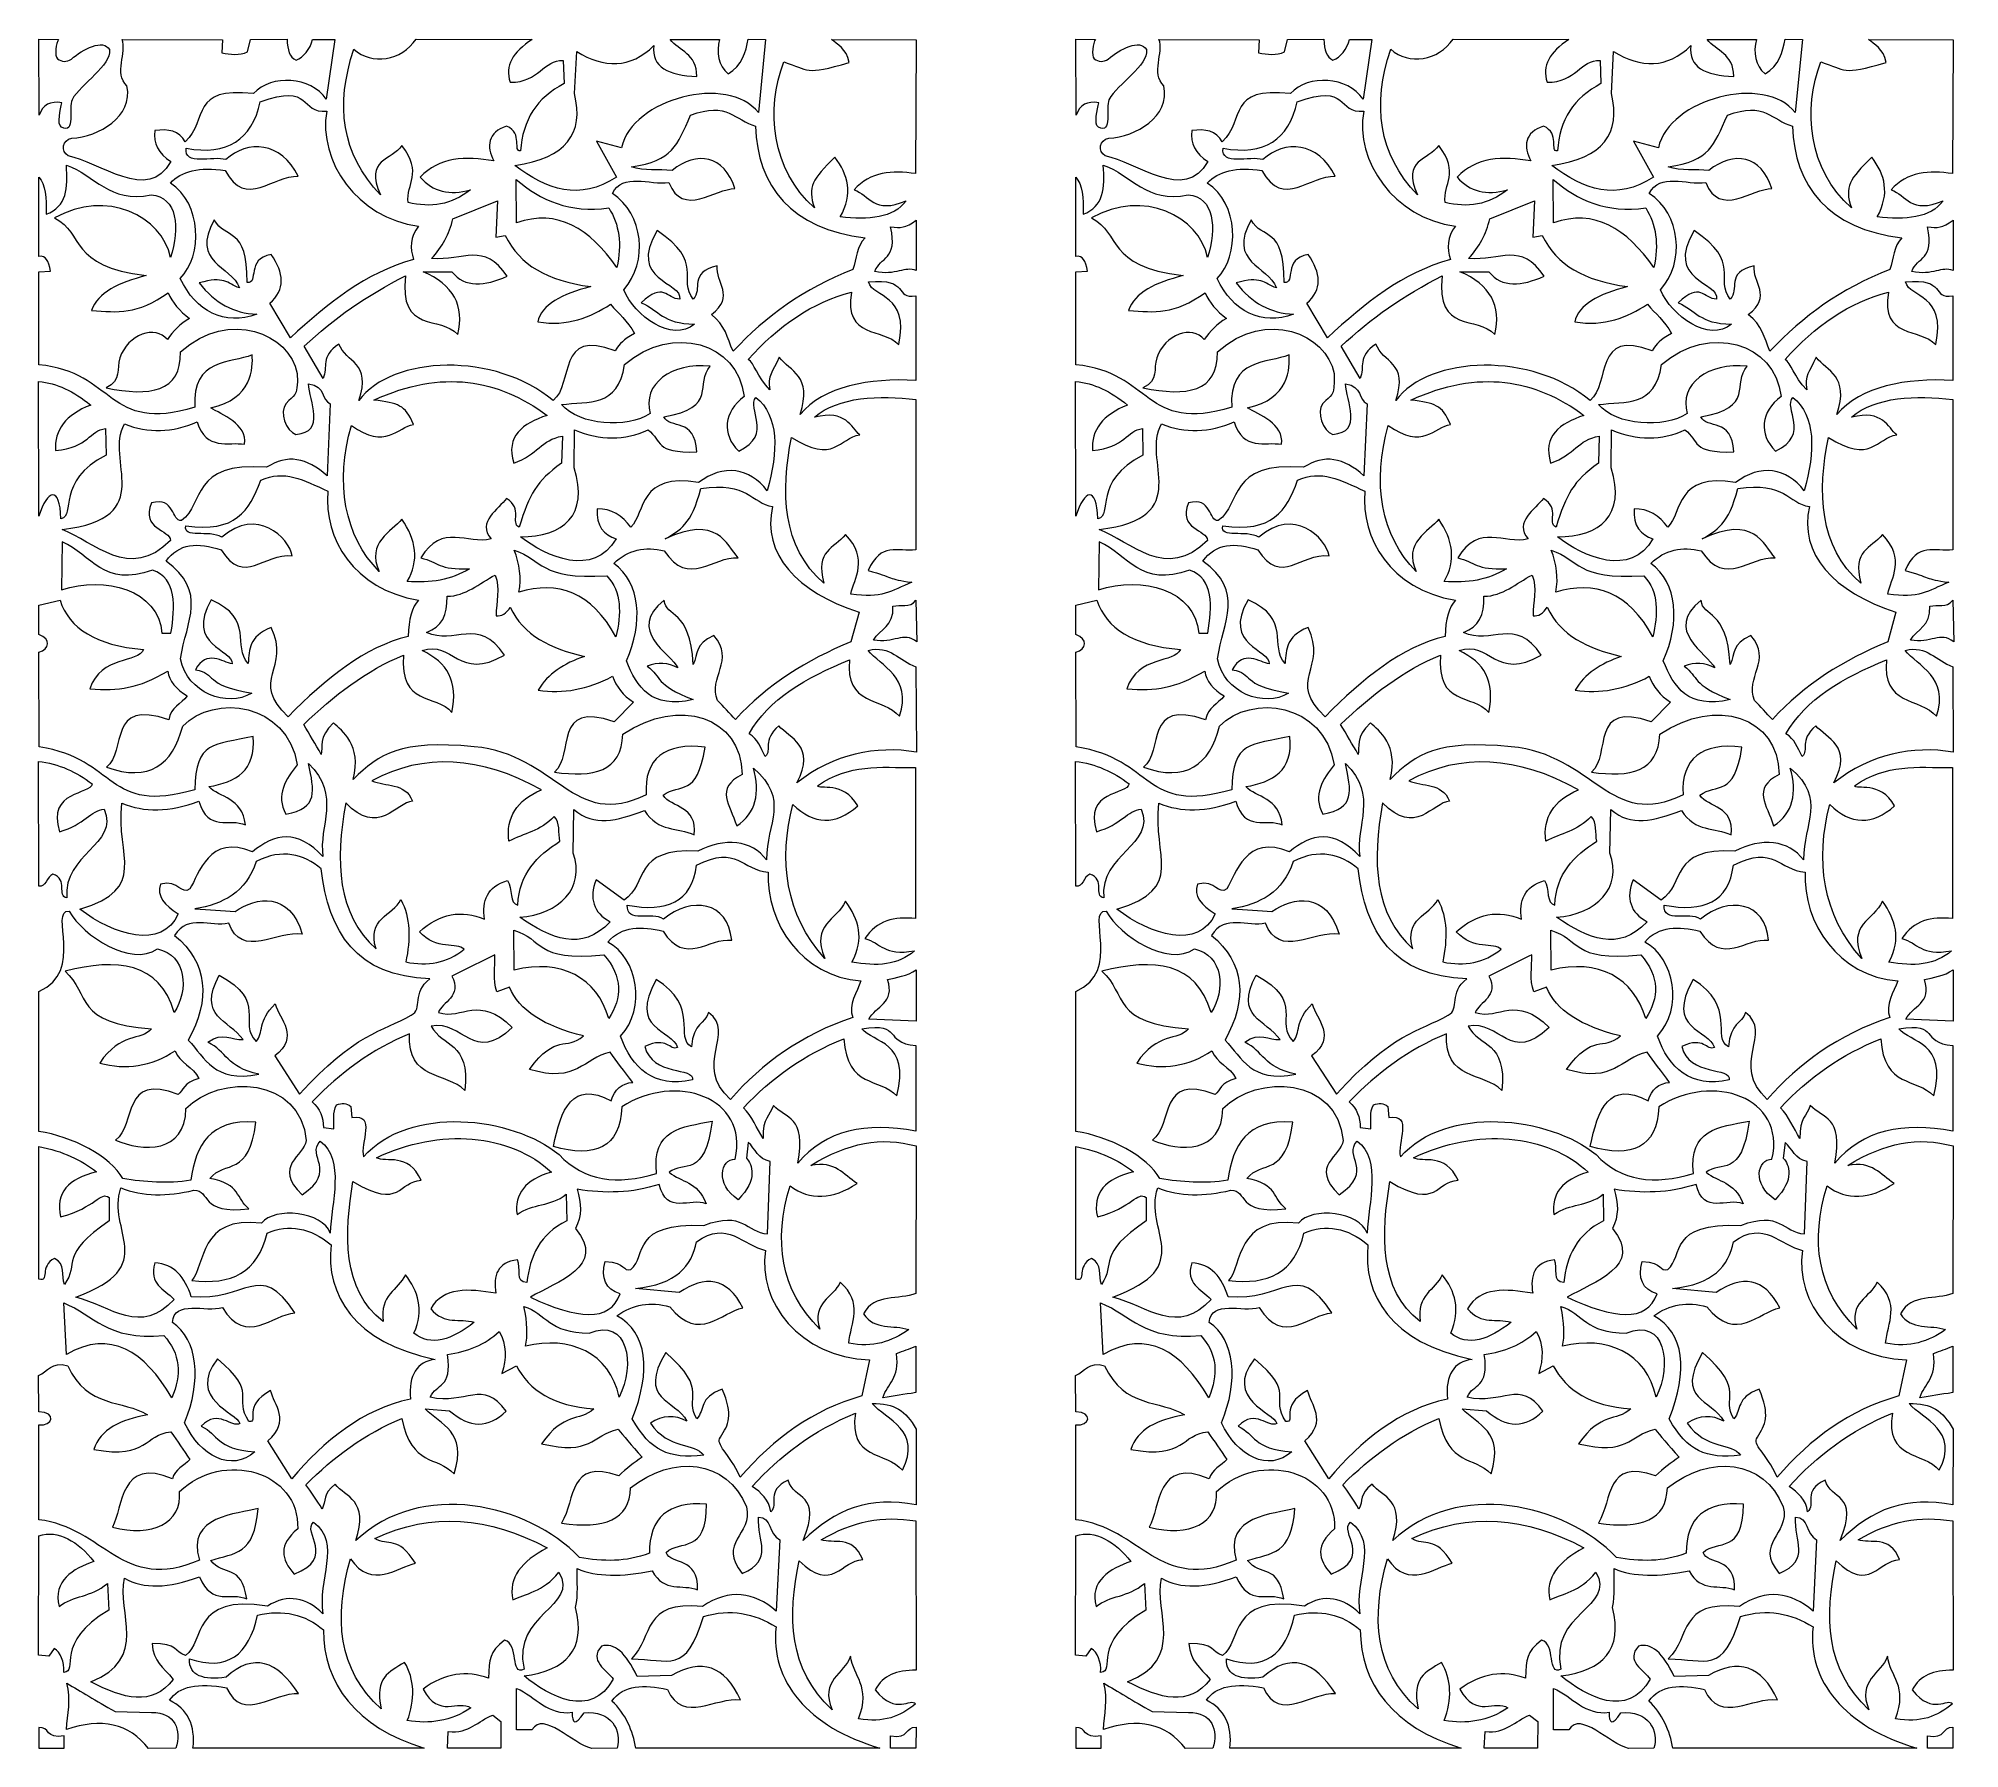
# Model space of a CAD drawing. Header units: centimetres. Extents: x -9.1 to 9.1, y -8.1 to 8.1.
import ezdxf

# ---------------------------------------------------------------- set-up
doc = ezdxf.new("R2010")
doc.units = ezdxf.units.CM
doc.header["$MEASUREMENT"] = 0
doc.layers.add('Layer 1', color=7, linetype='Continuous')

msp = doc.modelspace()

# ---------------------------------------------------------------- linework, layer by layer
at = {"layer": 'Layer 1', "color": 242, "lineweight": 9}
for points, knots in [([(-9.08141, 7.3907), (-9.05059, 7.48635), (-8.97461, 7.52882), (-8.8674, 7.50633), (-8.8674, 7.50633), (-8.88024, 7.44789), (-8.91664, 7.30135), (-8.87169, 7.27514), (-8.87169, 7.27514), (-8.734, 7.20605), (-8.8066, 7.46032), (-8.77111, 7.53623), (-8.77111, 7.53623), (-8.68337, 7.69173), (-8.39872, 7.85795), (-8.41373, 8.0113), (-8.41373, 8.0113), (-8.47625, 8.11791), (-8.66726, 8.01827), (-8.77753, 7.92142), (-8.77753, 7.92142), (-8.82462, 7.89134), (-8.86886, 7.89275), (-8.91021, 7.9257), (-8.91021, 7.9257), (-8.94196, 7.94882), (-8.92025, 8.07986), (-8.8995, 8.10896), (-8.8995, 8.10896), (-8.8995, 8.10896), (-9.08492, 8.10996), (-9.08492, 8.10996), (-9.08492, 8.10996), (-9.08492, 8.10996), (-9.08141, 7.3907), (-9.08141, 7.3907)], [0, 0, 0, 0, 0.1, 0.1, 0.1, 0.1, 0.2, 0.2, 0.2, 0.2, 0.3, 0.3, 0.3, 0.3, 0.4, 0.4, 0.4, 0.4, 0.5, 0.5, 0.5, 0.5, 0.6, 0.6, 0.6, 0.6, 0.7, 0.7, 0.7, 0.7, 0.8, 0.8, 0.8, 0.8, 1, 1, 1, 1]), ([(-8.29658, 8.10922), (-8.24653, 7.98339), (-8.37669, 7.78902), (-8.24942, 7.66747), (-8.24942, 7.66747), (-8.18793, 7.37361), (-8.51682, 7.18772), (-8.7728, 7.16983), (-8.7728, 7.16983), (-8.86432, 7.15698), (-8.88005, 7.04543), (-8.80712, 7.00252), (-8.80712, 7.00252), (-8.51254, 6.95104), (-8.04636, 6.54778), (-7.83329, 6.95104), (-7.83329, 6.95104), (-7.95199, 7.02542), (-8.00204, 7.12264), (-7.98344, 7.24276), (-7.98344, 7.24276), (-7.8576, 7.26209), (-7.75322, 7.24208), (-7.69601, 7.13551), (-7.69601, 7.13551), (-7.47455, 7.35075), (-7.65437, 7.66249), (-7.04822, 7.59454), (-7.04822, 7.59454), (-6.87448, 7.78117), (-6.5084, 7.75542), (-6.35753, 7.54306), (-6.35753, 7.54306), (-6.35753, 7.54306), (-6.27691, 8.10734), (-6.27691, 8.10734), (-6.27691, 8.10734), (-6.27691, 8.10734), (-6.48746, 8.10877), (-6.48746, 8.10877), (-6.48746, 8.10877), (-6.51034, 8.01582), (-6.57208, 7.93976), (-6.64496, 7.912), (-6.64496, 7.912), (-6.70591, 7.93863), (-6.72658, 8.00543), (-6.73044, 8.11034), (-6.73044, 8.11034), (-6.73044, 8.11034), (-7.07542, 8.10757), (-7.07542, 8.10757), (-7.07542, 8.10757), (-7.07542, 8.10757), (-7.10399, 7.98923), (-7.10399, 7.98923), (-7.10399, 7.98923), (-7.18318, 7.95982), (-7.26574, 7.96087), (-7.35061, 7.98278), (-7.35061, 7.98278), (-7.35061, 7.98278), (-7.34404, 8.10581), (-7.34404, 8.10581), (-7.34404, 8.10581), (-7.34404, 8.10581), (-8.29658, 8.10922), (-8.29658, 8.10922)], [0, 0, 0, 0, 0.05555556, 0.05555556, 0.05555556, 0.05555556, 0.11111111, 0.11111111, 0.11111111, 0.11111111, 0.16666667, 0.16666667, 0.16666667, 0.16666667, 0.22222222, 0.22222222, 0.22222222, 0.22222222, 0.27777778, 0.27777778, 0.27777778, 0.27777778, 0.33333333, 0.33333333, 0.33333333, 0.33333333, 0.38888889, 0.38888889, 0.38888889, 0.38888889, 0.44444444, 0.44444444, 0.44444444, 0.44444444, 0.5, 0.5, 0.5, 0.5, 0.55555556, 0.55555556, 0.55555556, 0.55555556, 0.61111111, 0.61111111, 0.61111111, 0.61111111, 0.66666667, 0.66666667, 0.66666667, 0.66666667, 0.72222222, 0.72222222, 0.72222222, 0.72222222, 0.77777778, 0.77777778, 0.77777778, 0.77777778, 0.83333333, 0.83333333, 0.83333333, 0.83333333, 0.88888889, 0.88888889, 0.88888889, 0.88888889, 1, 1, 1, 1]), ([(-6.09584, 8.01496), (-6.27317, 7.48908), (-6.21454, 7.0222), (-5.84273, 6.63358), (-5.84273, 6.63358), (-5.9986, 6.97823), (-5.73405, 6.95819), (-5.6411, 7.10119), (-5.6411, 7.10119), (-5.43661, 6.83521), (-5.60106, 6.74083), (-5.58104, 6.56065), (-5.58104, 6.56065), (-5.36762, 6.50956), (-5.16813, 6.53742), (-4.98902, 6.68077), (-4.98902, 6.68077), (-5.1878, 6.62358), (-5.34653, 6.66361), (-5.46521, 6.80089), (-5.46521, 6.80089), (-5.28654, 6.99521), (-5.03627, 7.00158), (-4.76594, 6.95533), (-4.76594, 6.95533), (-4.84105, 7.09048), (-4.82534, 7.2292), (-4.64582, 7.28566), (-4.64582, 7.28566), (-4.48566, 7.2156), (-4.59148, 7.04256), (-4.51283, 7.04971), (-4.51283, 7.04971), (-4.49567, 7.34288), (-4.35839, 7.55594), (-4.10099, 7.68892), (-4.10099, 7.68892), (-4.10099, 7.68892), (-4.10957, 7.90773), (-4.10957, 7.90773), (-4.10957, 7.90773), (-4.29404, 7.92059), (-4.33694, 7.6975), (-4.6115, 7.70179), (-4.6115, 7.70179), (-4.66584, 7.85768), (-4.58755, 7.98663), (-4.40451, 8.10817), (-4.40451, 8.10817), (-4.40451, 8.10817), (-5.50488, 8.11146), (-5.50488, 8.11146), (-5.50488, 8.11146), (-5.64432, 7.90483), (-5.92497, 7.86124), (-6.09584, 8.01496)], [0, 0, 0, 0, 0.06666667, 0.06666667, 0.06666667, 0.06666667, 0.13333333, 0.13333333, 0.13333333, 0.13333333, 0.2, 0.2, 0.2, 0.2, 0.26666667, 0.26666667, 0.26666667, 0.26666667, 0.33333333, 0.33333333, 0.33333333, 0.33333333, 0.4, 0.4, 0.4, 0.4, 0.46666667, 0.46666667, 0.46666667, 0.46666667, 0.53333333, 0.53333333, 0.53333333, 0.53333333, 0.6, 0.6, 0.6, 0.6, 0.66666667, 0.66666667, 0.66666667, 0.66666667, 0.73333333, 0.73333333, 0.73333333, 0.73333333, 0.8, 0.8, 0.8, 0.8, 0.86666667, 0.86666667, 0.86666667, 0.86666667, 1, 1, 1, 1]), ([(-3.98087, 7.99351), (-3.98087, 7.99351), (-4.00232, 7.59455), (-4.00232, 7.59455), (-4.00232, 7.59455), (-3.90847, 7.21756), (-4.07899, 6.98054), (-4.5686, 6.91243), (-4.5686, 6.91243), (-4.26615, 6.6821), (-3.95157, 6.57337), (-3.60335, 6.80089), (-3.60335, 6.80089), (-3.60335, 6.80089), (-3.79211, 7.1441), (-3.79211, 7.1441), (-3.79211, 7.1441), (-3.79211, 7.1441), (-3.55616, 7.07975), (-3.55616, 7.07975), (-3.55616, 7.07975), (-3.4532, 7.54737), (-2.54372, 7.7833), (-2.25629, 7.41436), (-2.25629, 7.41436), (-2.25629, 7.41436), (-2.18874, 8.10823), (-2.18874, 8.10823), (-2.18874, 8.10823), (-2.18874, 8.10823), (-2.35389, 8.11146), (-2.35389, 8.11146), (-2.35389, 8.11146), (-2.37375, 7.98841), (-2.40903, 7.86042), (-2.54372, 7.7833), (-2.54372, 7.7833), (-2.6381, 7.85766), (-2.65672, 7.98807), (-2.62526, 8.10819), (-2.62526, 8.10819), (-2.62526, 8.10819), (-3.09284, 8.10825), (-3.09284, 8.10825), (-3.09284, 8.10825), (-3.00847, 7.99671), (-2.84259, 7.97635), (-2.83973, 7.75756), (-2.83973, 7.75756), (-3.11037, 7.76668), (-3.27411, 7.84569), (-3.24728, 8.04928), (-3.24728, 8.04928), (-3.47359, 7.83012), (-3.72027, 7.83513), (-3.98087, 7.99351)], [0, 0, 0, 0, 0.06666667, 0.06666667, 0.06666667, 0.06666667, 0.13333333, 0.13333333, 0.13333333, 0.13333333, 0.2, 0.2, 0.2, 0.2, 0.26666667, 0.26666667, 0.26666667, 0.26666667, 0.33333333, 0.33333333, 0.33333333, 0.33333333, 0.4, 0.4, 0.4, 0.4, 0.46666667, 0.46666667, 0.46666667, 0.46666667, 0.53333333, 0.53333333, 0.53333333, 0.53333333, 0.6, 0.6, 0.6, 0.6, 0.66666667, 0.66666667, 0.66666667, 0.66666667, 0.73333333, 0.73333333, 0.73333333, 0.73333333, 0.8, 0.8, 0.8, 0.8, 0.86666667, 0.86666667, 0.86666667, 0.86666667, 1, 1, 1, 1]), ([(-2.01434, 7.89481), (-2.18517, 7.44555), (-2.13307, 6.87394), (-1.72433, 6.50917), (-1.72433, 6.50917), (-1.79297, 6.71224), (-1.74149, 6.7823), (-1.53128, 6.98965), (-1.53128, 6.98965), (-1.40399, 6.82593), (-1.35537, 6.64432), (-1.4798, 6.42337), (-1.4798, 6.42337), (-1.21053, 6.39575), (-0.97385, 6.41072), (-0.85346, 6.57781), (-0.85346, 6.57781), (-1.15948, 6.44483), (-1.20381, 6.63358), (-1.34681, 6.68077), (-1.34681, 6.68077), (-1.19314, 6.85468), (-0.98578, 6.8675), (-0.76337, 6.83521), (-0.76337, 6.83521), (-0.76337, 6.83521), (-0.75908, 8.10505), (-0.75908, 8.10505), (-0.75908, 8.10505), (-0.75908, 8.10505), (-1.56238, 8.10825), (-1.56238, 8.10825), (-1.56238, 8.10825), (-1.50807, 8.061), (-1.41974, 8.02211), (-1.394, 7.89055), (-1.394, 7.89055), (-1.82014, 7.76186), (-1.77125, 7.82126), (-2.01434, 7.89481)], [0, 0, 0, 0, 0.09090909, 0.09090909, 0.09090909, 0.09090909, 0.18181818, 0.18181818, 0.18181818, 0.18181818, 0.27272727, 0.27272727, 0.27272727, 0.27272727, 0.36363636, 0.36363636, 0.36363636, 0.36363636, 0.45454545, 0.45454545, 0.45454545, 0.45454545, 0.54545455, 0.54545455, 0.54545455, 0.54545455, 0.63636364, 0.63636364, 0.63636364, 0.63636364, 0.72727273, 0.72727273, 0.72727273, 0.72727273, 0.81818182, 0.81818182, 0.81818182, 0.81818182, 1, 1, 1, 1]), ([(-6.35324, 7.42723), (-6.61064, 7.4058), (-6.49052, 7.6975), (-6.98387, 7.51732), (-6.98387, 7.51732), (-7.06395, 7.15269), (-7.29847, 7.00539), (-7.68743, 7.07545), (-7.68743, 7.07545), (-7.71174, 6.90671), (-7.43575, 7.00395), (-7.30991, 6.9682), (-7.30991, 6.9682), (-7.10469, 7.15916), (-6.7858, 7.13916), (-6.62351, 6.80947), (-6.62351, 6.80947), (-6.85517, 6.82807), (-7.12115, 6.49058), (-7.31849, 6.86524), (-7.31849, 6.86524), (-7.56015, 6.89957), (-7.73318, 6.85952), (-7.83758, 6.74512), (-7.83758, 6.74512), (-7.53871, 6.55351), (-7.5287, 6.05873), (-7.7432, 5.83993), (-7.7432, 5.83993), (-7.59697, 5.5264), (-7.32312, 5.38985), (-7.01819, 5.50102), (-7.01819, 5.50102), (-7.23411, 5.50818), (-7.41572, 5.60685), (-7.56302, 5.79703), (-7.56302, 5.79703), (-7.3285, 5.86712), (-7.30167, 5.79711), (-7.18121, 5.74984), (-7.18121, 5.74984), (-7.26129, 5.96578), (-7.64953, 5.98161), (-7.42145, 6.39763), (-7.42145, 6.39763), (-7.31706, 6.19886), (-7.10542, 6.34758), (-7.10828, 5.80132), (-7.10828, 5.80132), (-6.99388, 5.79131), (-7.12394, 6.02535), (-6.88091, 6.0673), (-6.88091, 6.0673), (-6.75649, 5.89142), (-6.74361, 5.73413), (-6.89378, 5.60398), (-6.89378, 5.60398), (-6.89378, 5.60398), (-6.69644, 5.27796), (-6.69644, 5.27796), (-6.69644, 5.27796), (-6.33966, 5.60577), (-5.98503, 5.89392), (-5.52956, 6.02011), (-5.52956, 6.02011), (-5.56389, 6.12596), (-5.56248, 6.23177), (-5.48237, 6.33757), (-5.48237, 6.33757), (-6.06876, 6.40903), (-6.43626, 6.96245), (-6.35324, 7.42723)], [0, 0, 0, 0, 0.05263158, 0.05263158, 0.05263158, 0.05263158, 0.10526316, 0.10526316, 0.10526316, 0.10526316, 0.15789474, 0.15789474, 0.15789474, 0.15789474, 0.21052632, 0.21052632, 0.21052632, 0.21052632, 0.26315789, 0.26315789, 0.26315789, 0.26315789, 0.31578947, 0.31578947, 0.31578947, 0.31578947, 0.36842105, 0.36842105, 0.36842105, 0.36842105, 0.42105263, 0.42105263, 0.42105263, 0.42105263, 0.47368421, 0.47368421, 0.47368421, 0.47368421, 0.52631579, 0.52631579, 0.52631579, 0.52631579, 0.57894737, 0.57894737, 0.57894737, 0.57894737, 0.63157895, 0.63157895, 0.63157895, 0.63157895, 0.68421053, 0.68421053, 0.68421053, 0.68421053, 0.73684211, 0.73684211, 0.73684211, 0.73684211, 0.78947368, 0.78947368, 0.78947368, 0.78947368, 0.84210526, 0.84210526, 0.84210526, 0.84210526, 0.89473684, 0.89473684, 0.89473684, 0.89473684, 1, 1, 1, 1]), ([(-3.64196, 6.64646), (-3.34614, 6.45181), (-3.29794, 5.99972), (-3.53471, 5.73268), (-3.53471, 5.73268), (-3.43035, 5.48169), (-3.07698, 5.22803), (-2.86118, 5.40664), (-2.86118, 5.40664), (-3.17149, 5.4095), (-3.19866, 5.54106), (-3.3674, 5.60827), (-3.3674, 5.60827), (-3.15712, 5.81255), (-3.12933, 5.64737), (-3.00275, 5.64259), (-3.00275, 5.64259), (-2.97558, 5.81276), (-3.50182, 5.81133), (-3.21725, 6.29467), (-3.21725, 6.29467), (-2.75965, 5.99152), (-3.02706, 5.83421), (-2.87405, 5.64259), (-2.87405, 5.64259), (-2.7811, 5.73984), (-2.9241, 5.89284), (-2.64668, 5.96005), (-2.64668, 5.96005), (-2.66527, 5.80562), (-2.46936, 5.67262), (-2.70245, 5.49673), (-2.70245, 5.49673), (-2.56517, 5.39378), (-2.55464, 5.28032), (-2.49653, 5.14924), (-2.49653, 5.14924), (-2.17911, 5.48675), (-1.82591, 5.74131), (-1.35968, 5.92573), (-1.35968, 5.92573), (-1.32107, 6.02585), (-1.32536, 6.14738), (-1.24385, 6.22603), (-1.24385, 6.22603), (-1.94232, 6.30709), (-2.26854, 6.71981), (-2.28203, 7.28566), (-2.28203, 7.28566), (-2.48148, 7.34012), (-2.54583, 7.52463), (-2.89979, 7.38862), (-2.89979, 7.38862), (-3.03281, 7.09836), (-3.06425, 6.95854), (-3.46178, 6.89956), (-3.46178, 6.89956), (-3.33737, 6.85809), (-3.20438, 6.87668), (-3.07568, 6.86524), (-3.07568, 6.86524), (-2.8408, 7.05544), (-2.5784, 7.00824), (-2.47937, 6.69364), (-2.47937, 6.69364), (-2.66241, 6.69508), (-2.97415, 6.41336), (-3.10571, 6.74941), (-3.10571, 6.74941), (-3.28875, 6.72798), (-3.54472, 6.84379), (-3.64196, 6.64646)], [0, 0, 0, 0, 0.05263158, 0.05263158, 0.05263158, 0.05263158, 0.10526316, 0.10526316, 0.10526316, 0.10526316, 0.15789474, 0.15789474, 0.15789474, 0.15789474, 0.21052632, 0.21052632, 0.21052632, 0.21052632, 0.26315789, 0.26315789, 0.26315789, 0.26315789, 0.31578947, 0.31578947, 0.31578947, 0.31578947, 0.36842105, 0.36842105, 0.36842105, 0.36842105, 0.42105263, 0.42105263, 0.42105263, 0.42105263, 0.47368421, 0.47368421, 0.47368421, 0.47368421, 0.52631579, 0.52631579, 0.52631579, 0.52631579, 0.57894737, 0.57894737, 0.57894737, 0.57894737, 0.63157895, 0.63157895, 0.63157895, 0.63157895, 0.68421053, 0.68421053, 0.68421053, 0.68421053, 0.73684211, 0.73684211, 0.73684211, 0.73684211, 0.78947368, 0.78947368, 0.78947368, 0.78947368, 0.84210526, 0.84210526, 0.84210526, 0.84210526, 0.89473684, 0.89473684, 0.89473684, 0.89473684, 1, 1, 1, 1]), ([(-9.01721, 6.44911), (-9.01006, 6.60604), (-9.02432, 6.73444), (-9.08569, 6.80006), (-9.08569, 6.80006), (-9.08569, 6.80006), (-9.08658, 6.04809), (-9.08658, 6.04809), (-9.08658, 6.04809), (-9.01667, 6.06238), (-8.99522, 6.00775), (-8.97441, 5.90982), (-8.97441, 5.90982), (-8.97441, 5.90982), (-9.08674, 5.90208), (-9.08674, 5.90208), (-9.08674, 5.90208), (-9.08674, 5.90208), (-9.08569, 5.02173), (-9.08569, 5.02173), (-9.08569, 5.02173), (-8.36351, 4.9519), (-8.43417, 4.36492), (-7.60481, 4.61726), (-7.60481, 4.61726), (-7.63763, 5.08664), (-7.25773, 5.03439), (-7.06125, 5.11374), (-7.06125, 5.11374), (-7.05127, 4.9982), (-7.0584, 4.6943), (-7.45501, 4.61298), (-7.45501, 4.61298), (-7.35335, 4.5479), (-7.10405, 4.4589), (-7.13401, 4.2663), (-7.13401, 4.2663), (-7.28386, 4.29408), (-7.49781, 4.19925), (-7.58341, 4.4803), (-7.58341, 4.4803), (-7.81882, 4.37618), (-8.04852, 4.36904), (-8.27249, 4.4589), (-8.27249, 4.4589), (-8.46937, 4.12507), (-7.94225, 3.56477), (-8.86313, 3.45738), (-8.86313, 3.45738), (-8.56766, 3.34692), (-8.22541, 2.95662), (-7.83593, 3.35466), (-7.83593, 3.35466), (-7.83593, 3.45596), (-8.12269, 3.45881), (-8.01569, 3.7099), (-8.01569, 3.7099), (-7.79741, 3.77412), (-7.82309, 3.53014), (-7.73321, 3.54298), (-7.73321, 3.54298), (-7.50637, 3.70278), (-7.65189, 4.10224), (-6.92429, 4.04802), (-6.92429, 4.04802), (-6.72885, 4.17359), (-6.54196, 4.1422), (-6.35077, 3.9667), (-6.35077, 3.9667), (-6.35077, 3.9667), (-6.32081, 4.65151), (-6.32081, 4.65151), (-6.32081, 4.65151), (-6.40641, 4.68433), (-6.35933, 4.81985), (-6.52625, 4.83982), (-6.52625, 4.83982), (-6.51715, 4.67861), (-6.35791, 4.37901), (-6.64609, 4.36046), (-6.64609, 4.36046), (-6.73931, 4.39098), (-6.80638, 4.5733), (-6.73993, 4.65448), (-6.73993, 4.65448), (-6.66635, 4.74438), (-6.62376, 4.69058), (-6.63325, 4.93826), (-6.63325, 4.93826), (-6.70637, 5.3149), (-7.27206, 5.55602), (-7.74177, 5.1437), (-7.74177, 5.1437), (-7.73289, 4.7589), (-8.03432, 4.71792), (-8.44797, 4.8013), (-8.44797, 4.8013), (-8.29446, 4.87572), (-8.3529, 4.98115), (-8.31714, 5.08595), (-8.31714, 5.08595), (-8.24034, 5.31102), (-7.97981, 5.40287), (-7.86589, 5.25926), (-7.86589, 5.25926), (-7.81097, 5.34132), (-7.74536, 5.41265), (-7.65617, 5.46042), (-7.65617, 5.46042), (-7.75177, 5.53035), (-7.81883, 5.61165), (-7.85733, 5.70438), (-7.85733, 5.70438), (-8.1573, 5.49538), (-8.33166, 5.51646), (-8.58493, 5.53746), (-8.58493, 5.53746), (-8.52791, 5.70513), (-8.3296, 5.80213), (-8.06705, 5.86702), (-8.06705, 5.86702), (-8.80938, 5.95792), (-8.64924, 6.26573), (-8.93589, 6.41486), (-8.93589, 6.41486), (-8.4455, 6.69448), (-7.91405, 6.432), (-7.83593, 6.03822), (-7.83593, 6.03822), (-7.74944, 6.31975), (-7.76793, 6.61438), (-8.01997, 6.63314), (-8.01997, 6.63314), (-8.41659, 6.55182), (-8.5564, 6.82146), (-8.82461, 6.91562), (-8.82461, 6.91562), (-8.80855, 6.69591), (-8.81927, 6.52326), (-9.01721, 6.44911)], [0, 0, 0, 0, 0.02777778, 0.02777778, 0.02777778, 0.02777778, 0.05555556, 0.05555556, 0.05555556, 0.05555556, 0.08333333, 0.08333333, 0.08333333, 0.08333333, 0.11111111, 0.11111111, 0.11111111, 0.11111111, 0.13888889, 0.13888889, 0.13888889, 0.13888889, 0.16666667, 0.16666667, 0.16666667, 0.16666667, 0.19444444, 0.19444444, 0.19444444, 0.19444444, 0.22222222, 0.22222222, 0.22222222, 0.22222222, 0.25, 0.25, 0.25, 0.25, 0.27777778, 0.27777778, 0.27777778, 0.27777778, 0.30555556, 0.30555556, 0.30555556, 0.30555556, 0.33333333, 0.33333333, 0.33333333, 0.33333333, 0.36111111, 0.36111111, 0.36111111, 0.36111111, 0.38888889, 0.38888889, 0.38888889, 0.38888889, 0.41666667, 0.41666667, 0.41666667, 0.41666667, 0.44444444, 0.44444444, 0.44444444, 0.44444444, 0.47222222, 0.47222222, 0.47222222, 0.47222222, 0.5, 0.5, 0.5, 0.5, 0.52777778, 0.52777778, 0.52777778, 0.52777778, 0.55555556, 0.55555556, 0.55555556, 0.55555556, 0.58333333, 0.58333333, 0.58333333, 0.58333333, 0.61111111, 0.61111111, 0.61111111, 0.61111111, 0.63888889, 0.63888889, 0.63888889, 0.63888889, 0.66666667, 0.66666667, 0.66666667, 0.66666667, 0.69444444, 0.69444444, 0.69444444, 0.69444444, 0.72222222, 0.72222222, 0.72222222, 0.72222222, 0.75, 0.75, 0.75, 0.75, 0.77777778, 0.77777778, 0.77777778, 0.77777778, 0.80555556, 0.80555556, 0.80555556, 0.80555556, 0.83333333, 0.83333333, 0.83333333, 0.83333333, 0.86111111, 0.86111111, 0.86111111, 0.86111111, 0.88888889, 0.88888889, 0.88888889, 0.88888889, 0.91666667, 0.91666667, 0.91666667, 0.91666667, 0.94444444, 0.94444444, 0.94444444, 0.94444444, 1, 1, 1, 1]), ([(-4.55573, 6.77945), (-4.55573, 6.77945), (-4.55144, 6.36762), (-4.55144, 6.36762), (-4.55144, 6.36762), (-4.16203, 6.50448), (-3.85691, 6.31516), (-3.59906, 5.94289), (-3.59906, 5.94289), (-3.55044, 6.16598), (-3.57618, 6.35473), (-3.67628, 6.50917), (-3.67628, 6.50917), (-4.04667, 6.45767), (-4.32266, 6.57923), (-4.55573, 6.77945)], [0, 0, 0, 0, 0.2, 0.2, 0.2, 0.2, 0.4, 0.4, 0.4, 0.4, 0.6, 0.6, 0.6, 0.6, 1, 1, 1, 1]), ([(-6.56774, 5.19644), (-6.56774, 5.19644), (-6.38756, 4.89186), (-6.38756, 4.89186), (-6.38756, 4.89186), (-6.33751, 5.00052), (-6.42045, 5.09633), (-6.23741, 5.21788), (-6.23741, 5.21788), (-6.17449, 5.03914), (-5.92281, 5.04914), (-6.04865, 4.68163), (-6.04865, 4.68163), (-5.72905, 5.11442), (-4.7495, 5.14124), (-4.20395, 4.68163), (-4.20395, 4.68163), (-4.00804, 4.83893), (-4.17249, 5.36946), (-3.61622, 5.15353), (-3.61622, 5.15353), (-3.56799, 5.22809), (-3.54165, 5.25393), (-3.43175, 5.31655), (-3.43175, 5.31655), (-3.49896, 5.44383), (-3.58333, 5.50245), (-3.65912, 5.5954), (-3.65912, 5.5954), (-3.85213, 5.46982), (-4.06518, 5.38183), (-4.34981, 5.42809), (-4.34981, 5.42809), (-4.31768, 5.59111), (-4.12033, 5.69121), (-3.84788, 5.76271), (-3.84788, 5.76271), (-4.26547, 5.8206), (-4.51717, 5.96359), (-4.65869, 6.24748), (-4.65869, 6.24748), (-4.65869, 6.24748), (-4.74878, 6.23034), (-4.74878, 6.23034), (-4.74878, 6.23034), (-4.74878, 6.23034), (-4.73162, 6.57782), (-4.73162, 6.57782), (-4.73162, 6.57782), (-4.73162, 6.57782), (-5.15633, 6.40621), (-5.15633, 6.40621), (-5.15633, 6.40621), (-5.18923, 6.26322), (-5.25644, 6.13737), (-5.35796, 6.02869), (-5.35796, 6.02869), (-5.05024, 6.00563), (-4.8605, 6.18983), (-4.64153, 5.86138), (-4.64153, 5.86138), (-4.85605, 5.76556), (-5.04196, 5.74837), (-5.16491, 5.90428), (-5.16491, 5.90428), (-5.16491, 5.90428), (-5.43947, 5.90428), (-5.43947, 5.90428), (-5.43947, 5.90428), (-5.15205, 5.77986), (-5.04194, 5.58109), (-5.10914, 5.30797), (-5.10914, 5.30797), (-5.27502, 5.49388), (-5.66827, 5.31083), (-5.60678, 5.86567), (-5.60678, 5.86567), (-5.96714, 5.68265), (-6.28746, 5.45955), (-6.56774, 5.19644)], [0, 0, 0, 0, 0.04761905, 0.04761905, 0.04761905, 0.04761905, 0.0952381, 0.0952381, 0.0952381, 0.0952381, 0.14285714, 0.14285714, 0.14285714, 0.14285714, 0.19047619, 0.19047619, 0.19047619, 0.19047619, 0.23809524, 0.23809524, 0.23809524, 0.23809524, 0.28571429, 0.28571429, 0.28571429, 0.28571429, 0.33333333, 0.33333333, 0.33333333, 0.33333333, 0.38095238, 0.38095238, 0.38095238, 0.38095238, 0.42857143, 0.42857143, 0.42857143, 0.42857143, 0.47619048, 0.47619048, 0.47619048, 0.47619048, 0.52380952, 0.52380952, 0.52380952, 0.52380952, 0.57142857, 0.57142857, 0.57142857, 0.57142857, 0.61904762, 0.61904762, 0.61904762, 0.61904762, 0.66666667, 0.66666667, 0.66666667, 0.66666667, 0.71428571, 0.71428571, 0.71428571, 0.71428571, 0.76190476, 0.76190476, 0.76190476, 0.76190476, 0.80952381, 0.80952381, 0.80952381, 0.80952381, 0.85714286, 0.85714286, 0.85714286, 0.85714286, 0.9047619, 0.9047619, 0.9047619, 0.9047619, 1, 1, 1, 1]), ([(-0.75788, 6.39347), (-0.86212, 6.31936), (-0.90525, 6.31627), (-1.00077, 6.32926), (-1.00077, 6.32926), (-0.93086, 6.01255), (-1.10063, 6.04678), (-1.15057, 5.90554), (-1.15057, 5.90554), (-0.95083, 5.86275), (-0.86452, 5.96118), (-0.75895, 5.9141), (-0.75895, 5.9141), (-0.75895, 5.9141), (-0.75788, 6.39347), (-0.75788, 6.39347)], [0, 0, 0, 0, 0.2, 0.2, 0.2, 0.2, 0.4, 0.4, 0.4, 0.4, 0.6, 0.6, 0.6, 0.6, 1, 1, 1, 1]), ([(-1.21049, 5.80711), (-1.16627, 5.64733), (-0.82014, 5.69867), (-0.92373, 5.21218), (-0.92373, 5.21218), (-1.07353, 5.37769), (-1.44589, 5.26069), (-1.37313, 5.70866), (-1.37313, 5.70866), (-1.73728, 5.62201), (-2.07468, 5.38162), (-2.35325, 5.07094), (-2.35325, 5.07094), (-2.29313, 5.03828), (-2.27305, 4.91059), (-2.14781, 4.78418), (-2.14781, 4.78418), (-2.16921, 4.92114), (-2.12519, 4.94292), (-2.05793, 5.09234), (-2.05793, 5.09234), (-1.95686, 4.95542), (-1.73835, 4.92257), (-1.86105, 4.54878), (-1.86105, 4.54878), (-1.63581, 4.81897), (-1.20352, 4.8953), (-0.76002, 4.87299), (-0.76002, 4.87299), (-0.76002, 4.87299), (-0.76134, 5.67656), (-0.76134, 5.67656), (-0.76134, 5.67656), (-0.97106, 5.63802), (-0.81673, 5.8499), (-1.21049, 5.80711)], [0, 0, 0, 0, 0.1, 0.1, 0.1, 0.1, 0.2, 0.2, 0.2, 0.2, 0.3, 0.3, 0.3, 0.3, 0.4, 0.4, 0.4, 0.4, 0.5, 0.5, 0.5, 0.5, 0.6, 0.6, 0.6, 0.6, 0.7, 0.7, 0.7, 0.7, 0.8, 0.8, 0.8, 0.8, 1, 1, 1, 1]), ([(-4.12517, 4.64296), (-3.95273, 4.44305), (-3.50583, 4.41629), (-3.28201, 4.55734), (-3.28201, 4.55734), (-3.36209, 4.83875), (-3.08068, 5.04632), (-2.71277, 5.00674), (-2.71277, 5.00674), (-2.85972, 4.84695), (-2.63431, 4.61012), (-3.15361, 4.52738), (-3.15361, 4.52738), (-3.09655, 4.40326), (-2.85544, 4.52738), (-2.84117, 4.19354), (-2.84117, 4.19354), (-3.25205, 4.18214), (-3.16217, 4.29912), (-3.30341, 4.40326), (-3.30341, 4.40326), (-3.52455, 4.30055), (-3.75711, 4.30054), (-4.00105, 4.40326), (-4.00105, 4.40326), (-4.00105, 4.40326), (-4.00533, 4.04375), (-4.00533, 4.04375), (-4.00533, 4.04375), (-3.86123, 3.58973), (-4.10947, 3.38784), (-4.51465, 3.3889), (-4.51465, 3.3889), (-4.27033, 3.19561), (-3.81881, 3.00015), (-3.60729, 3.3675), (-3.60729, 3.3675), (-3.72215, 3.40818), (-3.79778, 3.48805), (-3.78705, 3.65426), (-3.78705, 3.65426), (-3.64974, 3.65642), (-3.54632, 3.59079), (-3.46605, 3.47878), (-3.46605, 3.47878), (-3.32909, 3.62003), (-3.38901, 4.00094), (-2.82405, 3.9025), (-2.82405, 3.9025), (-2.58902, 4.08227), (-2.33579, 4.04519), (-2.17349, 3.82546), (-2.17349, 3.82546), (-2.06434, 4.19838), (-2.0615, 4.5397), (-2.28049, 4.71142), (-2.28049, 4.71142), (-2.37178, 4.60654), (-2.10574, 4.36258), (-2.44313, 4.2021), (-2.44313, 4.2021), (-2.60862, 4.36334), (-2.58295, 4.57448), (-2.39177, 4.71998), (-2.39177, 4.71998), (-2.45135, 5.23162), (-3.0684, 5.41242), (-3.52597, 5.02386), (-3.52597, 5.02386), (-3.58875, 4.61013), (-3.86904, 4.67874), (-4.12517, 4.64296)], [0, 0, 0, 0, 0.05263158, 0.05263158, 0.05263158, 0.05263158, 0.10526316, 0.10526316, 0.10526316, 0.10526316, 0.15789474, 0.15789474, 0.15789474, 0.15789474, 0.21052632, 0.21052632, 0.21052632, 0.21052632, 0.26315789, 0.26315789, 0.26315789, 0.26315789, 0.31578947, 0.31578947, 0.31578947, 0.31578947, 0.36842105, 0.36842105, 0.36842105, 0.36842105, 0.42105263, 0.42105263, 0.42105263, 0.42105263, 0.47368421, 0.47368421, 0.47368421, 0.47368421, 0.52631579, 0.52631579, 0.52631579, 0.52631579, 0.57894737, 0.57894737, 0.57894737, 0.57894737, 0.63157895, 0.63157895, 0.63157895, 0.63157895, 0.68421053, 0.68421053, 0.68421053, 0.68421053, 0.73684211, 0.73684211, 0.73684211, 0.73684211, 0.78947368, 0.78947368, 0.78947368, 0.78947368, 0.84210526, 0.84210526, 0.84210526, 0.84210526, 0.89473684, 0.89473684, 0.89473684, 0.89473684, 1, 1, 1, 1]), ([(-6.11965, 4.44607), (-6.27499, 3.90322), (-6.18831, 3.39534), (-5.85429, 3.05934), (-5.85429, 3.05934), (-5.98412, 3.33613), (-5.73254, 3.43729), (-5.64029, 3.55582), (-5.64029, 3.55582), (-5.50547, 3.35895), (-5.47267, 3.16208), (-5.58893, 2.96518), (-5.58893, 2.96518), (-5.37066, 2.94629), (-5.17093, 2.97839), (-4.99829, 3.08502), (-4.99829, 3.08502), (-5.28933, 3.07218), (-5.29361, 3.14922), (-5.46053, 3.18774), (-5.46053, 3.18774), (-5.25593, 3.52857), (-5.02049, 3.30809), (-4.79285, 3.3675), (-4.79285, 3.3675), (-4.93267, 3.53016), (-4.71957, 3.65106), (-4.64733, 3.7527), (-4.64733, 3.7527), (-4.48327, 3.64857), (-4.61452, 3.52729), (-4.52749, 3.47878), (-4.52749, 3.47878), (-4.42763, 3.79694), (-4.36628, 3.91392), (-4.12517, 4.08654), (-4.12517, 4.08654), (-4.12517, 4.08654), (-4.11661, 4.34335), (-4.11661, 4.34335), (-4.11661, 4.34335), (-4.32205, 4.3091), (-4.34773, 4.16786), (-4.57885, 4.08654), (-4.57885, 4.08654), (-4.65649, 4.34637), (-4.49306, 4.46328), (-4.26213, 4.54022), (-4.26213, 4.54022), (-4.7249, 4.88174), (-5.25868, 4.98342), (-5.90565, 4.68574), (-5.90565, 4.68574), (-5.67311, 4.65579), (-5.61176, 4.64294), (-5.52901, 4.45462), (-5.52901, 4.45462), (-5.67881, 4.43037), (-5.79437, 4.20923), (-6.11965, 4.44607)], [0, 0, 0, 0, 0.0625, 0.0625, 0.0625, 0.0625, 0.125, 0.125, 0.125, 0.125, 0.1875, 0.1875, 0.1875, 0.1875, 0.25, 0.25, 0.25, 0.25, 0.3125, 0.3125, 0.3125, 0.3125, 0.375, 0.375, 0.375, 0.375, 0.4375, 0.4375, 0.4375, 0.4375, 0.5, 0.5, 0.5, 0.5, 0.5625, 0.5625, 0.5625, 0.5625, 0.625, 0.625, 0.625, 0.625, 0.6875, 0.6875, 0.6875, 0.6875, 0.75, 0.75, 0.75, 0.75, 0.8125, 0.8125, 0.8125, 0.8125, 0.875, 0.875, 0.875, 0.875, 1, 1, 1, 1]), ([(-9.08785, 4.86326), (-9.08785, 4.86326), (-9.08675, 3.58467), (-9.08675, 3.58467), (-9.08675, 3.58467), (-9.00328, 3.83869), (-8.8881, 3.87691), (-8.87597, 3.5601), (-8.87597, 3.5601), (-8.73118, 3.58901), (-8.93233, 3.91356), (-8.44797, 4.16358), (-8.44797, 4.16358), (-8.44797, 4.16358), (-8.45225, 4.4161), (-8.45225, 4.4161), (-8.45225, 4.4161), (-8.60205, 4.39757), (-8.61489, 4.23777), (-8.92733, 4.20638), (-8.92733, 4.20638), (-8.9416, 4.40185), (-8.83032, 4.54594), (-8.59349, 4.63866), (-8.59349, 4.63866), (-8.75898, 4.77136), (-8.91095, 4.84472), (-9.08785, 4.86326)], [0, 0, 0, 0, 0.125, 0.125, 0.125, 0.125, 0.25, 0.25, 0.25, 0.25, 0.375, 0.375, 0.375, 0.375, 0.5, 0.5, 0.5, 0.5, 0.625, 0.625, 0.625, 0.625, 0.75, 0.75, 0.75, 0.75, 1, 1, 1, 1]), ([(-1.72409, 4.5231), (-1.42164, 4.60015), (-1.37963, 4.4238), (-1.29181, 4.35618), (-1.29181, 4.35618), (-1.48727, 4.32623), (-1.53719, 4.0737), (-1.94237, 4.3305), (-1.94237, 4.3305), (-2.04438, 3.81936), (-2.0342, 3.29173), (-1.63421, 2.94806), (-1.63421, 2.94806), (-1.71981, 3.26479), (-1.53732, 3.27085), (-1.42877, 3.4103), (-1.42877, 3.4103), (-1.2032, 3.17347), (-1.34877, 2.99798), (-1.37741, 2.84534), (-1.37741, 2.84534), (-1.08209, 2.79685), (-0.9997, 2.87561), (-0.79961, 2.95662), (-0.79961, 2.95662), (-1.03426, 2.98622), (-0.9705, 3.00416), (-1.21477, 3.0679), (-1.21477, 3.0679), (-1.09351, 3.34325), (-0.93365, 3.24507), (-0.76102, 3.26361), (-0.76102, 3.26361), (-0.76102, 3.26361), (-0.76109, 4.69002), (-0.76109, 4.69002), (-0.76109, 4.69002), (-1.10706, 4.73285), (-1.49513, 4.71999), (-1.72409, 4.5231)], [0, 0, 0, 0, 0.09090909, 0.09090909, 0.09090909, 0.09090909, 0.18181818, 0.18181818, 0.18181818, 0.18181818, 0.27272727, 0.27272727, 0.27272727, 0.27272727, 0.36363636, 0.36363636, 0.36363636, 0.36363636, 0.45454545, 0.45454545, 0.45454545, 0.45454545, 0.54545455, 0.54545455, 0.54545455, 0.54545455, 0.63636364, 0.63636364, 0.63636364, 0.63636364, 0.72727273, 0.72727273, 0.72727273, 0.72727273, 0.81818182, 0.81818182, 0.81818182, 0.81818182, 1, 1, 1, 1]), ([(-7.87873, 3.15779), (-7.47965, 2.86426), (-7.68408, 2.59447), (-7.74177, 2.22902), (-7.74177, 2.22902), (-7.67776, 1.90607), (-7.29935, 1.76446), (-7.06553, 1.90374), (-7.06553, 1.90374), (-7.53491, 1.98223), (-7.38796, 2.09492), (-7.60053, 2.1263), (-7.60053, 2.1263), (-7.49639, 2.32461), (-7.33937, 2.19625), (-7.24957, 2.18194), (-7.24957, 2.18194), (-7.23959, 2.32034), (-7.7004, 2.356), (-7.45073, 2.7897), (-7.45073, 2.7897), (-7.03415, 2.60994), (-7.251, 2.34886), (-7.09977, 2.18622), (-7.09977, 2.18622), (-7.08265, 2.32606), (-7.09977, 2.43161), (-6.88149, 2.52862), (-6.88149, 2.52862), (-6.69032, 2.13915), (-7.08979, 2.02786), (-6.71885, 1.68118), (-6.71885, 1.68118), (-6.36148, 2.04571), (-5.9877, 2.34531), (-5.58037, 2.44302), (-5.58037, 2.44302), (-5.5761, 2.60853), (-5.5433, 2.72266), (-5.48193, 2.78542), (-5.48193, 2.78542), (-6.10263, 2.89524), (-6.38224, 3.36887), (-6.34221, 3.82118), (-6.34221, 3.82118), (-6.5762, 3.92961), (-6.75681, 4.02762), (-6.98005, 3.92434), (-6.98005, 3.92434), (-7.08777, 3.62973), (-7.21891, 3.42669), (-7.69041, 3.49162), (-7.69041, 3.49162), (-7.71752, 3.36607), (-7.47499, 3.4588), (-7.34801, 3.38462), (-7.34801, 3.38462), (-7.01417, 3.6771), (-6.71457, 3.37891), (-6.68033, 3.20914), (-6.68033, 3.20914), (-6.95283, 3.23625), (-7.13544, 2.91667), (-7.35657, 3.26478), (-7.35657, 3.26478), (-7.57629, 3.33753), (-7.75891, 3.32753), (-7.87873, 3.15779)], [0, 0, 0, 0, 0.05555556, 0.05555556, 0.05555556, 0.05555556, 0.11111111, 0.11111111, 0.11111111, 0.11111111, 0.16666667, 0.16666667, 0.16666667, 0.16666667, 0.22222222, 0.22222222, 0.22222222, 0.22222222, 0.27777778, 0.27777778, 0.27777778, 0.27777778, 0.33333333, 0.33333333, 0.33333333, 0.33333333, 0.38888889, 0.38888889, 0.38888889, 0.38888889, 0.44444444, 0.44444444, 0.44444444, 0.44444444, 0.5, 0.5, 0.5, 0.5, 0.55555556, 0.55555556, 0.55555556, 0.55555556, 0.61111111, 0.61111111, 0.61111111, 0.61111111, 0.66666667, 0.66666667, 0.66666667, 0.66666667, 0.72222222, 0.72222222, 0.72222222, 0.72222222, 0.77777778, 0.77777778, 0.77777778, 0.77777778, 0.83333333, 0.83333333, 0.83333333, 0.83333333, 0.88888889, 0.88888889, 0.88888889, 0.88888889, 1, 1, 1, 1]), ([(-3.62869, 3.1364), (-3.37101, 2.94701), (-3.34854, 2.57535), (-3.50885, 2.2119), (-3.50885, 2.2119), (-3.40943, 1.96032), (-3.27277, 1.7517), (-2.87541, 1.84382), (-2.87541, 1.84382), (-3.24777, 1.98792), (-3.16645, 2.05497), (-3.31197, 2.16054), (-3.31197, 2.16054), (-3.20926, 2.20051), (-3.11226, 2.1948), (-3.02093, 2.14342), (-3.02093, 2.14342), (-3.08513, 2.28183), (-3.51741, 2.50009), (-3.14933, 2.78542), (-3.14933, 2.78542), (-3.13935, 2.61709), (-2.90252, 2.71409), (-2.87541, 2.17766), (-2.87541, 2.17766), (-2.82447, 2.27917), (-2.864, 2.37312), (-2.67853, 2.45158), (-2.67853, 2.45158), (-2.47024, 2.21618), (-2.73703, 2.05354), (-2.64429, 1.83526), (-2.64429, 1.83526), (-2.5855, 1.77355), (-2.53016, 1.71542), (-2.47309, 1.6555), (-2.47309, 1.6555), (-2.16852, 1.9858), (-1.79615, 2.22119), (-1.37741, 2.39166), (-1.37741, 2.39166), (-1.37741, 2.39166), (-1.30037, 2.67416), (-1.30037, 2.67416), (-1.30037, 2.67416), (-1.89386, 2.86533), (-2.22343, 3.22483), (-2.12213, 3.67566), (-2.12213, 3.67566), (-2.32329, 3.70704), (-2.35325, 3.91391), (-2.80265, 3.84686), (-2.80265, 3.84686), (-2.8867, 3.50478), (-3.00632, 3.44676), (-3.14077, 3.3675), (-3.14077, 3.3675), (-2.64857, 3.6029), (-2.55869, 3.31614), (-2.44741, 3.18774), (-2.44741, 3.18774), (-2.68139, 3.21057), (-2.91964, 2.89955), (-3.14933, 3.25622), (-3.14933, 3.25622), (-3.33054, 3.29652), (-3.49319, 3.26725), (-3.62869, 3.1364)], [0, 0, 0, 0, 0.05555556, 0.05555556, 0.05555556, 0.05555556, 0.11111111, 0.11111111, 0.11111111, 0.11111111, 0.16666667, 0.16666667, 0.16666667, 0.16666667, 0.22222222, 0.22222222, 0.22222222, 0.22222222, 0.27777778, 0.27777778, 0.27777778, 0.27777778, 0.33333333, 0.33333333, 0.33333333, 0.33333333, 0.38888889, 0.38888889, 0.38888889, 0.38888889, 0.44444444, 0.44444444, 0.44444444, 0.44444444, 0.5, 0.5, 0.5, 0.5, 0.55555556, 0.55555556, 0.55555556, 0.55555556, 0.61111111, 0.61111111, 0.61111111, 0.61111111, 0.66666667, 0.66666667, 0.66666667, 0.66666667, 0.72222222, 0.72222222, 0.72222222, 0.72222222, 0.77777778, 0.77777778, 0.77777778, 0.77777778, 0.83333333, 0.83333333, 0.83333333, 0.83333333, 0.88888889, 0.88888889, 0.88888889, 0.88888889, 1, 1, 1, 1]), ([(-8.86313, 3.34182), (-8.59064, 3.21772), (-8.46795, 2.90098), (-8.00713, 3.07218), (-8.00713, 3.07218), (-7.77102, 2.99301), (-7.79386, 2.72623), (-7.83165, 2.47298), (-7.83165, 2.47298), (-7.83165, 2.47298), (-7.91725, 2.47298), (-7.91725, 2.47298), (-7.91725, 2.47298), (-7.95262, 2.88605), (-8.45564, 3.01929), (-8.87169, 2.88386), (-8.87169, 2.88386), (-8.87169, 2.88386), (-8.86313, 3.34182), (-8.86313, 3.34182)], [0, 0, 0, 0, 0.16666667, 0.16666667, 0.16666667, 0.16666667, 0.33333333, 0.33333333, 0.33333333, 0.33333333, 0.5, 0.5, 0.5, 0.5, 0.66666667, 0.66666667, 0.66666667, 0.66666667, 1, 1, 1, 1]), ([(-4.57289, 3.26165), (-4.52427, 3.13295), (-4.50139, 2.99566), (-4.52999, 2.86267), (-4.52999, 2.86267), (-4.16355, 2.97477), (-3.83824, 2.86501), (-3.60764, 2.43796), (-3.60764, 2.43796), (-3.55898, 2.66001), (-3.55039, 2.86378), (-3.69344, 3.01711), (-3.69344, 3.01711), (-4.34695, 2.98281), (-4.2969, 3.17155), (-4.57289, 3.26165)], [0, 0, 0, 0, 0.2, 0.2, 0.2, 0.2, 0.4, 0.4, 0.4, 0.4, 0.6, 0.6, 0.6, 0.6, 1, 1, 1, 1]), ([(-4.52141, -0.22184), (-4.22679, -0.42133), (-3.93506, -0.55909), (-3.66341, -0.26474), (-3.66341, -0.26474), (-3.82215, -0.17751), (-3.86648, -0.04453), (-3.7964, 0.13423), (-3.7964, 0.13423), (-3.7964, 0.13423), (-3.53042, -0.0588), (-3.53042, -0.0588), (-3.53042, -0.0588), (-3.29733, 0.09562), (-3.45463, 0.43882), (-2.83115, 0.4045), (-2.83115, 0.4045), (-2.5784, 0.53822), (-2.31744, 0.50816), (-2.17907, 0.32299), (-2.17907, 0.32299), (-2.17832, 0.67623), (-1.95524, 0.895), (-2.30348, 1.19386), (-2.30348, 1.19386), (-2.23842, 0.9572), (-2.2756, 0.767), (-2.46221, 0.64474), (-2.46221, 0.64474), (-2.52733, 0.85304), (-2.67244, 0.99366), (-2.41073, 1.1338), (-2.41073, 1.1338), (-2.41788, 1.68149), (-3.00561, 1.8731), (-3.54329, 1.51561), (-3.54329, 1.51561), (-3.55408, 1.15726), (-3.82546, 1.10151), (-4.19108, 1.15525), (-4.19108, 1.15525), (-4.00232, 1.31399), (-4.21253, 1.84165), (-3.6248, 1.63144), (-3.6248, 1.63144), (-3.6248, 1.63144), (-3.44033, 1.8202), (-3.44033, 1.8202), (-3.44033, 1.8202), (-3.54404, 1.88182), (-3.60315, 1.96774), (-3.64196, 2.06473), (-3.64196, 2.06473), (-3.87648, 1.93784), (-4.11101, 1.89848), (-4.34552, 1.93174), (-4.34552, 1.93174), (-4.25759, 2.09047), (-4.09886, 2.18628), (-3.90794, 2.25349), (-3.90794, 2.25349), (-4.22456, 2.32727), (-4.48949, 2.45271), (-4.6115, 2.7211), (-4.6115, 2.7211), (-4.6501, 2.65961), (-4.69443, 2.63243), (-4.74449, 2.63959), (-4.74449, 2.63959), (-4.74735, 2.7683), (-4.70302, 2.89699), (-4.75307, 3.02569), (-4.75307, 3.02569), (-4.9075, 2.94631), (-5.03297, 2.82575), (-5.21174, 2.82364), (-5.21174, 2.82364), (-5.20636, 2.6431), (-5.26178, 2.53554), (-5.40515, 2.48086), (-5.40515, 2.48086), (-5.14632, 2.3536), (-4.91323, 2.63816), (-4.66727, 2.26636), (-4.66727, 2.26636), (-5.09913, 2.01469), (-5.15761, 2.4089), (-5.44805, 2.30926), (-5.44805, 2.30926), (-5.20495, 2.19342), (-5.10628, 2.01896), (-5.16491, 1.72153), (-5.16491, 1.72153), (-5.31792, 1.90315), (-5.66398, 1.77587), (-5.62394, 2.26636), (-5.62394, 2.26636), (-5.9732, 2.12177), (-6.29138, 1.87899), (-6.57203, 1.6057), (-6.57203, 1.6057), (-6.51614, 1.51344), (-6.46032, 1.41965), (-6.40472, 1.32256), (-6.40472, 1.32256), (-6.39077, 1.39344), (-6.43475, 1.48415), (-6.28889, 1.62286), (-6.28889, 1.62286), (-6.20885, 1.54582), (-6.01687, 1.41551), (-6.10272, 1.08661), (-6.10272, 1.08661), (-5.84563, 1.33218), (-5.66611, 1.46096), (-4.95407, 1.39652), (-4.95407, 1.39652), (-4.17192, 1.32574), (-4.0109, 0.59326), (-3.32021, 0.94075), (-3.32021, 0.94075), (-3.34596, 1.2793), (-3.13718, 1.4416), (-2.76251, 1.3912), (-2.76251, 1.3912), (-2.83973, 0.90501), (-2.99846, 1.05801), (-3.16148, 0.93646), (-3.16148, 0.93646), (-3.08426, 0.81492), (-2.83115, 0.83922), (-2.86547, 0.55894), (-2.86547, 0.55894), (-3.02277, 0.63616), (-3.20581, 0.58039), (-3.33737, 0.7906), (-3.33737, 0.7906), (-3.60821, 0.6929), (-3.81071, 0.634), (-4.00661, 0.79918), (-4.00661, 0.79918), (-4.00661, 0.79918), (-4.01519, 0.38734), (-4.01519, 0.38734), (-4.01519, 0.38734), (-3.89364, 0.05274), (-4.14818, -0.19324), (-4.52141, -0.22184)], [0, 0, 0, 0, 0.02631579, 0.02631579, 0.02631579, 0.02631579, 0.05263158, 0.05263158, 0.05263158, 0.05263158, 0.07894737, 0.07894737, 0.07894737, 0.07894737, 0.10526316, 0.10526316, 0.10526316, 0.10526316, 0.13157895, 0.13157895, 0.13157895, 0.13157895, 0.15789474, 0.15789474, 0.15789474, 0.15789474, 0.18421053, 0.18421053, 0.18421053, 0.18421053, 0.21052632, 0.21052632, 0.21052632, 0.21052632, 0.23684211, 0.23684211, 0.23684211, 0.23684211, 0.26315789, 0.26315789, 0.26315789, 0.26315789, 0.28947368, 0.28947368, 0.28947368, 0.28947368, 0.31578947, 0.31578947, 0.31578947, 0.31578947, 0.34210526, 0.34210526, 0.34210526, 0.34210526, 0.36842105, 0.36842105, 0.36842105, 0.36842105, 0.39473684, 0.39473684, 0.39473684, 0.39473684, 0.42105263, 0.42105263, 0.42105263, 0.42105263, 0.44736842, 0.44736842, 0.44736842, 0.44736842, 0.47368421, 0.47368421, 0.47368421, 0.47368421, 0.5, 0.5, 0.5, 0.5, 0.52631579, 0.52631579, 0.52631579, 0.52631579, 0.55263158, 0.55263158, 0.55263158, 0.55263158, 0.57894737, 0.57894737, 0.57894737, 0.57894737, 0.60526316, 0.60526316, 0.60526316, 0.60526316, 0.63157895, 0.63157895, 0.63157895, 0.63157895, 0.65789474, 0.65789474, 0.65789474, 0.65789474, 0.68421053, 0.68421053, 0.68421053, 0.68421053, 0.71052632, 0.71052632, 0.71052632, 0.71052632, 0.73684211, 0.73684211, 0.73684211, 0.73684211, 0.76315789, 0.76315789, 0.76315789, 0.76315789, 0.78947368, 0.78947368, 0.78947368, 0.78947368, 0.81578947, 0.81578947, 0.81578947, 0.81578947, 0.84210526, 0.84210526, 0.84210526, 0.84210526, 0.86842105, 0.86842105, 0.86842105, 0.86842105, 0.89473684, 0.89473684, 0.89473684, 0.89473684, 0.92105263, 0.92105263, 0.92105263, 0.92105263, 0.94736842, 0.94736842, 0.94736842, 0.94736842, 1, 1, 1, 1]), ([(-8.29817, 0.85943), (-8.35809, 0.34869), (-8.03423, 0.05503), (-8.69621, -0.14638), (-8.69621, -0.14638), (-8.37409, -0.3913), (-7.91866, -0.53441), (-7.76317, -0.18918), (-7.76317, -0.18918), (-7.89374, -0.11), (-7.97079, -0.02011), (-7.93009, 0.0933), (-7.93009, 0.0933), (-7.75176, 0.13326), (-7.73607, -0.01512), (-7.65189, 0.04622), (-7.65189, 0.04622), (-7.56881, 0.18357), (-7.46928, 0.57552), (-7.05697, 0.39718), (-7.05697, 0.39718), (-6.85439, 0.57558), (-6.6247, 0.61267), (-6.38929, 0.35438), (-6.38929, 0.35438), (-6.43495, 0.64829), (-6.21096, 0.92932), (-6.52625, 1.23606), (-6.52625, 1.23606), (-6.47304, 0.9774), (-6.4271, 0.8116), (-6.74025, 0.7567), (-6.74025, 0.7567), (-6.84159, 0.93575), (-6.73886, 1.09267), (-6.63325, 1.22322), (-6.63325, 1.22322), (-6.72583, 1.81609), (-7.42382, 1.90007), (-7.72037, 1.5913), (-7.72037, 1.5913), (-7.81703, 1.22072), (-8.03889, 1.05877), (-8.44369, 1.20182), (-8.44369, 1.20182), (-8.24681, 1.35163), (-8.44369, 1.85666), (-7.85305, 1.65122), (-7.85305, 1.65122), (-7.83308, 1.76964), (-7.73607, 1.80244), (-7.67757, 1.87806), (-7.67757, 1.87806), (-7.77797, 1.93698), (-7.85223, 2.02356), (-7.86161, 2.11346), (-7.86161, 2.11346), (-8.14697, 1.94974), (-8.32241, 1.92335), (-8.60205, 1.94654), (-8.60205, 1.94654), (-8.49219, 2.26327), (-8.14695, 2.18622), (-8.09273, 2.3189), (-8.09273, 2.3189), (-8.54497, 2.3567), (-8.79749, 2.51933), (-8.88453, 2.78542), (-8.88453, 2.78542), (-8.88453, 2.78542), (-9.08569, 2.73835), (-9.08569, 2.73835), (-9.08569, 2.73835), (-9.08569, 2.73835), (-9.08463, 2.46014), (-9.08463, 2.46014), (-9.08463, 2.46014), (-8.96763, 2.42163), (-8.98439, 2.3189), (-9.0857, 2.29322), (-9.0857, 2.29322), (-9.0857, 2.29322), (-9.08141, 1.39443), (-9.08141, 1.39443), (-9.08141, 1.39443), (-8.34017, 1.28059), (-8.44636, 0.74443), (-7.60481, 0.98782), (-7.60481, 0.98782), (-7.59947, 1.4547), (-7.4208, 1.41309), (-7.05269, 1.49286), (-7.05269, 1.49286), (-7.0229, 1.16486), (-7.21627, 1.06007), (-7.47213, 1.01778), (-7.47213, 1.01778), (-7.37369, 0.90935), (-7.15541, 0.92077), (-7.12545, 0.65398), (-7.12545, 0.65398), (-7.2724, 0.72532), (-7.48355, 0.57837), (-7.56629, 0.88082), (-7.56629, 0.88082), (-7.84663, 0.77061), (-8.08632, 0.7756), (-8.29817, 0.85943)], [0, 0, 0, 0, 0.03571429, 0.03571429, 0.03571429, 0.03571429, 0.07142857, 0.07142857, 0.07142857, 0.07142857, 0.10714286, 0.10714286, 0.10714286, 0.10714286, 0.14285714, 0.14285714, 0.14285714, 0.14285714, 0.17857143, 0.17857143, 0.17857143, 0.17857143, 0.21428571, 0.21428571, 0.21428571, 0.21428571, 0.25, 0.25, 0.25, 0.25, 0.28571429, 0.28571429, 0.28571429, 0.28571429, 0.32142857, 0.32142857, 0.32142857, 0.32142857, 0.35714286, 0.35714286, 0.35714286, 0.35714286, 0.39285714, 0.39285714, 0.39285714, 0.39285714, 0.42857143, 0.42857143, 0.42857143, 0.42857143, 0.46428571, 0.46428571, 0.46428571, 0.46428571, 0.5, 0.5, 0.5, 0.5, 0.53571429, 0.53571429, 0.53571429, 0.53571429, 0.57142857, 0.57142857, 0.57142857, 0.57142857, 0.60714286, 0.60714286, 0.60714286, 0.60714286, 0.64285714, 0.64285714, 0.64285714, 0.64285714, 0.67857143, 0.67857143, 0.67857143, 0.67857143, 0.71428571, 0.71428571, 0.71428571, 0.71428571, 0.75, 0.75, 0.75, 0.75, 0.78571429, 0.78571429, 0.78571429, 0.78571429, 0.82142857, 0.82142857, 0.82142857, 0.82142857, 0.85714286, 0.85714286, 0.85714286, 0.85714286, 0.89285714, 0.89285714, 0.89285714, 0.89285714, 0.92857143, 0.92857143, 0.92857143, 0.92857143, 1, 1, 1, 1]), ([(-0.76109, 2.78542), (-0.82101, 2.70698), (-0.90661, 2.74833), (-0.97937, 2.72978), (-0.97937, 2.72978), (-0.96795, 2.53291), (-1.10206, 2.51578), (-1.16341, 2.40878), (-1.16341, 2.40878), (-0.97509, 2.36884), (-0.87665, 2.49581), (-0.75253, 2.39166), (-0.75253, 2.39166), (-0.75253, 2.39166), (-0.76109, 2.78542), (-0.76109, 2.78542)], [0, 0, 0, 0, 0.2, 0.2, 0.2, 0.2, 0.4, 0.4, 0.4, 0.4, 0.6, 0.6, 0.6, 0.6, 1, 1, 1, 1]), ([(-1.39025, 2.22047), (-1.80298, 2.05273), (-2.16039, 1.84624), (-2.34469, 1.51854), (-2.34469, 1.51854), (-2.25909, 1.46861), (-2.23743, 1.38667), (-2.19061, 1.30454), (-2.19061, 1.30454), (-2.12231, 1.36721), (-2.22657, 1.44986), (-2.06221, 1.59558), (-2.06221, 1.59558), (-1.96092, 1.47365), (-1.70411, 1.40869), (-1.89101, 1.05202), (-1.89101, 1.05202), (-1.53826, 1.33238), (-1.14371, 1.40727), (-0.75671, 1.34519), (-0.75671, 1.34519), (-0.75671, 1.34519), (-0.76059, 2.15495), (-0.76059, 2.15495), (-0.76059, 2.15495), (-0.92181, 2.21059), (-1.0022, 2.3617), (-1.21477, 2.31034), (-1.21477, 2.31034), (-1.09578, 2.16427), (-0.79248, 2.0564), (-0.91517, 1.68546), (-0.91517, 1.68546), (-1.07353, 1.86382), (-1.44161, 1.78961), (-1.39025, 2.22047)], [0, 0, 0, 0, 0.1, 0.1, 0.1, 0.1, 0.2, 0.2, 0.2, 0.2, 0.3, 0.3, 0.3, 0.3, 0.4, 0.4, 0.4, 0.4, 0.5, 0.5, 0.5, 0.5, 0.6, 0.6, 0.6, 0.6, 0.7, 0.7, 0.7, 0.7, 0.8, 0.8, 0.8, 0.8, 1, 1, 1, 1]), ([(-5.92424, 1.07376), (-5.43376, 1.33687), (-4.89751, 1.30826), (-4.31549, 0.98794), (-4.31549, 0.98794), (-4.55001, 0.88784), (-4.65297, 0.72482), (-4.62437, 0.49888), (-4.62437, 0.49888), (-4.48137, 0.57755), (-4.3255, 0.59183), (-4.19537, 0.73483), (-4.19537, 0.73483), (-4.13388, 0.67764), (-4.15819, 0.57753), (-4.1396, 0.49888), (-4.1396, 0.49888), (-4.35635, 0.3624), (-4.528, 0.19084), (-4.53857, -0.10601), (-4.53857, -0.10601), (-4.62294, -0.09313), (-4.58719, 0.04843), (-4.63724, 0.12565), (-4.63724, 0.12565), (-4.83248, 0.06849), (-4.87823, -0.06738), (-4.85603, -0.239), (-4.85603, -0.239), (-5.07339, -0.14746), (-5.27931, -0.18752), (-5.47379, -0.35912), (-5.47379, -0.35912), (-5.31077, -0.5393), (-5.11772, -0.45779), (-5.04908, -0.52643), (-5.04908, -0.52643), (-5.20925, -0.65762), (-5.39659, -0.68694), (-5.60249, -0.64655), (-5.60249, -0.64655), (-5.55815, -0.42917), (-5.55672, -0.2261), (-5.64968, -0.05453), (-5.64968, -0.05453), (-5.72833, -0.21039), (-5.97429, -0.22899), (-5.88563, -0.52214), (-5.88563, -0.52214), (-6.25275, -0.19259), (-6.27523, 0.30506), (-6.17306, 0.86353), (-6.17306, 0.86353), (-5.86704, 0.53893), (-5.69401, 0.86639), (-5.53814, 0.88069), (-5.53814, 0.88069), (-5.61536, 1.06088), (-5.79554, 1.01368), (-5.92424, 1.07376)], [0, 0, 0, 0, 0.0625, 0.0625, 0.0625, 0.0625, 0.125, 0.125, 0.125, 0.125, 0.1875, 0.1875, 0.1875, 0.1875, 0.25, 0.25, 0.25, 0.25, 0.3125, 0.3125, 0.3125, 0.3125, 0.375, 0.375, 0.375, 0.375, 0.4375, 0.4375, 0.4375, 0.4375, 0.5, 0.5, 0.5, 0.5, 0.5625, 0.5625, 0.5625, 0.5625, 0.625, 0.625, 0.625, 0.625, 0.6875, 0.6875, 0.6875, 0.6875, 0.75, 0.75, 0.75, 0.75, 0.8125, 0.8125, 0.8125, 0.8125, 0.875, 0.875, 0.875, 0.875, 1, 1, 1, 1]), ([(-9.08997, 1.25747), (-9.08997, 1.25747), (-9.08462, 0.07191), (-9.08462, 0.07191), (-9.08462, 0.07191), (-9.02185, 0.05907), (-9.01151, 0.16178), (-8.95301, 0.18746), (-8.95301, 0.18746), (-8.80065, 0.13698), (-8.9202, -0.0194), (-8.82033, -0.03938), (-8.82033, -0.03938), (-8.86028, 0.37865), (-8.32243, 0.46281), (-8.46509, 0.80378), (-8.46509, 0.80378), (-8.59349, 0.79237), (-8.65341, 0.65684), (-8.88881, 0.58978), (-8.88881, 0.58978), (-9.01397, 0.98482), (-8.59349, 0.93504), (-8.58065, 1.04346), (-8.58065, 1.04346), (-8.72903, 1.15762), (-8.89595, 1.23465), (-9.08997, 1.25747)], [0, 0, 0, 0, 0.125, 0.125, 0.125, 0.125, 0.25, 0.25, 0.25, 0.25, 0.375, 0.375, 0.375, 0.375, 0.5, 0.5, 0.5, 0.5, 0.625, 0.625, 0.625, 0.625, 0.75, 0.75, 0.75, 0.75, 1, 1, 1, 1]), ([(-0.76536, 1.19754), (-1.11775, 1.2004), (-1.38454, 1.23321), (-1.69413, 1.02634), (-1.69413, 1.02634), (-1.68271, 0.97926), (-1.44874, 1.08198), (-1.31321, 0.83374), (-1.31321, 0.83374), (-1.52436, 0.64972), (-1.72979, 0.65398), (-1.92953, 0.84658), (-1.92953, 0.84658), (-2.06439, 0.3223), (-2.00306, -0.19703), (-1.62565, -0.6129), (-1.62565, -0.6129), (-1.76118, -0.28191), (-1.51579, -0.25908), (-1.42877, -0.06934), (-1.42877, -0.06934), (-1.3057, -0.24373), (-1.24473, -0.42458), (-1.36885, -0.64714), (-1.36885, -0.64714), (-1.13557, -0.69136), (-0.92727, -0.67853), (-0.77393, -0.54014), (-0.77393, -0.54014), (-1.07139, -0.59363), (-1.08779, -0.4631), (-1.24473, -0.42458), (-1.24473, -0.42458), (-1.13202, -0.25262), (-0.96734, -0.213), (-0.76334, -0.23515), (-0.76334, -0.23515), (-0.76334, -0.23515), (-0.76536, 1.19754), (-0.76536, 1.19754)], [0, 0, 0, 0, 0.09090909, 0.09090909, 0.09090909, 0.09090909, 0.18181818, 0.18181818, 0.18181818, 0.18181818, 0.27272727, 0.27272727, 0.27272727, 0.27272727, 0.36363636, 0.36363636, 0.36363636, 0.36363636, 0.45454545, 0.45454545, 0.45454545, 0.45454545, 0.54545455, 0.54545455, 0.54545455, 0.54545455, 0.63636364, 0.63636364, 0.63636364, 0.63636364, 0.72727273, 0.72727273, 0.72727273, 0.72727273, 0.81818182, 0.81818182, 0.81818182, 0.81818182, 1, 1, 1, 1]), ([(-7.79741, -0.39462), (-7.66901, -0.18918), (-7.45501, -0.31758), (-7.28381, -0.27906), (-7.28381, -0.27906), (-7.16255, -0.62145), (-6.81872, -0.34754), (-6.58617, -0.38178), (-6.58617, -0.38178), (-6.70031, 0.01912), (-7.02416, -0.02512), (-7.22389, -0.16778), (-7.22389, -0.16778), (-7.34232, -0.15921), (-7.46929, -0.15066), (-7.60481, -0.1421), (-7.60481, -0.1421), (-7.33853, -0.09829), (-7.11773, 0.01223), (-7.02273, 0.3073), (-7.02273, 0.3073), (-6.77234, 0.43217), (-6.57689, 0.3765), (-6.40641, 0.23882), (-6.40641, 0.23882), (-6.33729, -0.36402), (-6.07196, -0.78489), (-5.37493, -0.8055), (-5.37493, -0.8055), (-5.54727, -0.94157), (-5.43768, -1.09107), (-5.55043, -1.15286), (-5.55043, -1.15286), (-5.82514, -1.3034), (-6.08561, -1.32436), (-6.61185, -1.90118), (-6.61185, -1.90118), (-6.61185, -1.90118), (-6.84725, -1.53737), (-6.84725, -1.53737), (-6.84725, -1.53737), (-6.60615, -1.36046), (-6.80109, -1.186), (-6.84297, -1.04518), (-6.84297, -1.04518), (-7.00989, -1.2021), (-6.94997, -1.3248), (-7.02273, -1.40042), (-7.02273, -1.40042), (-7.20586, -1.22408), (-6.90575, -1.02378), (-7.37369, -0.77126), (-7.37369, -0.77126), (-7.58491, -1.17429), (-7.28102, -1.19282), (-7.14685, -1.3833), (-7.14685, -1.3833), (-7.25813, -1.39186), (-7.33517, -1.30198), (-7.48069, -1.40898), (-7.48069, -1.40898), (-7.30236, -1.49315), (-7.30807, -1.6458), (-6.99705, -1.71286), (-6.99705, -1.71286), (-7.43076, -1.79275), (-7.50067, -1.5602), (-7.66901, -1.38758), (-7.66901, -1.38758), (-7.45501, -1.00522), (-7.48069, -0.65283), (-7.79741, -0.39462)], [0, 0, 0, 0, 0.05263158, 0.05263158, 0.05263158, 0.05263158, 0.10526316, 0.10526316, 0.10526316, 0.10526316, 0.15789474, 0.15789474, 0.15789474, 0.15789474, 0.21052632, 0.21052632, 0.21052632, 0.21052632, 0.26315789, 0.26315789, 0.26315789, 0.26315789, 0.31578947, 0.31578947, 0.31578947, 0.31578947, 0.36842105, 0.36842105, 0.36842105, 0.36842105, 0.42105263, 0.42105263, 0.42105263, 0.42105263, 0.47368421, 0.47368421, 0.47368421, 0.47368421, 0.52631579, 0.52631579, 0.52631579, 0.52631579, 0.57894737, 0.57894737, 0.57894737, 0.57894737, 0.63157895, 0.63157895, 0.63157895, 0.63157895, 0.68421053, 0.68421053, 0.68421053, 0.68421053, 0.73684211, 0.73684211, 0.73684211, 0.73684211, 0.78947368, 0.78947368, 0.78947368, 0.78947368, 0.84210526, 0.84210526, 0.84210526, 0.84210526, 0.89473684, 0.89473684, 0.89473684, 0.89473684, 1, 1, 1, 1]), ([(-3.68486, -0.45778), (-3.40029, -0.61257), (-3.3161, -1.08589), (-3.56474, -1.35011), (-3.56474, -1.35011), (-3.45609, -1.65474), (-3.25162, -1.84636), (-2.88263, -1.76624), (-2.88263, -1.76624), (-2.85689, -1.63896), (-3.26913, -1.73338), (-3.33308, -1.44878), (-3.33308, -1.44878), (-3.12025, -1.34758), (-3.09713, -1.49311), (-3.0242, -1.45736), (-3.0242, -1.45736), (-3.07425, -1.28575), (-3.49753, -1.29005), (-3.22583, -0.81386), (-3.22583, -0.81386), (-2.8097, -1.06554), (-3.05249, -1.36707), (-2.89121, -1.45307), (-2.89121, -1.45307), (-2.87119, -1.21997), (-2.76537, -1.23571), (-2.72819, -1.12703), (-2.72819, -1.12703), (-2.46221, -1.32007), (-2.88263, -1.61609), (-2.52227, -1.95071), (-2.52227, -1.95071), (-2.22055, -1.60606), (-1.84446, -1.33579), (-1.35968, -1.17422), (-1.35968, -1.17422), (-1.40687, -1.0498), (-1.31934, -0.92922), (-1.28246, -0.82673), (-1.28246, -0.82673), (-1.84696, -0.78186), (-2.18516, -0.27815), (-2.16191, 0.20716), (-2.16191, 0.20716), (-2.41931, 0.22433), (-2.44934, 0.46885), (-2.84402, 0.27151), (-2.84402, 0.27151), (-2.88657, -0.0792), (-3.1261, -0.1786), (-3.50039, -0.10601), (-3.50039, -0.10601), (-3.5104, -0.2876), (-3.2673, -0.16464), (-3.15719, -0.239), (-3.15719, -0.239), (-2.893, -0.02092), (-2.54338, -0.06955), (-2.5094, -0.44063), (-2.5094, -0.44063), (-2.72676, -0.41202), (-2.94841, -0.68802), (-3.16148, -0.35483), (-3.16148, -0.35483), (-3.36385, -0.30538), (-3.55122, -0.30107), (-3.68486, -0.45778)], [0, 0, 0, 0, 0.05555556, 0.05555556, 0.05555556, 0.05555556, 0.11111111, 0.11111111, 0.11111111, 0.11111111, 0.16666667, 0.16666667, 0.16666667, 0.16666667, 0.22222222, 0.22222222, 0.22222222, 0.22222222, 0.27777778, 0.27777778, 0.27777778, 0.27777778, 0.33333333, 0.33333333, 0.33333333, 0.33333333, 0.38888889, 0.38888889, 0.38888889, 0.38888889, 0.44444444, 0.44444444, 0.44444444, 0.44444444, 0.5, 0.5, 0.5, 0.5, 0.55555556, 0.55555556, 0.55555556, 0.55555556, 0.61111111, 0.61111111, 0.61111111, 0.61111111, 0.66666667, 0.66666667, 0.66666667, 0.66666667, 0.72222222, 0.72222222, 0.72222222, 0.72222222, 0.77777778, 0.77777778, 0.77777778, 0.77777778, 0.83333333, 0.83333333, 0.83333333, 0.83333333, 0.88888889, 0.88888889, 0.88888889, 0.88888889, 1, 1, 1, 1]), ([(-8.30673, -2.79142), (-8.44939, -3.19659), (-7.92438, -3.53328), (-8.73473, -3.82718), (-8.73473, -3.82718), (-8.39789, -3.91633), (-8.11536, -4.19785), (-7.80169, -3.84858), (-7.80169, -3.84858), (-7.90099, -3.74432), (-8.04423, -3.70734), (-7.98573, -3.5019), (-7.98573, -3.5019), (-7.79954, -3.51256), (-7.69968, -3.64097), (-7.63905, -3.8229), (-7.63905, -3.8229), (-7.12688, -3.88281), (-6.99135, -3.4591), (-6.65465, -3.97698), (-6.65465, -3.97698), (-6.87151, -3.98982), (-7.11404, -4.29798), (-7.34373, -3.92562), (-7.34373, -3.92562), (-7.50209, -3.97269), (-7.80169, -3.84858), (-7.81881, -4.06686), (-7.81881, -4.06686), (-7.57557, -4.23305), (-7.53705, -4.61683), (-7.70325, -5.0213), (-7.70325, -5.0213), (-7.55171, -5.33717), (-7.25856, -5.49064), (-7.03557, -5.29522), (-7.03557, -5.29522), (-7.41079, -5.26526), (-7.37512, -5.13258), (-7.54489, -5.05126), (-7.54489, -5.05126), (-7.3794, -4.88006), (-7.25671, -5.07694), (-7.17681, -5.02558), (-7.17681, -5.02558), (-7.20107, -4.92427), (-7.68756, -4.79731), (-7.39081, -4.41354), (-7.39081, -4.41354), (-6.99135, -4.74023), (-7.24672, -4.77163), (-7.09121, -5.00846), (-7.09121, -5.00846), (-6.98849, -5.01274), (-7.16352, -4.86487), (-6.88577, -4.71314), (-6.88577, -4.71314), (-6.85314, -4.85216), (-6.69317, -4.99847), (-6.91145, -5.1925), (-6.91145, -5.1925), (-6.91145, -5.1925), (-6.68461, -5.55202), (-6.68461, -5.55202), (-6.68461, -5.55202), (-6.38218, -5.19104), (-6.00699, -4.88858), (-5.55897, -4.79446), (-5.55897, -4.79446), (-5.57753, -4.56617), (-5.49907, -4.44063), (-5.32357, -4.41782), (-5.32357, -4.41782), (-6.09887, -4.25825), (-6.36404, -3.80165), (-6.31225, -3.3307), (-6.31225, -3.3307), (-6.50914, -3.16804), (-6.71174, -3.13095), (-6.92001, -3.21942), (-6.92001, -3.21942), (-7.00668, -3.59355), (-7.26278, -3.71696), (-7.63477, -3.66882), (-7.63477, -3.66882), (-7.50352, -3.52614), (-7.56842, -3.05162), (-6.97137, -3.12526), (-6.97137, -3.12526), (-6.84869, -2.96652), (-6.38789, -3.01574), (-6.32081, -3.21942), (-6.32081, -3.21942), (-6.30959, -2.93073), (-6.17815, -2.52606), (-6.41497, -2.3463), (-6.41497, -2.3463), (-6.55336, -2.4904), (-6.24235, -2.62593), (-6.58617, -2.85562), (-6.58617, -2.85562), (-6.87293, -2.5817), (-6.56477, -2.48754), (-6.54765, -2.34202), (-6.54765, -2.34202), (-6.60195, -1.73492), (-7.36603, -1.70864), (-7.69041, -2.03814), (-7.69041, -2.03814), (-7.69041, -2.46757), (-8.10557, -2.4476), (-8.35809, -2.33774), (-8.35809, -2.33774), (-8.15979, -2.19364), (-8.30388, -1.69004), (-7.76317, -1.90546), (-7.76317, -1.90546), (-7.71474, -1.86699), (-7.71192, -1.78999), (-7.56629, -1.75138), (-7.56629, -1.75138), (-7.62051, -1.64296), (-7.75176, -1.60301), (-7.79313, -1.4903), (-7.79313, -1.4903), (-8.01998, -1.63724), (-8.25824, -1.67577), (-8.50789, -1.60586), (-8.50789, -1.60586), (-8.30958, -1.30912), (-8.11984, -1.40185), (-8.01569, -1.28058), (-8.01569, -1.28058), (-8.74757, -1.23492), (-8.59777, -0.9496), (-8.83745, -0.73274), (-8.83745, -0.73274), (-8.34283, -0.60865), (-7.9423, -0.64534), (-7.80169, -1.1265), (-7.80169, -1.1265), (-7.65969, -0.91463), (-7.68539, -0.5808), (-7.96005, -0.52302), (-7.96005, -0.52302), (-8.21535, -0.69482), (-8.66065, -0.40376), (-8.79893, -0.1635), (-8.79893, -0.1635), (-8.99295, -0.15778), (-8.64289, -0.73844), (-9.08516, -0.92533), (-9.08516, -0.92533), (-9.08516, -0.92533), (-9.08569, -2.25642), (-9.08569, -2.25642), (-9.08569, -2.25642), (-8.77111, -2.2978), (-8.40159, -2.49469), (-8.28961, -2.70154), (-8.28961, -2.70154), (-8.07919, -2.73722), (-7.8652, -2.7515), (-7.64333, -2.71866), (-7.64333, -2.71866), (-7.59572, -2.38606), (-7.46315, -2.13347), (-7.02701, -2.16654), (-7.02701, -2.16654), (-7.08693, -2.69155), (-7.31805, -2.52321), (-7.46357, -2.70154), (-7.46357, -2.70154), (-7.16825, -2.75432), (-7.21533, -2.89271), (-7.09121, -2.9883), (-7.09121, -2.9883), (-7.56102, -3.04716), (-7.45242, -2.81162), (-7.61337, -2.81282), (-7.61337, -2.81282), (-7.86876, -2.87237), (-8.09702, -2.87451), (-8.30673, -2.79142)], [0, 0, 0, 0, 0.0212766, 0.0212766, 0.0212766, 0.0212766, 0.04255319, 0.04255319, 0.04255319, 0.04255319, 0.06382979, 0.06382979, 0.06382979, 0.06382979, 0.08510638, 0.08510638, 0.08510638, 0.08510638, 0.10638298, 0.10638298, 0.10638298, 0.10638298, 0.12765957, 0.12765957, 0.12765957, 0.12765957, 0.14893617, 0.14893617, 0.14893617, 0.14893617, 0.17021277, 0.17021277, 0.17021277, 0.17021277, 0.19148936, 0.19148936, 0.19148936, 0.19148936, 0.21276596, 0.21276596, 0.21276596, 0.21276596, 0.23404255, 0.23404255, 0.23404255, 0.23404255, 0.25531915, 0.25531915, 0.25531915, 0.25531915, 0.27659574, 0.27659574, 0.27659574, 0.27659574, 0.29787234, 0.29787234, 0.29787234, 0.29787234, 0.31914894, 0.31914894, 0.31914894, 0.31914894, 0.34042553, 0.34042553, 0.34042553, 0.34042553, 0.36170213, 0.36170213, 0.36170213, 0.36170213, 0.38297872, 0.38297872, 0.38297872, 0.38297872, 0.40425532, 0.40425532, 0.40425532, 0.40425532, 0.42553191, 0.42553191, 0.42553191, 0.42553191, 0.44680851, 0.44680851, 0.44680851, 0.44680851, 0.46808511, 0.46808511, 0.46808511, 0.46808511, 0.4893617, 0.4893617, 0.4893617, 0.4893617, 0.5106383, 0.5106383, 0.5106383, 0.5106383, 0.53191489, 0.53191489, 0.53191489, 0.53191489, 0.55319149, 0.55319149, 0.55319149, 0.55319149, 0.57446809, 0.57446809, 0.57446809, 0.57446809, 0.59574468, 0.59574468, 0.59574468, 0.59574468, 0.61702128, 0.61702128, 0.61702128, 0.61702128, 0.63829787, 0.63829787, 0.63829787, 0.63829787, 0.65957447, 0.65957447, 0.65957447, 0.65957447, 0.68085106, 0.68085106, 0.68085106, 0.68085106, 0.70212766, 0.70212766, 0.70212766, 0.70212766, 0.72340426, 0.72340426, 0.72340426, 0.72340426, 0.74468085, 0.74468085, 0.74468085, 0.74468085, 0.76595745, 0.76595745, 0.76595745, 0.76595745, 0.78723404, 0.78723404, 0.78723404, 0.78723404, 0.80851064, 0.80851064, 0.80851064, 0.80851064, 0.82978723, 0.82978723, 0.82978723, 0.82978723, 0.85106383, 0.85106383, 0.85106383, 0.85106383, 0.87234043, 0.87234043, 0.87234043, 0.87234043, 0.89361702, 0.89361702, 0.89361702, 0.89361702, 0.91489362, 0.91489362, 0.91489362, 0.91489362, 0.93617021, 0.93617021, 0.93617021, 0.93617021, 0.95744681, 0.95744681, 0.95744681, 0.95744681, 1, 1, 1, 1]), ([(-4.57718, -0.34624), (-4.57718, -0.34624), (-4.57289, -0.72377), (-4.57289, -0.72377), (-4.57289, -0.72377), (-4.12763, -0.61187), (-3.78694, -0.79705), (-3.67628, -1.1828), (-3.67628, -1.1828), (-3.54722, -0.98653), (-3.54365, -0.78561), (-3.72347, -0.57791), (-3.72347, -0.57791), (-4.38985, -0.64655), (-4.29261, -0.42347), (-4.57718, -0.34624)], [0, 0, 0, 0, 0.2, 0.2, 0.2, 0.2, 0.4, 0.4, 0.4, 0.4, 0.6, 0.6, 0.6, 0.6, 1, 1, 1, 1]), ([(-6.49201, -1.97393), (-6.22675, -1.69952), (-5.92432, -1.47625), (-5.56753, -1.32766), (-5.56753, -1.32766), (-5.58939, -1.77769), (-5.21657, -1.68718), (-5.04109, -1.86694), (-5.04109, -1.86694), (-4.99365, -1.39266), (-5.25509, -1.45892), (-5.36209, -1.2549), (-5.36209, -1.2549), (-5.05381, -1.19911), (-4.96003, -1.61953), (-4.59169, -1.26774), (-4.59169, -1.26774), (-4.91576, -0.95038), (-5.05964, -1.19932), (-5.29361, -1.1265), (-5.29361, -1.1265), (-5.25832, -1.02809), (-5.06466, -0.97261), (-5.16521, -0.77982), (-5.16521, -0.77982), (-5.02968, -0.71276), (-4.89415, -0.64572), (-4.75861, -0.57866), (-4.75861, -0.57866), (-4.75148, -0.69565), (-4.78296, -0.81264), (-4.73721, -0.92962), (-4.73721, -0.92962), (-4.73721, -0.92962), (-4.61737, -0.88681), (-4.61737, -0.88681), (-4.61737, -0.88681), (-4.53088, -1.10579), (-4.28798, -1.25594), (-3.91545, -1.34906), (-3.91545, -1.34906), (-4.08665, -1.49325), (-4.17205, -1.31568), (-4.42905, -1.66578), (-4.42905, -1.66578), (-3.97634, -1.80462), (-3.91831, -1.55736), (-3.66293, -1.50314), (-3.66293, -1.50314), (-3.60274, -1.58783), (-3.53142, -1.68344), (-3.44893, -1.7899), (-3.44893, -1.7899), (-3.55172, -1.79693), (-3.62021, -1.85542), (-3.65437, -1.96538), (-3.65437, -1.96538), (-4.02363, -1.76493), (-4.13159, -2.04683), (-4.20221, -2.39766), (-4.20221, -2.39766), (-3.80841, -2.50806), (-3.56796, -2.41396), (-3.55165, -2.02102), (-3.55165, -2.02102), (-3.04235, -1.69207), (-2.34177, -1.92836), (-2.47737, -2.5175), (-2.47737, -2.5175), (-2.6163, -2.51793), (-2.67075, -2.75357), (-2.44741, -2.9027), (-2.44741, -2.9027), (-2.25871, -2.71138), (-2.31454, -2.56726), (-2.37037, -2.50894), (-2.37037, -2.50894), (-2.37037, -2.50894), (-2.35325, -2.35913), (-2.35325, -2.35913), (-2.35325, -2.35913), (-2.28335, -2.41906), (-2.26063, -2.51759), (-2.14353, -2.5389), (-2.14353, -2.5389), (-2.14353, -2.5389), (-2.16921, -3.22798), (-2.16921, -3.22798), (-2.16921, -3.22798), (-2.37396, -3.21229), (-2.40068, -3.00214), (-2.77271, -3.14664), (-2.77271, -3.14664), (-3.46572, -3.11629), (-3.31359, -3.43343), (-3.46605, -3.5661), (-3.46605, -3.5661), (-3.54737, -3.58761), (-3.50428, -3.49758), (-3.71001, -3.48906), (-3.71001, -3.48906), (-3.75445, -3.64897), (-3.70737, -3.7517), (-3.56877, -3.79722), (-3.56877, -3.79722), (-3.66498, -4.06998), (-3.98107, -4.03492), (-4.42049, -3.82718), (-4.42049, -3.82718), (-4.17287, -3.68236), (-3.689, -3.53504), (-3.99249, -3.17662), (-3.99249, -3.17662), (-3.92887, -3.05893), (-3.93604, -2.93338), (-3.97537, -2.80426), (-3.97537, -2.80426), (-3.71573, -2.84556), (-3.45609, -2.84168), (-3.19641, -2.75718), (-3.19641, -2.75718), (-3.12955, -3.05447), (-2.89967, -2.87987), (-2.75129, -2.94122), (-2.75129, -2.94122), (-2.83825, -2.72123), (-2.98527, -2.74148), (-3.10225, -2.64162), (-3.10225, -2.64162), (-2.96672, -2.53617), (-2.76255, -2.701), (-2.69565, -2.15798), (-2.69565, -2.15798), (-2.98031, -2.21081), (-3.2715, -2.23477), (-3.22209, -2.65446), (-3.22209, -2.65446), (-3.5946, -2.76615), (-3.91135, -2.72909), (-4.14657, -2.4747), (-4.14657, -2.4747), (-4.59303, -2.10891), (-5.57008, -2.00069), (-6.00409, -2.4961), (-6.00409, -2.4961), (-6.04119, -2.37198), (-5.87708, -2.07813), (-6.11537, -2.12374), (-6.11537, -2.12374), (-6.11537, -2.12374), (-6.12393, -2.01674), (-6.12393, -2.01674), (-6.12393, -2.01674), (-6.16389, -1.98668), (-6.20955, -1.9824), (-6.26089, -2.0039), (-6.26089, -2.0039), (-6.30156, -2.0795), (-6.27801, -2.15512), (-6.28657, -2.23074), (-6.28657, -2.23074), (-6.28657, -2.23074), (-6.38501, -2.21789), (-6.38501, -2.21789), (-6.38501, -2.21789), (-6.3859, -2.12045), (-6.41695, -2.03699), (-6.49201, -1.97393)], [0, 0, 0, 0, 0.02325581, 0.02325581, 0.02325581, 0.02325581, 0.04651163, 0.04651163, 0.04651163, 0.04651163, 0.06976744, 0.06976744, 0.06976744, 0.06976744, 0.09302326, 0.09302326, 0.09302326, 0.09302326, 0.11627907, 0.11627907, 0.11627907, 0.11627907, 0.13953488, 0.13953488, 0.13953488, 0.13953488, 0.1627907, 0.1627907, 0.1627907, 0.1627907, 0.18604651, 0.18604651, 0.18604651, 0.18604651, 0.20930233, 0.20930233, 0.20930233, 0.20930233, 0.23255814, 0.23255814, 0.23255814, 0.23255814, 0.25581395, 0.25581395, 0.25581395, 0.25581395, 0.27906977, 0.27906977, 0.27906977, 0.27906977, 0.30232558, 0.30232558, 0.30232558, 0.30232558, 0.3255814, 0.3255814, 0.3255814, 0.3255814, 0.34883721, 0.34883721, 0.34883721, 0.34883721, 0.37209302, 0.37209302, 0.37209302, 0.37209302, 0.39534884, 0.39534884, 0.39534884, 0.39534884, 0.41860465, 0.41860465, 0.41860465, 0.41860465, 0.44186047, 0.44186047, 0.44186047, 0.44186047, 0.46511628, 0.46511628, 0.46511628, 0.46511628, 0.48837209, 0.48837209, 0.48837209, 0.48837209, 0.51162791, 0.51162791, 0.51162791, 0.51162791, 0.53488372, 0.53488372, 0.53488372, 0.53488372, 0.55813953, 0.55813953, 0.55813953, 0.55813953, 0.58139535, 0.58139535, 0.58139535, 0.58139535, 0.60465116, 0.60465116, 0.60465116, 0.60465116, 0.62790698, 0.62790698, 0.62790698, 0.62790698, 0.65116279, 0.65116279, 0.65116279, 0.65116279, 0.6744186, 0.6744186, 0.6744186, 0.6744186, 0.69767442, 0.69767442, 0.69767442, 0.69767442, 0.72093023, 0.72093023, 0.72093023, 0.72093023, 0.74418605, 0.74418605, 0.74418605, 0.74418605, 0.76744186, 0.76744186, 0.76744186, 0.76744186, 0.79069767, 0.79069767, 0.79069767, 0.79069767, 0.81395349, 0.81395349, 0.81395349, 0.81395349, 0.8372093, 0.8372093, 0.8372093, 0.8372093, 0.86046512, 0.86046512, 0.86046512, 0.86046512, 0.88372093, 0.88372093, 0.88372093, 0.88372093, 0.90697674, 0.90697674, 0.90697674, 0.90697674, 0.93023256, 0.93023256, 0.93023256, 0.93023256, 0.95348837, 0.95348837, 0.95348837, 0.95348837, 1, 1, 1, 1]), ([(-0.7591, -0.7199), (-0.84327, -0.78123), (-0.95037, -0.79433), (-1.03073, -0.81406), (-1.03073, -0.81406), (-0.95226, -1.03803), (-1.14771, -1.06515), (-1.20621, -1.1907), (-1.20621, -1.1907), (-1.20621, -1.1907), (-0.75688, -1.20703), (-0.75688, -1.20703), (-0.75688, -1.20703), (-0.75688, -1.20703), (-0.7591, -0.7199), (-0.7591, -0.7199)], [0, 0, 0, 0, 0.2, 0.2, 0.2, 0.2, 0.4, 0.4, 0.4, 0.4, 0.6, 0.6, 0.6, 0.6, 1, 1, 1, 1]), ([(-1.27469, -1.28057), (-1.16478, -1.41919), (-0.81004, -1.39356), (-0.94085, -1.9183), (-0.94085, -1.9183), (-1.1092, -1.73711), (-1.41022, -1.85124), (-1.44589, -1.37474), (-1.44589, -1.37474), (-1.81396, -1.52452), (-2.13067, -1.7428), (-2.39605, -2.02958), (-2.39605, -2.02958), (-2.31758, -2.10947), (-2.27335, -2.2236), (-2.21201, -2.32062), (-2.21201, -2.32062), (-2.21771, -2.1223), (-2.14638, -2.11232), (-2.11357, -2.00818), (-2.11357, -2.00818), (-1.99956, -2.13245), (-1.79685, -2.10804), (-1.88245, -2.55602), (-1.88245, -2.55602), (-1.6144, -2.23893), (-1.23654, -2.16434), (-0.76164, -2.25246), (-0.76164, -2.25246), (-0.76164, -2.25246), (-0.76056, -1.44079), (-0.76056, -1.44079), (-0.76056, -1.44079), (-1.08442, -1.40797), (-0.8738, -1.21923), (-1.27469, -1.28057)], [0, 0, 0, 0, 0.1, 0.1, 0.1, 0.1, 0.2, 0.2, 0.2, 0.2, 0.3, 0.3, 0.3, 0.3, 0.4, 0.4, 0.4, 0.4, 0.5, 0.5, 0.5, 0.5, 0.6, 0.6, 0.6, 0.6, 0.7, 0.7, 0.7, 0.7, 0.8, 0.8, 0.8, 0.8, 1, 1, 1, 1]), ([(-6.10442, -2.73149), (-6.18491, -3.2075), (-6.21271, -3.76424), (-5.81699, -4.0571), (-5.81699, -4.0571), (-5.85417, -3.80684), (-5.67685, -3.76252), (-5.60678, -3.61523), (-5.60678, -3.61523), (-5.48451, -3.76965), (-5.43016, -3.94554), (-5.52527, -4.16864), (-5.52527, -4.16864), (-5.37227, -4.3002), (-5.15634, -4.23156), (-4.9547, -4.06568), (-4.9547, -4.06568), (-5.09198, -4.02277), (-5.23355, -4.09571), (-5.36654, -3.93698), (-5.36654, -3.93698), (-5.24676, -3.73043), (-5.00639, -3.74498), (-4.74878, -3.79112), (-4.74878, -3.79112), (-4.77526, -3.6202), (-4.7338, -3.49579), (-4.54286, -3.47366), (-4.54286, -3.47366), (-4.50207, -3.54852), (-4.57213, -3.68804), (-4.45277, -3.68816), (-4.45277, -3.68816), (-4.42528, -3.43957), (-4.33164, -3.22739), (-4.07525, -3.10472), (-4.07525, -3.10472), (-4.07525, -3.10472), (-4.07954, -2.8516), (-4.07954, -2.8516), (-4.07954, -2.8516), (-4.23541, -2.97173), (-4.39128, -2.93312), (-4.54715, -3.04466), (-4.54715, -3.04466), (-4.57575, -2.84732), (-4.46707, -2.7129), (-4.22111, -2.6414), (-4.22111, -2.6414), (-4.60945, -2.27765), (-5.27995, -2.21581), (-5.88134, -2.50412), (-5.88134, -2.50412), (-5.79125, -2.55845), (-5.58104, -2.44549), (-5.45663, -2.71862), (-5.45663, -2.71862), (-5.67256, -2.72291), (-5.64825, -3.00605), (-6.10442, -2.73149)], [0, 0, 0, 0, 0.0625, 0.0625, 0.0625, 0.0625, 0.125, 0.125, 0.125, 0.125, 0.1875, 0.1875, 0.1875, 0.1875, 0.25, 0.25, 0.25, 0.25, 0.3125, 0.3125, 0.3125, 0.3125, 0.375, 0.375, 0.375, 0.375, 0.4375, 0.4375, 0.4375, 0.4375, 0.5, 0.5, 0.5, 0.5, 0.5625, 0.5625, 0.5625, 0.5625, 0.625, 0.625, 0.625, 0.625, 0.6875, 0.6875, 0.6875, 0.6875, 0.75, 0.75, 0.75, 0.75, 0.8125, 0.8125, 0.8125, 0.8125, 0.875, 0.875, 0.875, 0.875, 1, 1, 1, 1]), ([(-1.95521, -2.77001), (-2.11251, -3.29323), (-2.05188, -3.7562), (-1.67273, -4.13106), (-1.67273, -4.13106), (-1.75405, -3.87568), (-1.54433, -3.83431), (-1.48013, -3.68594), (-1.48013, -3.68594), (-1.25615, -3.88281), (-1.37888, -4.07404), (-1.39881, -4.26374), (-1.39881, -4.26374), (-1.17055, -4.31083), (-0.98937, -4.24805), (-0.82957, -4.13534), (-0.82957, -4.13534), (-0.97224, -4.0854), (-1.15343, -4.14675), (-1.25757, -3.98554), (-1.25757, -3.98554), (-1.15485, -3.78723), (-0.91935, -3.85858), (-0.76099, -3.79296), (-0.76099, -3.79296), (-0.76099, -3.79296), (-0.75845, -2.39275), (-0.75845, -2.39275), (-0.75845, -2.39275), (-1.09265, -2.30198), (-1.40132, -2.36005), (-1.75833, -2.57742), (-1.75833, -2.57742), (-1.52151, -2.53176), (-1.45404, -2.66533), (-1.31749, -2.74862), (-1.31749, -2.74862), (-1.55218, -2.8995), (-1.76619, -2.9159), (-1.95521, -2.77001)], [0, 0, 0, 0, 0.09090909, 0.09090909, 0.09090909, 0.09090909, 0.18181818, 0.18181818, 0.18181818, 0.18181818, 0.27272727, 0.27272727, 0.27272727, 0.27272727, 0.36363636, 0.36363636, 0.36363636, 0.36363636, 0.45454545, 0.45454545, 0.45454545, 0.45454545, 0.54545455, 0.54545455, 0.54545455, 0.54545455, 0.63636364, 0.63636364, 0.63636364, 0.63636364, 0.72727273, 0.72727273, 0.72727273, 0.72727273, 0.81818182, 0.81818182, 0.81818182, 0.81818182, 1, 1, 1, 1]), ([(-9.08569, -2.39766), (-9.08569, -2.39766), (-9.08569, -3.65598), (-9.08569, -3.65598), (-9.08569, -3.65598), (-8.98012, -3.68878), (-9.08569, -3.53328), (-8.93589, -3.4591), (-8.93589, -3.4591), (-8.83175, -3.51187), (-8.87312, -3.62459), (-8.84173, -3.70734), (-8.84173, -3.70734), (-8.70049, -3.50618), (-8.89737, -3.42914), (-8.41801, -3.10386), (-8.41801, -3.10386), (-8.41801, -3.10386), (-8.41801, -2.8813), (-8.41801, -2.8813), (-8.41801, -2.8813), (-8.50361, -2.81851), (-8.54641, -2.97831), (-8.88025, -3.06534), (-8.88025, -3.06534), (-8.93091, -2.84027), (-8.8068, -2.70259), (-8.53785, -2.63734), (-8.53785, -2.63734), (-8.68427, -2.5264), (-8.8594, -2.44009), (-9.08569, -2.39766)], [0, 0, 0, 0, 0.11111111, 0.11111111, 0.11111111, 0.11111111, 0.22222222, 0.22222222, 0.22222222, 0.22222222, 0.33333333, 0.33333333, 0.33333333, 0.33333333, 0.44444444, 0.44444444, 0.44444444, 0.44444444, 0.55555556, 0.55555556, 0.55555556, 0.55555556, 0.66666667, 0.66666667, 0.66666667, 0.66666667, 0.77777778, 0.77777778, 0.77777778, 0.77777778, 1, 1, 1, 1]), ([(-3.59906, -4.00562), (-3.30734, -4.16149), (-3.27159, -4.52614), (-3.4532, -4.98374), (-3.4532, -4.98374), (-3.27874, -5.28833), (-3.10857, -5.36412), (-2.77538, -5.32694), (-2.77538, -5.32694), (-2.85831, -5.20825), (-3.10428, -5.27832), (-3.2816, -5.02235), (-3.2816, -5.02235), (-3.16578, -4.94799), (-3.04995, -4.94227), (-2.93411, -5.00519), (-2.93411, -5.00519), (-3.04995, -4.79211), (-3.40459, -4.80642), (-3.13574, -4.35311), (-3.13574, -4.35311), (-2.71103, -4.72204), (-2.97007, -4.78235), (-2.83973, -4.98374), (-2.83973, -4.98374), (-2.75965, -4.88936), (-2.82543, -4.7864), (-2.59949, -4.7006), (-2.59949, -4.7006), (-2.49251, -4.95156), (-2.53959, -5.03676), (-2.61635, -5.15597), (-2.61635, -5.15597), (-2.66666, -5.23409), (-2.53603, -5.29665), (-2.42789, -5.53715), (-2.42789, -5.53715), (-2.11295, -5.16713), (-1.73757, -4.8947), (-1.27388, -4.76495), (-1.27388, -4.76495), (-1.27388, -4.76495), (-1.20094, -4.42175), (-1.20094, -4.42175), (-1.20094, -4.42175), (-1.86568, -4.39836), (-2.26662, -3.87177), (-2.18765, -3.38357), (-2.18765, -3.38357), (-2.40215, -3.33923), (-2.54987, -3.0905), (-2.84402, -3.30206), (-2.84402, -3.30206), (-2.88689, -3.53446), (-3.03704, -3.70608), (-3.42317, -3.74393), (-3.42317, -3.74393), (-3.42317, -3.74393), (-3.00704, -3.78253), (-3.00704, -3.78253), (-3.00704, -3.78253), (-2.76251, -3.61666), (-2.55518, -3.63668), (-2.40215, -3.9284), (-2.40215, -3.9284), (-2.60807, -3.96844), (-2.81399, -4.26588), (-3.09713, -3.91982), (-3.09713, -3.91982), (-3.28027, -3.86608), (-3.44759, -3.89469), (-3.59906, -4.00562)], [0, 0, 0, 0, 0.05263158, 0.05263158, 0.05263158, 0.05263158, 0.10526316, 0.10526316, 0.10526316, 0.10526316, 0.15789474, 0.15789474, 0.15789474, 0.15789474, 0.21052632, 0.21052632, 0.21052632, 0.21052632, 0.26315789, 0.26315789, 0.26315789, 0.26315789, 0.31578947, 0.31578947, 0.31578947, 0.31578947, 0.36842105, 0.36842105, 0.36842105, 0.36842105, 0.42105263, 0.42105263, 0.42105263, 0.42105263, 0.47368421, 0.47368421, 0.47368421, 0.47368421, 0.52631579, 0.52631579, 0.52631579, 0.52631579, 0.57894737, 0.57894737, 0.57894737, 0.57894737, 0.63157895, 0.63157895, 0.63157895, 0.63157895, 0.68421053, 0.68421053, 0.68421053, 0.68421053, 0.73684211, 0.73684211, 0.73684211, 0.73684211, 0.78947368, 0.78947368, 0.78947368, 0.78947368, 0.84210526, 0.84210526, 0.84210526, 0.84210526, 0.89473684, 0.89473684, 0.89473684, 0.89473684, 1, 1, 1, 1]), ([(-8.85029, -3.88281), (-8.85029, -3.88281), (-8.82461, -4.37073), (-8.82461, -4.37073), (-8.82461, -4.37073), (-8.40311, -4.1303), (-8.08543, -4.33934), (-7.82309, -4.78162), (-7.82309, -4.78162), (-7.73107, -4.56332), (-7.74106, -4.3636), (-7.90013, -4.19098), (-7.90013, -4.19098), (-8.44797, -4.24233), (-8.55925, -3.9941), (-8.85029, -3.88281)], [0, 0, 0, 0, 0.2, 0.2, 0.2, 0.2, 0.4, 0.4, 0.4, 0.4, 0.6, 0.6, 0.6, 0.6, 1, 1, 1, 1]), ([(-4.4828, -3.91553), (-4.44598, -4.06817), (-4.44528, -4.19758), (-4.46564, -4.29305), (-4.46564, -4.29305), (-4.04773, -4.18864), (-3.66663, -4.35452), (-3.57761, -4.77782), (-3.57761, -4.77782), (-3.42209, -4.46536), (-3.49146, -4.0149), (-3.86075, -4.16864), (-3.86075, -4.16864), (-4.24828, -4.17006), (-4.26687, -3.98274), (-4.4828, -3.91553)], [0, 0, 0, 0, 0.2, 0.2, 0.2, 0.2, 0.4, 0.4, 0.4, 0.4, 0.6, 0.6, 0.6, 0.6, 1, 1, 1, 1]), ([(-1.1024, -8.10753), (-1.7822, -7.911), (-2.14709, -7.46627), (-2.08789, -6.95586), (-2.08789, -6.95586), (-2.29616, -6.82674), (-2.523, -6.78111), (-2.77697, -6.85742), (-2.77697, -6.85742), (-2.94103, -7.41525), (-3.1051, -7.2626), (-3.46177, -7.25974), (-3.46177, -7.25974), (-3.24491, -7.04717), (-3.37046, -6.7062), (-2.78553, -6.76326), (-2.78553, -6.76326), (-2.52871, -6.58957), (-2.29902, -6.62596), (-2.08789, -6.80606), (-2.08789, -6.80606), (-2.08789, -6.80606), (-2.05365, -6.12982), (-2.05365, -6.12982), (-2.05365, -6.12982), (-2.15922, -6.07561), (-2.12783, -5.9144), (-2.25481, -5.91582), (-2.25481, -5.91582), (-2.26765, -6.1441), (-2.10501, -6.31816), (-2.40889, -6.45082), (-2.40889, -6.45082), (-2.65285, -6.15408), (-2.30465, -6.08889), (-2.37037, -5.81738), (-2.37037, -5.81738), (-2.55297, -5.36584), (-3.06656, -5.31734), (-3.47033, -5.63762), (-3.47033, -5.63762), (-3.47638, -5.94292), (-3.71962, -6.03139), (-4.12517, -5.97146), (-4.12517, -5.97146), (-3.98725, -5.74337), (-4.06227, -5.35723), (-3.58161, -5.52206), (-3.58161, -5.52206), (-3.50988, -5.45608), (-3.43568, -5.39762), (-3.35905, -5.34658), (-3.35905, -5.34658), (-3.45962, -5.23317), (-3.54235, -5.13759), (-3.58589, -5.08122), (-3.58589, -5.08122), (-3.84429, -5.1408), (-3.84249, -5.33411), (-4.31349, -5.21818), (-4.31349, -5.21818), (-4.09663, -4.91144), (-3.96538, -5.0156), (-3.81701, -4.88862), (-3.81701, -4.88862), (-4.1998, -4.85919), (-4.43287, -4.71261), (-4.55317, -4.47774), (-4.55317, -4.47774), (-4.55317, -4.47774), (-4.69013, -4.5505), (-4.69013, -4.5505), (-4.69013, -4.5505), (-4.64874, -4.41284), (-4.64302, -4.27873), (-4.71581, -4.15246), (-4.71581, -4.15246), (-4.84954, -4.27979), (-5.01718, -4.34614), (-5.20801, -4.37074), (-5.20801, -4.37074), (-5.1595, -4.70315), (-5.31643, -4.64181), (-5.37065, -4.77734), (-5.37065, -4.77734), (-5.03681, -4.8558), (-4.86989, -4.60044), (-4.65161, -4.91002), (-4.65161, -4.91002), (-4.81852, -5.07409), (-4.99684, -5.07268), (-5.18661, -4.90574), (-5.18661, -4.90574), (-5.18661, -4.90574), (-5.41773, -4.88861), (-5.41773, -4.88861), (-5.41773, -4.88861), (-5.27323, -5.0417), (-5.01683, -5.09406), (-5.14381, -5.50494), (-5.14381, -5.50494), (-5.3093, -5.32945), (-5.54327, -5.44074), (-5.64029, -4.9785), (-5.64029, -4.9785), (-5.9941, -5.1258), (-6.28941, -5.34623), (-6.55193, -5.60766), (-6.55193, -5.60766), (-6.50057, -5.67328), (-6.44921, -5.75033), (-6.39785, -5.83878), (-6.39785, -5.83878), (-6.35647, -5.76032), (-6.39586, -5.69747), (-6.27373, -5.60338), (-6.27373, -5.60338), (-6.17533, -5.72511), (-5.94987, -5.75033), (-6.07685, -6.13838), (-6.07685, -6.13838), (-5.46301, -5.55595), (-4.44651, -5.78493), (-3.95397, -6.29674), (-3.95397, -6.29674), (-3.73283, -6.33884), (-3.51169, -6.34171), (-3.29057, -6.25822), (-3.29057, -6.25822), (-3.29199, -5.9201), (-3.11079, -5.76461), (-2.74701, -5.7917), (-2.74701, -5.7917), (-2.75129, -6.26964), (-2.99097, -6.12697), (-3.13221, -6.24966), (-3.13221, -6.24966), (-3.0837, -6.37236), (-2.82119, -6.28961), (-2.83261, -6.6049), (-2.83261, -6.6049), (-2.9767, -6.54497), (-3.14647, -6.63914), (-3.26489, -6.42514), (-3.26489, -6.42514), (-3.54985, -6.48221), (-3.79309, -6.48365), (-3.97537, -6.40374), (-3.97537, -6.40374), (-3.98107, -6.52644), (-3.9611, -6.64913), (-3.99249, -6.77182), (-3.99249, -6.77182), (-3.88833, -7.17665), (-4.08236, -7.3714), (-4.48041, -7.42238), (-4.48041, -7.42238), (-4.23966, -7.61749), (-3.84803, -7.83506), (-3.63297, -7.45234), (-3.63297, -7.45234), (-3.69191, -7.37042), (-3.87407, -7.27401), (-3.74425, -7.1399), (-3.74425, -7.1399), (-3.62583, -7.10424), (-3.51311, -7.19984), (-3.40613, -7.42666), (-3.40613, -7.42666), (-3.40613, -7.42666), (-3.08085, -7.4181), (-3.08085, -7.4181), (-3.08085, -7.4181), (-2.79622, -7.25742), (-2.57365, -7.31914), (-2.42601, -7.64922), (-2.42601, -7.64922), (-2.65713, -7.6164), (-2.96957, -7.8832), (-3.11937, -7.55078), (-3.11937, -7.55078), (-3.34127, -7.50432), (-3.53817, -7.50285), (-3.64581, -7.66206), (-3.64581, -7.66206), (-3.51882, -7.77478), (-3.44429, -7.94919), (-3.42005, -8.10753), (-3.42005, -8.10753), (-3.42005, -8.10753), (-1.1024, -8.10753), (-1.1024, -8.10753)], [0, 0, 0, 0, 0.02040816, 0.02040816, 0.02040816, 0.02040816, 0.04081633, 0.04081633, 0.04081633, 0.04081633, 0.06122449, 0.06122449, 0.06122449, 0.06122449, 0.08163265, 0.08163265, 0.08163265, 0.08163265, 0.10204082, 0.10204082, 0.10204082, 0.10204082, 0.12244898, 0.12244898, 0.12244898, 0.12244898, 0.14285714, 0.14285714, 0.14285714, 0.14285714, 0.16326531, 0.16326531, 0.16326531, 0.16326531, 0.18367347, 0.18367347, 0.18367347, 0.18367347, 0.20408163, 0.20408163, 0.20408163, 0.20408163, 0.2244898, 0.2244898, 0.2244898, 0.2244898, 0.24489796, 0.24489796, 0.24489796, 0.24489796, 0.26530612, 0.26530612, 0.26530612, 0.26530612, 0.28571429, 0.28571429, 0.28571429, 0.28571429, 0.30612245, 0.30612245, 0.30612245, 0.30612245, 0.32653061, 0.32653061, 0.32653061, 0.32653061, 0.34693878, 0.34693878, 0.34693878, 0.34693878, 0.36734694, 0.36734694, 0.36734694, 0.36734694, 0.3877551, 0.3877551, 0.3877551, 0.3877551, 0.40816327, 0.40816327, 0.40816327, 0.40816327, 0.42857143, 0.42857143, 0.42857143, 0.42857143, 0.44897959, 0.44897959, 0.44897959, 0.44897959, 0.46938776, 0.46938776, 0.46938776, 0.46938776, 0.48979592, 0.48979592, 0.48979592, 0.48979592, 0.51020408, 0.51020408, 0.51020408, 0.51020408, 0.53061224, 0.53061224, 0.53061224, 0.53061224, 0.55102041, 0.55102041, 0.55102041, 0.55102041, 0.57142857, 0.57142857, 0.57142857, 0.57142857, 0.59183673, 0.59183673, 0.59183673, 0.59183673, 0.6122449, 0.6122449, 0.6122449, 0.6122449, 0.63265306, 0.63265306, 0.63265306, 0.63265306, 0.65306122, 0.65306122, 0.65306122, 0.65306122, 0.67346939, 0.67346939, 0.67346939, 0.67346939, 0.69387755, 0.69387755, 0.69387755, 0.69387755, 0.71428571, 0.71428571, 0.71428571, 0.71428571, 0.73469388, 0.73469388, 0.73469388, 0.73469388, 0.75510204, 0.75510204, 0.75510204, 0.75510204, 0.7755102, 0.7755102, 0.7755102, 0.7755102, 0.79591837, 0.79591837, 0.79591837, 0.79591837, 0.81632653, 0.81632653, 0.81632653, 0.81632653, 0.83673469, 0.83673469, 0.83673469, 0.83673469, 0.85714286, 0.85714286, 0.85714286, 0.85714286, 0.87755102, 0.87755102, 0.87755102, 0.87755102, 0.89795918, 0.89795918, 0.89795918, 0.89795918, 0.91836735, 0.91836735, 0.91836735, 0.91836735, 0.93877551, 0.93877551, 0.93877551, 0.93877551, 0.95918367, 0.95918367, 0.95918367, 0.95918367, 1, 1, 1, 1]), ([(-0.76003, -4.29418), (-0.82993, -4.31986), (-0.87522, -4.3365), (-0.94513, -4.36218), (-0.94513, -4.36218), (-0.91089, -4.60471), (-1.03073, -4.6418), (-1.07353, -4.78162), (-1.07353, -4.78162), (-0.96225, -4.7645), (-0.88207, -4.75218), (-0.76082, -4.73352), (-0.76082, -4.73352), (-0.76082, -4.73352), (-0.76003, -4.29418), (-0.76003, -4.29418)], [0, 0, 0, 0, 0.2, 0.2, 0.2, 0.2, 0.4, 0.4, 0.4, 0.4, 0.6, 0.6, 0.6, 0.6, 1, 1, 1, 1]), ([(-8.27249, -6.49362), (-8.34525, -6.82174), (-8.03709, -7.26116), (-8.59349, -7.47802), (-8.59349, -7.47802), (-8.28135, -7.63799), (-8.01383, -7.71657), (-7.81025, -7.45662), (-7.81025, -7.45662), (-7.91146, -7.33142), (-7.99572, -7.29255), (-8.01141, -7.11422), (-8.01141, -7.11422), (-7.76032, -7.11422), (-7.80027, -7.19126), (-7.69469, -7.22978), (-7.69469, -7.22978), (-7.50352, -7.09424), (-7.64619, -6.64627), (-6.91573, -6.75898), (-6.91573, -6.75898), (-6.72207, -6.63769), (-6.54874, -6.67907), (-6.38929, -6.83174), (-6.38929, -6.83174), (-6.44493, -6.52071), (-6.20953, -6.15836), (-6.47917, -5.9629), (-6.47917, -5.9629), (-6.59151, -6.05883), (-6.25601, -6.30159), (-6.66321, -6.4551), (-6.66321, -6.4551), (-6.78665, -6.31743), (-6.81379, -6.17621), (-6.62897, -6.0271), (-6.62897, -6.0271), (-6.60901, -5.47926), (-7.33376, -5.27527), (-7.75033, -5.67186), (-7.75033, -5.67186), (-7.72679, -5.97304), (-8.00964, -6.10737), (-8.38805, -6.00998), (-8.38805, -6.00998), (-8.28259, -5.82257), (-8.321, -5.3366), (-7.81881, -5.55202), (-7.81881, -5.55202), (-7.79313, -5.45643), (-7.70753, -5.42933), (-7.65189, -5.36798), (-7.65189, -5.36798), (-7.71181, -5.28095), (-7.77173, -5.19393), (-7.83165, -5.1069), (-7.83165, -5.1069), (-8.09239, -5.12801), (-8.03887, -5.36558), (-8.56353, -5.27382), (-8.56353, -5.27382), (-8.50291, -5.08049), (-8.30889, -4.98921), (-8.05421, -4.94426), (-8.05421, -4.94426), (-8.28533, -4.79839), (-8.62487, -4.88614), (-8.81177, -4.47774), (-8.81177, -4.47774), (-8.96442, -4.43494), (-9.00378, -4.53542), (-9.08796, -4.56966), (-9.08796, -4.56966), (-9.08796, -4.56966), (-9.08583, -4.91633), (-9.08583, -4.91633), (-9.08583, -4.91633), (-8.91673, -4.91919), (-8.9524, -5.05486), (-9.08583, -5.04058), (-9.08583, -5.04058), (-9.08583, -5.04058), (-9.08587, -5.93938), (-9.08587, -5.93938), (-9.08587, -5.93938), (-8.46955, -6.01214), (-8.28961, -6.64342), (-7.56201, -6.32242), (-7.56201, -6.32242), (-7.69327, -5.89869), (-7.19964, -5.88586), (-7.00561, -5.8345), (-7.00561, -5.8345), (-7.03985, -6.27676), (-7.22389, -6.25252), (-7.45501, -6.3267), (-7.45501, -6.3267), (-7.33232, -6.4822), (-7.16255, -6.35095), (-7.11261, -6.6905), (-7.11261, -6.6905), (-7.26241, -6.62059), (-7.43789, -6.76896), (-7.56201, -6.48078), (-7.56201, -6.48078), (-7.85591, -6.59349), (-8.09275, -6.59776), (-8.27249, -6.49362)], [0, 0, 0, 0, 0.03571429, 0.03571429, 0.03571429, 0.03571429, 0.07142857, 0.07142857, 0.07142857, 0.07142857, 0.10714286, 0.10714286, 0.10714286, 0.10714286, 0.14285714, 0.14285714, 0.14285714, 0.14285714, 0.17857143, 0.17857143, 0.17857143, 0.17857143, 0.21428571, 0.21428571, 0.21428571, 0.21428571, 0.25, 0.25, 0.25, 0.25, 0.28571429, 0.28571429, 0.28571429, 0.28571429, 0.32142857, 0.32142857, 0.32142857, 0.32142857, 0.35714286, 0.35714286, 0.35714286, 0.35714286, 0.39285714, 0.39285714, 0.39285714, 0.39285714, 0.42857143, 0.42857143, 0.42857143, 0.42857143, 0.46428571, 0.46428571, 0.46428571, 0.46428571, 0.5, 0.5, 0.5, 0.5, 0.53571429, 0.53571429, 0.53571429, 0.53571429, 0.57142857, 0.57142857, 0.57142857, 0.57142857, 0.60714286, 0.60714286, 0.60714286, 0.60714286, 0.64285714, 0.64285714, 0.64285714, 0.64285714, 0.67857143, 0.67857143, 0.67857143, 0.67857143, 0.71428571, 0.71428571, 0.71428571, 0.71428571, 0.75, 0.75, 0.75, 0.75, 0.78571429, 0.78571429, 0.78571429, 0.78571429, 0.82142857, 0.82142857, 0.82142857, 0.82142857, 0.85714286, 0.85714286, 0.85714286, 0.85714286, 0.89285714, 0.89285714, 0.89285714, 0.89285714, 0.92857143, 0.92857143, 0.92857143, 0.92857143, 1, 1, 1, 1]), ([(-2.31473, -5.62478), (-2.22795, -5.68171), (-2.15461, -5.75079), (-2.13925, -5.86446), (-2.13925, -5.86446), (-2.05793, -5.79455), (-2.19489, -5.66472), (-1.97233, -5.56486), (-1.97233, -5.56486), (-1.92525, -5.75602), (-1.64277, -5.67756), (-1.83109, -6.13838), (-1.83109, -6.13838), (-1.53078, -5.83913), (-1.19673, -5.71025), (-0.75944, -5.79907), (-0.75944, -5.79907), (-0.75944, -5.79907), (-0.75924, -5.08116), (-0.75924, -5.08116), (-0.75924, -5.08116), (-0.85841, -4.89854), (-0.96298, -4.83727), (-1.17625, -4.83726), (-1.17625, -4.83726), (-1.04301, -4.99003), (-0.69689, -5.09406), (-0.88949, -5.4707), (-0.88949, -5.4707), (-1.03787, -5.28952), (-1.40452, -5.37797), (-1.33461, -4.92714), (-1.33461, -4.92714), (-1.73409, -5.093), (-2.05224, -5.3334), (-2.31473, -5.62478)], [0, 0, 0, 0, 0.1, 0.1, 0.1, 0.1, 0.2, 0.2, 0.2, 0.2, 0.3, 0.3, 0.3, 0.3, 0.4, 0.4, 0.4, 0.4, 0.5, 0.5, 0.5, 0.5, 0.6, 0.6, 0.6, 0.6, 0.7, 0.7, 0.7, 0.7, 0.8, 0.8, 0.8, 0.8, 1, 1, 1, 1]), ([(-6.12821, -6.30957), (-6.28536, -6.86598), (-6.25078, -7.36104), (-5.83717, -7.73482), (-5.83717, -7.73482), (-5.89995, -7.42951), (-5.76584, -7.38956), (-5.61461, -7.29398), (-5.61461, -7.29398), (-5.51831, -7.45019), (-5.51261, -7.64992), (-5.58893, -7.8461), (-5.58893, -7.8461), (-5.37708, -7.88105), (-5.1745, -7.85108), (-4.98545, -7.72626), (-4.98545, -7.72626), (-5.10244, -7.64065), (-5.28808, -7.83252), (-5.43913, -7.5465), (-5.43913, -7.5465), (-5.23228, -7.39454), (-5.02542, -7.36744), (-4.81853, -7.44378), (-4.81853, -7.44378), (-4.80569, -7.25546), (-4.81425, -7.19982), (-4.66445, -7.08426), (-4.66445, -7.08426), (-4.52607, -7.11564), (-4.61452, -7.42523), (-4.48041, -7.35818), (-4.48041, -7.35818), (-4.60168, -6.8246), (-3.94827, -6.77039), (-4.15085, -6.43798), (-4.15085, -6.43798), (-4.29979, -6.6278), (-4.47563, -6.64332), (-4.58741, -6.69906), (-4.58741, -6.69906), (-4.63058, -6.49253), (-4.50432, -6.33345), (-4.26213, -6.20686), (-4.26213, -6.20686), (-4.81257, -5.90841), (-5.3581, -5.86617), (-5.89709, -6.11698), (-5.89709, -6.11698), (-5.76869, -6.19544), (-5.67881, -6.0856), (-5.51189, -6.35238), (-5.51189, -6.35238), (-5.67754, -6.39017), (-5.92705, -6.60632), (-6.12821, -6.30957)], [0, 0, 0, 0, 0.06666667, 0.06666667, 0.06666667, 0.06666667, 0.13333333, 0.13333333, 0.13333333, 0.13333333, 0.2, 0.2, 0.2, 0.2, 0.26666667, 0.26666667, 0.26666667, 0.26666667, 0.33333333, 0.33333333, 0.33333333, 0.33333333, 0.4, 0.4, 0.4, 0.4, 0.46666667, 0.46666667, 0.46666667, 0.46666667, 0.53333333, 0.53333333, 0.53333333, 0.53333333, 0.6, 0.6, 0.6, 0.6, 0.66666667, 0.66666667, 0.66666667, 0.66666667, 0.73333333, 0.73333333, 0.73333333, 0.73333333, 0.8, 0.8, 0.8, 0.8, 0.86666667, 0.86666667, 0.86666667, 0.86666667, 1, 1, 1, 1]), ([(-0.76168, -5.95085), (-1.07394, -5.89877), (-1.35902, -5.95361), (-1.65989, -6.12982), (-1.65989, -6.12982), (-1.54575, -6.17547), (-1.36314, -6.0756), (-1.26613, -6.31814), (-1.26613, -6.31814), (-1.46729, -6.32241), (-1.55289, -6.63914), (-1.86961, -6.33098), (-1.86961, -6.33098), (-1.97901, -6.85748), (-1.97341, -7.35399), (-1.55717, -7.74338), (-1.55717, -7.74338), (-1.67415, -7.46232), (-1.44018, -7.40383), (-1.38169, -7.23406), (-1.38169, -7.23406), (-1.35601, -7.43235), (-1.18481, -7.51511), (-1.30465, -7.82898), (-1.30465, -7.82898), (-1.06496, -7.87178), (-0.9117, -7.80473), (-0.76334, -7.68774), (-0.76334, -7.68774), (-0.81327, -7.62211), (-0.94635, -7.80503), (-1.14629, -7.55506), (-1.14629, -7.55506), (-1.07145, -7.4148), (-0.9457, -7.37018), (-0.75894, -7.36778), (-0.75894, -7.36778), (-0.75894, -7.36778), (-0.76168, -5.95085), (-0.76168, -5.95085)], [0, 0, 0, 0, 0.09090909, 0.09090909, 0.09090909, 0.09090909, 0.18181818, 0.18181818, 0.18181818, 0.18181818, 0.27272727, 0.27272727, 0.27272727, 0.27272727, 0.36363636, 0.36363636, 0.36363636, 0.36363636, 0.45454545, 0.45454545, 0.45454545, 0.45454545, 0.54545455, 0.54545455, 0.54545455, 0.54545455, 0.63636364, 0.63636364, 0.63636364, 0.63636364, 0.72727273, 0.72727273, 0.72727273, 0.72727273, 0.81818182, 0.81818182, 0.81818182, 0.81818182, 1, 1, 1, 1]), ([(-9.08583, -6.09339), (-9.08583, -6.09339), (-9.08997, -7.22549), (-9.08997, -7.22549), (-9.08997, -7.22549), (-9.08997, -7.22549), (-8.99153, -7.23405), (-8.99153, -7.23405), (-8.99153, -7.23405), (-8.99153, -7.23405), (-8.94017, -7.1613), (-8.94017, -7.1613), (-8.94017, -7.1613), (-8.88025, -7.19839), (-8.84173, -7.28684), (-8.85029, -7.38814), (-8.85029, -7.38814), (-8.70335, -7.37958), (-8.95016, -7.10994), (-8.42229, -6.7975), (-8.42229, -6.7975), (-8.42229, -6.7975), (-8.43513, -6.54497), (-8.43513, -6.54497), (-8.43513, -6.54497), (-8.59207, -6.67766), (-8.75756, -6.65626), (-8.89309, -6.76326), (-8.89309, -6.76326), (-8.95872, -6.51786), (-8.75899, -6.40516), (-8.56353, -6.33526), (-8.56353, -6.33526), (-8.71084, -6.14774), (-8.90441, -6.03036), (-9.08583, -6.09339)], [0, 0, 0, 0, 0.1, 0.1, 0.1, 0.1, 0.2, 0.2, 0.2, 0.2, 0.3, 0.3, 0.3, 0.3, 0.4, 0.4, 0.4, 0.4, 0.5, 0.5, 0.5, 0.5, 0.6, 0.6, 0.6, 0.6, 0.7, 0.7, 0.7, 0.7, 0.8, 0.8, 0.8, 0.8, 1, 1, 1, 1]), ([(-5.42735, -8.10754), (-6.08093, -7.90835), (-6.38197, -7.49319), (-6.38501, -6.98582), (-6.38501, -6.98582), (-6.55905, -6.83602), (-6.76734, -6.78894), (-7.00989, -6.84458), (-7.00989, -6.84458), (-7.09262, -7.22623), (-7.29949, -7.38032), (-7.65617, -7.25974), (-7.65617, -7.25974), (-7.66261, -7.4274), (-7.51993, -7.46165), (-7.30949, -7.43522), (-7.30949, -7.43522), (-7.04946, -7.19554), (-6.82333, -7.28115), (-6.62041, -7.5893), (-6.62041, -7.5893), (-6.84867, -7.57075), (-7.1497, -7.87321), (-7.30521, -7.53366), (-7.30521, -7.53366), (-7.57056, -7.48801), (-7.76174, -7.51655), (-7.84449, -7.6535), (-7.84449, -7.6535), (-7.67791, -7.73625), (-7.59577, -7.88929), (-7.62325, -8.10897), (-7.62325, -8.10897), (-7.62325, -8.10897), (-5.42735, -8.10754), (-5.42735, -8.10754)], [0, 0, 0, 0, 0.1, 0.1, 0.1, 0.1, 0.2, 0.2, 0.2, 0.2, 0.3, 0.3, 0.3, 0.3, 0.4, 0.4, 0.4, 0.4, 0.5, 0.5, 0.5, 0.5, 0.6, 0.6, 0.6, 0.6, 0.7, 0.7, 0.7, 0.7, 0.8, 0.8, 0.8, 0.8, 1, 1, 1, 1]), ([(-8.82033, -7.49085), (-8.77846, -7.64852), (-8.81306, -7.78404), (-8.82433, -7.93148), (-8.82433, -7.93148), (-8.49514, -7.81555), (-8.2265, -7.87354), (-8.04565, -8.11146), (-8.04565, -8.11146), (-8.04565, -8.11146), (-7.78457, -8.10718), (-7.78457, -8.10718), (-7.78457, -8.10718), (-7.73321, -7.9374), (-7.78885, -7.76476), (-8.01569, -7.76906), (-8.01569, -7.76906), (-8.01569, -7.76906), (-8.36237, -7.7605), (-8.36237, -7.7605), (-8.36237, -7.7605), (-8.5475, -7.65342), (-8.68716, -7.57042), (-8.82033, -7.49085)], [0, 0, 0, 0, 0.14285714, 0.14285714, 0.14285714, 0.14285714, 0.28571429, 0.28571429, 0.28571429, 0.28571429, 0.42857143, 0.42857143, 0.42857143, 0.42857143, 0.57142857, 0.57142857, 0.57142857, 0.57142857, 0.71428571, 0.71428571, 0.71428571, 0.71428571, 1, 1, 1, 1]), ([(-4.55103, -7.54008), (-4.55103, -7.54008), (-4.55103, -7.93383), (-4.55103, -7.93383), (-4.55103, -7.93383), (-4.55103, -7.93383), (-4.40551, -7.93383), (-4.40551, -7.93383), (-4.40551, -7.93383), (-4.29352, -7.74908), (-4.02527, -8.06982), (-3.83837, -8.10977), (-3.83837, -8.10977), (-3.83837, -8.10977), (-3.59769, -8.10863), (-3.59769, -8.10863), (-3.59769, -8.10863), (-3.54708, -7.94494), (-3.65257, -7.74256), (-3.91117, -7.77334), (-3.91117, -7.77334), (-3.99965, -7.90284), (-4.02532, -7.87144), (-4.02245, -7.76692), (-4.02245, -7.76692), (-4.25001, -7.80258), (-4.37484, -7.61569), (-4.55103, -7.54008)], [0, 0, 0, 0, 0.125, 0.125, 0.125, 0.125, 0.25, 0.25, 0.25, 0.25, 0.375, 0.375, 0.375, 0.375, 0.5, 0.5, 0.5, 0.5, 0.625, 0.625, 0.625, 0.625, 0.75, 0.75, 0.75, 0.75, 1, 1, 1, 1]), ([(-4.77787, -7.79473), (-4.91839, -7.84681), (-4.999, -7.97164), (-5.19945, -7.95096), (-5.19945, -7.95096), (-5.19945, -7.95096), (-5.20803, -8.10849), (-5.20803, -8.10849), (-5.20803, -8.10849), (-5.20803, -8.10849), (-4.70189, -8.10733), (-4.70189, -8.10733), (-4.70189, -8.10733), (-4.70189, -8.10733), (-4.70083, -7.85466), (-4.70083, -7.85466), (-4.70083, -7.85466), (-4.70083, -7.85466), (-4.77787, -7.79473), (-4.77787, -7.79473)], [0, 0, 0, 0, 0.16666667, 0.16666667, 0.16666667, 0.16666667, 0.33333333, 0.33333333, 0.33333333, 0.33333333, 0.5, 0.5, 0.5, 0.5, 0.66666667, 0.66666667, 0.66666667, 0.66666667, 1, 1, 1, 1]), ([(-8.84472, -7.99071), (-8.84472, -7.99071), (-8.84472, -8.10908), (-8.84472, -8.10908), (-8.84472, -8.10908), (-8.84472, -8.10908), (-9.08526, -8.10831), (-9.08526, -8.10831), (-9.08526, -8.10831), (-9.08526, -8.10831), (-9.08629, -7.91111), (-9.08629, -7.91111), (-9.08629, -7.91111), (-8.98068, -7.90182), (-9.0256, -8.02616), (-8.84472, -7.99071)], [0, 0, 0, 0, 0.2, 0.2, 0.2, 0.2, 0.4, 0.4, 0.4, 0.4, 0.6, 0.6, 0.6, 0.6, 1, 1, 1, 1]), ([(-1.00107, -7.98946), (-1.00107, -7.98946), (-1.00107, -8.10783), (-1.00107, -8.10783), (-1.00107, -8.10783), (-1.00107, -8.10783), (-0.76053, -8.10706), (-0.76053, -8.10706), (-0.76053, -8.10706), (-0.76053, -8.10706), (-0.7595, -7.90986), (-0.7595, -7.90986), (-0.7595, -7.90986), (-0.86511, -7.90057), (-0.82019, -8.02491), (-1.00107, -7.98946)], [0, 0, 0, 0, 0.2, 0.2, 0.2, 0.2, 0.4, 0.4, 0.4, 0.4, 0.6, 0.6, 0.6, 0.6, 1, 1, 1, 1])]:
    msp.add_open_spline(points, degree=3, knots=knots, dxfattribs=at)
at = {"layer": 'Layer 1', "color": 177, "lineweight": 9}
for points, knots in [([(0.7611, 7.3907), (0.79192, 7.48635), (0.8679, 7.52882), (0.97511, 7.50633), (0.97511, 7.50633), (0.96227, 7.44789), (0.92587, 7.30135), (0.97082, 7.27514), (0.97082, 7.27514), (1.10851, 7.20605), (1.03591, 7.46032), (1.0714, 7.53623), (1.0714, 7.53623), (1.15914, 7.69173), (1.44379, 7.85795), (1.42878, 8.0113), (1.42878, 8.0113), (1.36626, 8.11791), (1.17525, 8.01827), (1.06498, 7.92142), (1.06498, 7.92142), (1.01789, 7.89134), (0.97365, 7.89275), (0.9323, 7.9257), (0.9323, 7.9257), (0.90055, 7.94882), (0.92226, 8.07986), (0.94301, 8.10896), (0.94301, 8.10896), (0.94301, 8.10896), (0.75759, 8.10996), (0.75759, 8.10996), (0.75759, 8.10996), (0.75759, 8.10996), (0.7611, 7.3907), (0.7611, 7.3907)], [0, 0, 0, 0, 0.1, 0.1, 0.1, 0.1, 0.2, 0.2, 0.2, 0.2, 0.3, 0.3, 0.3, 0.3, 0.4, 0.4, 0.4, 0.4, 0.5, 0.5, 0.5, 0.5, 0.6, 0.6, 0.6, 0.6, 0.7, 0.7, 0.7, 0.7, 0.8, 0.8, 0.8, 0.8, 1, 1, 1, 1]), ([(1.54593, 8.10922), (1.59598, 7.98339), (1.46582, 7.78902), (1.59309, 7.66747), (1.59309, 7.66747), (1.65458, 7.37361), (1.32569, 7.18772), (1.06971, 7.16983), (1.06971, 7.16983), (0.97819, 7.15698), (0.96246, 7.04543), (1.03539, 7.00252), (1.03539, 7.00252), (1.32997, 6.95104), (1.79615, 6.54778), (2.00922, 6.95104), (2.00922, 6.95104), (1.89052, 7.02542), (1.84047, 7.12264), (1.85907, 7.24276), (1.85907, 7.24276), (1.98491, 7.26209), (2.08929, 7.24208), (2.1465, 7.13551), (2.1465, 7.13551), (2.36796, 7.35075), (2.18814, 7.66249), (2.79429, 7.59454), (2.79429, 7.59454), (2.96803, 7.78117), (3.33411, 7.75542), (3.48498, 7.54306), (3.48498, 7.54306), (3.48498, 7.54306), (3.5656, 8.10734), (3.5656, 8.10734), (3.5656, 8.10734), (3.5656, 8.10734), (3.35505, 8.10877), (3.35505, 8.10877), (3.35505, 8.10877), (3.33217, 8.01582), (3.27043, 7.93976), (3.19755, 7.912), (3.19755, 7.912), (3.1366, 7.93863), (3.11593, 8.00543), (3.11207, 8.11034), (3.11207, 8.11034), (3.11207, 8.11034), (2.76709, 8.10757), (2.76709, 8.10757), (2.76709, 8.10757), (2.76709, 8.10757), (2.73852, 7.98923), (2.73852, 7.98923), (2.73852, 7.98923), (2.65933, 7.95982), (2.57677, 7.96087), (2.4919, 7.98278), (2.4919, 7.98278), (2.4919, 7.98278), (2.49847, 8.10581), (2.49847, 8.10581), (2.49847, 8.10581), (2.49847, 8.10581), (1.54593, 8.10922), (1.54593, 8.10922)], [0, 0, 0, 0, 0.05555556, 0.05555556, 0.05555556, 0.05555556, 0.11111111, 0.11111111, 0.11111111, 0.11111111, 0.16666667, 0.16666667, 0.16666667, 0.16666667, 0.22222222, 0.22222222, 0.22222222, 0.22222222, 0.27777778, 0.27777778, 0.27777778, 0.27777778, 0.33333333, 0.33333333, 0.33333333, 0.33333333, 0.38888889, 0.38888889, 0.38888889, 0.38888889, 0.44444444, 0.44444444, 0.44444444, 0.44444444, 0.5, 0.5, 0.5, 0.5, 0.55555556, 0.55555556, 0.55555556, 0.55555556, 0.61111111, 0.61111111, 0.61111111, 0.61111111, 0.66666667, 0.66666667, 0.66666667, 0.66666667, 0.72222222, 0.72222222, 0.72222222, 0.72222222, 0.77777778, 0.77777778, 0.77777778, 0.77777778, 0.83333333, 0.83333333, 0.83333333, 0.83333333, 0.88888889, 0.88888889, 0.88888889, 0.88888889, 1, 1, 1, 1]), ([(3.74667, 8.01496), (3.56934, 7.48908), (3.62797, 7.0222), (3.99978, 6.63358), (3.99978, 6.63358), (3.84391, 6.97823), (4.10846, 6.95819), (4.20141, 7.10119), (4.20141, 7.10119), (4.4059, 6.83521), (4.24145, 6.74083), (4.26147, 6.56065), (4.26147, 6.56065), (4.47489, 6.50956), (4.67438, 6.53742), (4.85349, 6.68077), (4.85349, 6.68077), (4.65471, 6.62358), (4.49598, 6.66361), (4.3773, 6.80089), (4.3773, 6.80089), (4.55597, 6.99521), (4.80624, 7.00158), (5.07657, 6.95533), (5.07657, 6.95533), (5.00146, 7.09048), (5.01717, 7.2292), (5.19669, 7.28566), (5.19669, 7.28566), (5.35685, 7.2156), (5.25103, 7.04256), (5.32968, 7.04971), (5.32968, 7.04971), (5.34684, 7.34288), (5.48412, 7.55594), (5.74152, 7.68892), (5.74152, 7.68892), (5.74152, 7.68892), (5.73294, 7.90773), (5.73294, 7.90773), (5.73294, 7.90773), (5.54847, 7.92059), (5.50557, 7.6975), (5.23101, 7.70179), (5.23101, 7.70179), (5.17667, 7.85768), (5.25496, 7.98663), (5.438, 8.10817), (5.438, 8.10817), (5.438, 8.10817), (4.33763, 8.11146), (4.33763, 8.11146), (4.33763, 8.11146), (4.19819, 7.90483), (3.91754, 7.86124), (3.74667, 8.01496)], [0, 0, 0, 0, 0.06666667, 0.06666667, 0.06666667, 0.06666667, 0.13333333, 0.13333333, 0.13333333, 0.13333333, 0.2, 0.2, 0.2, 0.2, 0.26666667, 0.26666667, 0.26666667, 0.26666667, 0.33333333, 0.33333333, 0.33333333, 0.33333333, 0.4, 0.4, 0.4, 0.4, 0.46666667, 0.46666667, 0.46666667, 0.46666667, 0.53333333, 0.53333333, 0.53333333, 0.53333333, 0.6, 0.6, 0.6, 0.6, 0.66666667, 0.66666667, 0.66666667, 0.66666667, 0.73333333, 0.73333333, 0.73333333, 0.73333333, 0.8, 0.8, 0.8, 0.8, 0.86666667, 0.86666667, 0.86666667, 0.86666667, 1, 1, 1, 1]), ([(5.86164, 7.99351), (5.86164, 7.99351), (5.84019, 7.59455), (5.84019, 7.59455), (5.84019, 7.59455), (5.93404, 7.21756), (5.76352, 6.98054), (5.27391, 6.91243), (5.27391, 6.91243), (5.57636, 6.6821), (5.89094, 6.57337), (6.23916, 6.80089), (6.23916, 6.80089), (6.23916, 6.80089), (6.0504, 7.1441), (6.0504, 7.1441), (6.0504, 7.1441), (6.0504, 7.1441), (6.28635, 7.07975), (6.28635, 7.07975), (6.28635, 7.07975), (6.38931, 7.54737), (7.29879, 7.7833), (7.58622, 7.41436), (7.58622, 7.41436), (7.58622, 7.41436), (7.65377, 8.10823), (7.65377, 8.10823), (7.65377, 8.10823), (7.65377, 8.10823), (7.48862, 8.11146), (7.48862, 8.11146), (7.48862, 8.11146), (7.46876, 7.98841), (7.43348, 7.86042), (7.29879, 7.7833), (7.29879, 7.7833), (7.20441, 7.85766), (7.18579, 7.98807), (7.21725, 8.10819), (7.21725, 8.10819), (7.21725, 8.10819), (6.74967, 8.10825), (6.74967, 8.10825), (6.74967, 8.10825), (6.83404, 7.99671), (6.99992, 7.97635), (7.00278, 7.75756), (7.00278, 7.75756), (6.73214, 7.76668), (6.5684, 7.84569), (6.59523, 8.04928), (6.59523, 8.04928), (6.36892, 7.83012), (6.12224, 7.83513), (5.86164, 7.99351)], [0, 0, 0, 0, 0.06666667, 0.06666667, 0.06666667, 0.06666667, 0.13333333, 0.13333333, 0.13333333, 0.13333333, 0.2, 0.2, 0.2, 0.2, 0.26666667, 0.26666667, 0.26666667, 0.26666667, 0.33333333, 0.33333333, 0.33333333, 0.33333333, 0.4, 0.4, 0.4, 0.4, 0.46666667, 0.46666667, 0.46666667, 0.46666667, 0.53333333, 0.53333333, 0.53333333, 0.53333333, 0.6, 0.6, 0.6, 0.6, 0.66666667, 0.66666667, 0.66666667, 0.66666667, 0.73333333, 0.73333333, 0.73333333, 0.73333333, 0.8, 0.8, 0.8, 0.8, 0.86666667, 0.86666667, 0.86666667, 0.86666667, 1, 1, 1, 1]), ([(7.82817, 7.89481), (7.65734, 7.44555), (7.70944, 6.87394), (8.11818, 6.50917), (8.11818, 6.50917), (8.04954, 6.71224), (8.10102, 6.7823), (8.31123, 6.98965), (8.31123, 6.98965), (8.43852, 6.82593), (8.48714, 6.64432), (8.36271, 6.42337), (8.36271, 6.42337), (8.63198, 6.39575), (8.86866, 6.41072), (8.98905, 6.57781), (8.98905, 6.57781), (8.68303, 6.44483), (8.6387, 6.63358), (8.4957, 6.68077), (8.4957, 6.68077), (8.64937, 6.85468), (8.85673, 6.8675), (9.07914, 6.83521), (9.07914, 6.83521), (9.07914, 6.83521), (9.08343, 8.10505), (9.08343, 8.10505), (9.08343, 8.10505), (9.08343, 8.10505), (8.28013, 8.10825), (8.28013, 8.10825), (8.28013, 8.10825), (8.33444, 8.061), (8.42277, 8.02211), (8.44851, 7.89055), (8.44851, 7.89055), (8.02237, 7.76186), (8.07126, 7.82126), (7.82817, 7.89481)], [0, 0, 0, 0, 0.09090909, 0.09090909, 0.09090909, 0.09090909, 0.18181818, 0.18181818, 0.18181818, 0.18181818, 0.27272727, 0.27272727, 0.27272727, 0.27272727, 0.36363636, 0.36363636, 0.36363636, 0.36363636, 0.45454545, 0.45454545, 0.45454545, 0.45454545, 0.54545455, 0.54545455, 0.54545455, 0.54545455, 0.63636364, 0.63636364, 0.63636364, 0.63636364, 0.72727273, 0.72727273, 0.72727273, 0.72727273, 0.81818182, 0.81818182, 0.81818182, 0.81818182, 1, 1, 1, 1]), ([(3.48927, 7.42723), (3.23187, 7.4058), (3.35199, 7.6975), (2.85864, 7.51732), (2.85864, 7.51732), (2.77856, 7.15269), (2.54404, 7.00539), (2.15508, 7.07545), (2.15508, 7.07545), (2.13077, 6.90671), (2.40676, 7.00395), (2.5326, 6.9682), (2.5326, 6.9682), (2.73782, 7.15916), (3.05671, 7.13916), (3.219, 6.80947), (3.219, 6.80947), (2.98734, 6.82807), (2.72136, 6.49058), (2.52402, 6.86524), (2.52402, 6.86524), (2.28236, 6.89957), (2.10933, 6.85952), (2.00493, 6.74512), (2.00493, 6.74512), (2.3038, 6.55351), (2.31381, 6.05873), (2.09931, 5.83993), (2.09931, 5.83993), (2.24554, 5.5264), (2.51939, 5.38985), (2.82432, 5.50102), (2.82432, 5.50102), (2.6084, 5.50818), (2.42679, 5.60685), (2.27949, 5.79703), (2.27949, 5.79703), (2.51401, 5.86712), (2.54084, 5.79711), (2.6613, 5.74984), (2.6613, 5.74984), (2.58122, 5.96578), (2.19298, 5.98161), (2.42106, 6.39763), (2.42106, 6.39763), (2.52545, 6.19886), (2.73709, 6.34758), (2.73423, 5.80132), (2.73423, 5.80132), (2.84863, 5.79131), (2.71857, 6.02535), (2.9616, 6.0673), (2.9616, 6.0673), (3.08602, 5.89142), (3.0989, 5.73413), (2.94873, 5.60398), (2.94873, 5.60398), (2.94873, 5.60398), (3.14607, 5.27796), (3.14607, 5.27796), (3.14607, 5.27796), (3.50285, 5.60577), (3.85748, 5.89392), (4.31295, 6.02011), (4.31295, 6.02011), (4.27862, 6.12596), (4.28003, 6.23177), (4.36014, 6.33757), (4.36014, 6.33757), (3.77375, 6.40903), (3.40625, 6.96245), (3.48927, 7.42723)], [0, 0, 0, 0, 0.05263158, 0.05263158, 0.05263158, 0.05263158, 0.10526316, 0.10526316, 0.10526316, 0.10526316, 0.15789474, 0.15789474, 0.15789474, 0.15789474, 0.21052632, 0.21052632, 0.21052632, 0.21052632, 0.26315789, 0.26315789, 0.26315789, 0.26315789, 0.31578947, 0.31578947, 0.31578947, 0.31578947, 0.36842105, 0.36842105, 0.36842105, 0.36842105, 0.42105263, 0.42105263, 0.42105263, 0.42105263, 0.47368421, 0.47368421, 0.47368421, 0.47368421, 0.52631579, 0.52631579, 0.52631579, 0.52631579, 0.57894737, 0.57894737, 0.57894737, 0.57894737, 0.63157895, 0.63157895, 0.63157895, 0.63157895, 0.68421053, 0.68421053, 0.68421053, 0.68421053, 0.73684211, 0.73684211, 0.73684211, 0.73684211, 0.78947368, 0.78947368, 0.78947368, 0.78947368, 0.84210526, 0.84210526, 0.84210526, 0.84210526, 0.89473684, 0.89473684, 0.89473684, 0.89473684, 1, 1, 1, 1]), ([(6.20055, 6.64646), (6.49637, 6.45181), (6.54457, 5.99972), (6.3078, 5.73268), (6.3078, 5.73268), (6.41216, 5.48169), (6.76553, 5.22803), (6.98133, 5.40664), (6.98133, 5.40664), (6.67102, 5.4095), (6.64385, 5.54106), (6.47511, 5.60827), (6.47511, 5.60827), (6.68539, 5.81255), (6.71318, 5.64737), (6.83976, 5.64259), (6.83976, 5.64259), (6.86693, 5.81276), (6.34069, 5.81133), (6.62526, 6.29467), (6.62526, 6.29467), (7.08286, 5.99152), (6.81545, 5.83421), (6.96846, 5.64259), (6.96846, 5.64259), (7.06141, 5.73984), (6.91841, 5.89284), (7.19583, 5.96005), (7.19583, 5.96005), (7.17724, 5.80562), (7.37315, 5.67262), (7.14006, 5.49673), (7.14006, 5.49673), (7.27734, 5.39378), (7.28787, 5.28032), (7.34598, 5.14924), (7.34598, 5.14924), (7.6634, 5.48675), (8.0166, 5.74131), (8.48283, 5.92573), (8.48283, 5.92573), (8.52144, 6.02585), (8.51715, 6.14738), (8.59866, 6.22603), (8.59866, 6.22603), (7.90019, 6.30709), (7.57397, 6.71981), (7.56048, 7.28566), (7.56048, 7.28566), (7.36103, 7.34012), (7.29668, 7.52463), (6.94272, 7.38862), (6.94272, 7.38862), (6.8097, 7.09836), (6.77826, 6.95854), (6.38073, 6.89956), (6.38073, 6.89956), (6.50514, 6.85809), (6.63813, 6.87668), (6.76683, 6.86524), (6.76683, 6.86524), (7.00171, 7.05544), (7.26411, 7.00824), (7.36314, 6.69364), (7.36314, 6.69364), (7.1801, 6.69508), (6.86836, 6.41336), (6.7368, 6.74941), (6.7368, 6.74941), (6.55376, 6.72798), (6.29779, 6.84379), (6.20055, 6.64646)], [0, 0, 0, 0, 0.05263158, 0.05263158, 0.05263158, 0.05263158, 0.10526316, 0.10526316, 0.10526316, 0.10526316, 0.15789474, 0.15789474, 0.15789474, 0.15789474, 0.21052632, 0.21052632, 0.21052632, 0.21052632, 0.26315789, 0.26315789, 0.26315789, 0.26315789, 0.31578947, 0.31578947, 0.31578947, 0.31578947, 0.36842105, 0.36842105, 0.36842105, 0.36842105, 0.42105263, 0.42105263, 0.42105263, 0.42105263, 0.47368421, 0.47368421, 0.47368421, 0.47368421, 0.52631579, 0.52631579, 0.52631579, 0.52631579, 0.57894737, 0.57894737, 0.57894737, 0.57894737, 0.63157895, 0.63157895, 0.63157895, 0.63157895, 0.68421053, 0.68421053, 0.68421053, 0.68421053, 0.73684211, 0.73684211, 0.73684211, 0.73684211, 0.78947368, 0.78947368, 0.78947368, 0.78947368, 0.84210526, 0.84210526, 0.84210526, 0.84210526, 0.89473684, 0.89473684, 0.89473684, 0.89473684, 1, 1, 1, 1]), ([(0.8253, 6.44911), (0.83245, 6.60604), (0.81819, 6.73444), (0.75682, 6.80006), (0.75682, 6.80006), (0.75682, 6.80006), (0.75593, 6.04809), (0.75593, 6.04809), (0.75593, 6.04809), (0.82584, 6.06238), (0.84729, 6.00775), (0.8681, 5.90982), (0.8681, 5.90982), (0.8681, 5.90982), (0.75577, 5.90208), (0.75577, 5.90208), (0.75577, 5.90208), (0.75577, 5.90208), (0.75682, 5.02173), (0.75682, 5.02173), (0.75682, 5.02173), (1.479, 4.9519), (1.40834, 4.36492), (2.2377, 4.61726), (2.2377, 4.61726), (2.20488, 5.08664), (2.58478, 5.03439), (2.78126, 5.11374), (2.78126, 5.11374), (2.79124, 4.9982), (2.78411, 4.6943), (2.3875, 4.61298), (2.3875, 4.61298), (2.48916, 4.5479), (2.73846, 4.4589), (2.7085, 4.2663), (2.7085, 4.2663), (2.55865, 4.29408), (2.3447, 4.19925), (2.2591, 4.4803), (2.2591, 4.4803), (2.02369, 4.37618), (1.79399, 4.36904), (1.57002, 4.4589), (1.57002, 4.4589), (1.37314, 4.12507), (1.90026, 3.56477), (0.97938, 3.45738), (0.97938, 3.45738), (1.27485, 3.34692), (1.6171, 2.95662), (2.00658, 3.35466), (2.00658, 3.35466), (2.00658, 3.45596), (1.71982, 3.45881), (1.82682, 3.7099), (1.82682, 3.7099), (2.0451, 3.77412), (2.01942, 3.53014), (2.1093, 3.54298), (2.1093, 3.54298), (2.33614, 3.70278), (2.19062, 4.10224), (2.91822, 4.04802), (2.91822, 4.04802), (3.11366, 4.17359), (3.30055, 4.1422), (3.49174, 3.9667), (3.49174, 3.9667), (3.49174, 3.9667), (3.5217, 4.65151), (3.5217, 4.65151), (3.5217, 4.65151), (3.4361, 4.68433), (3.48318, 4.81985), (3.31626, 4.83982), (3.31626, 4.83982), (3.32536, 4.67861), (3.4846, 4.37901), (3.19642, 4.36046), (3.19642, 4.36046), (3.1032, 4.39098), (3.03613, 4.5733), (3.10258, 4.65448), (3.10258, 4.65448), (3.17616, 4.74438), (3.21875, 4.69058), (3.20926, 4.93826), (3.20926, 4.93826), (3.13614, 5.3149), (2.57045, 5.55602), (2.10074, 5.1437), (2.10074, 5.1437), (2.10962, 4.7589), (1.80819, 4.71792), (1.39454, 4.8013), (1.39454, 4.8013), (1.54805, 4.87572), (1.48961, 4.98115), (1.52537, 5.08595), (1.52537, 5.08595), (1.60217, 5.31102), (1.8627, 5.40287), (1.97662, 5.25926), (1.97662, 5.25926), (2.03154, 5.34132), (2.09715, 5.41265), (2.18634, 5.46042), (2.18634, 5.46042), (2.09074, 5.53035), (2.02368, 5.61165), (1.98518, 5.70438), (1.98518, 5.70438), (1.68521, 5.49538), (1.51085, 5.51646), (1.25758, 5.53746), (1.25758, 5.53746), (1.3146, 5.70513), (1.51291, 5.80213), (1.77546, 5.86702), (1.77546, 5.86702), (1.03313, 5.95792), (1.19327, 6.26573), (0.90662, 6.41486), (0.90662, 6.41486), (1.39701, 6.69448), (1.92846, 6.432), (2.00658, 6.03822), (2.00658, 6.03822), (2.09307, 6.31975), (2.07458, 6.61438), (1.82254, 6.63314), (1.82254, 6.63314), (1.42592, 6.55182), (1.28611, 6.82146), (1.0179, 6.91562), (1.0179, 6.91562), (1.03396, 6.69591), (1.02324, 6.52326), (0.8253, 6.44911)], [0, 0, 0, 0, 0.02777778, 0.02777778, 0.02777778, 0.02777778, 0.05555556, 0.05555556, 0.05555556, 0.05555556, 0.08333333, 0.08333333, 0.08333333, 0.08333333, 0.11111111, 0.11111111, 0.11111111, 0.11111111, 0.13888889, 0.13888889, 0.13888889, 0.13888889, 0.16666667, 0.16666667, 0.16666667, 0.16666667, 0.19444444, 0.19444444, 0.19444444, 0.19444444, 0.22222222, 0.22222222, 0.22222222, 0.22222222, 0.25, 0.25, 0.25, 0.25, 0.27777778, 0.27777778, 0.27777778, 0.27777778, 0.30555556, 0.30555556, 0.30555556, 0.30555556, 0.33333333, 0.33333333, 0.33333333, 0.33333333, 0.36111111, 0.36111111, 0.36111111, 0.36111111, 0.38888889, 0.38888889, 0.38888889, 0.38888889, 0.41666667, 0.41666667, 0.41666667, 0.41666667, 0.44444444, 0.44444444, 0.44444444, 0.44444444, 0.47222222, 0.47222222, 0.47222222, 0.47222222, 0.5, 0.5, 0.5, 0.5, 0.52777778, 0.52777778, 0.52777778, 0.52777778, 0.55555556, 0.55555556, 0.55555556, 0.55555556, 0.58333333, 0.58333333, 0.58333333, 0.58333333, 0.61111111, 0.61111111, 0.61111111, 0.61111111, 0.63888889, 0.63888889, 0.63888889, 0.63888889, 0.66666667, 0.66666667, 0.66666667, 0.66666667, 0.69444444, 0.69444444, 0.69444444, 0.69444444, 0.72222222, 0.72222222, 0.72222222, 0.72222222, 0.75, 0.75, 0.75, 0.75, 0.77777778, 0.77777778, 0.77777778, 0.77777778, 0.80555556, 0.80555556, 0.80555556, 0.80555556, 0.83333333, 0.83333333, 0.83333333, 0.83333333, 0.86111111, 0.86111111, 0.86111111, 0.86111111, 0.88888889, 0.88888889, 0.88888889, 0.88888889, 0.91666667, 0.91666667, 0.91666667, 0.91666667, 0.94444444, 0.94444444, 0.94444444, 0.94444444, 1, 1, 1, 1]), ([(5.28678, 6.77945), (5.28678, 6.77945), (5.29107, 6.36762), (5.29107, 6.36762), (5.29107, 6.36762), (5.68048, 6.50448), (5.9856, 6.31516), (6.24345, 5.94289), (6.24345, 5.94289), (6.29207, 6.16598), (6.26633, 6.35473), (6.16623, 6.50917), (6.16623, 6.50917), (5.79584, 6.45767), (5.51985, 6.57923), (5.28678, 6.77945)], [0, 0, 0, 0, 0.2, 0.2, 0.2, 0.2, 0.4, 0.4, 0.4, 0.4, 0.6, 0.6, 0.6, 0.6, 1, 1, 1, 1]), ([(3.27477, 5.19644), (3.27477, 5.19644), (3.45495, 4.89186), (3.45495, 4.89186), (3.45495, 4.89186), (3.505, 5.00052), (3.42206, 5.09633), (3.6051, 5.21788), (3.6051, 5.21788), (3.66802, 5.03914), (3.9197, 5.04914), (3.79386, 4.68163), (3.79386, 4.68163), (4.11346, 5.11442), (5.09301, 5.14124), (5.63856, 4.68163), (5.63856, 4.68163), (5.83447, 4.83893), (5.67002, 5.36946), (6.22629, 5.15353), (6.22629, 5.15353), (6.27452, 5.22809), (6.30086, 5.25393), (6.41076, 5.31655), (6.41076, 5.31655), (6.34355, 5.44383), (6.25918, 5.50245), (6.18339, 5.5954), (6.18339, 5.5954), (5.99038, 5.46982), (5.77733, 5.38183), (5.4927, 5.42809), (5.4927, 5.42809), (5.52483, 5.59111), (5.72218, 5.69121), (5.99463, 5.76271), (5.99463, 5.76271), (5.57704, 5.8206), (5.32534, 5.96359), (5.18382, 6.24748), (5.18382, 6.24748), (5.18382, 6.24748), (5.09373, 6.23034), (5.09373, 6.23034), (5.09373, 6.23034), (5.09373, 6.23034), (5.11089, 6.57782), (5.11089, 6.57782), (5.11089, 6.57782), (5.11089, 6.57782), (4.68618, 6.40621), (4.68618, 6.40621), (4.68618, 6.40621), (4.65328, 6.26322), (4.58607, 6.13737), (4.48455, 6.02869), (4.48455, 6.02869), (4.79227, 6.00563), (4.98201, 6.18983), (5.20098, 5.86138), (5.20098, 5.86138), (4.98646, 5.76556), (4.80055, 5.74837), (4.6776, 5.90428), (4.6776, 5.90428), (4.6776, 5.90428), (4.40304, 5.90428), (4.40304, 5.90428), (4.40304, 5.90428), (4.69046, 5.77986), (4.80057, 5.58109), (4.73337, 5.30797), (4.73337, 5.30797), (4.56749, 5.49388), (4.17424, 5.31083), (4.23573, 5.86567), (4.23573, 5.86567), (3.87537, 5.68265), (3.55505, 5.45955), (3.27477, 5.19644)], [0, 0, 0, 0, 0.04761905, 0.04761905, 0.04761905, 0.04761905, 0.0952381, 0.0952381, 0.0952381, 0.0952381, 0.14285714, 0.14285714, 0.14285714, 0.14285714, 0.19047619, 0.19047619, 0.19047619, 0.19047619, 0.23809524, 0.23809524, 0.23809524, 0.23809524, 0.28571429, 0.28571429, 0.28571429, 0.28571429, 0.33333333, 0.33333333, 0.33333333, 0.33333333, 0.38095238, 0.38095238, 0.38095238, 0.38095238, 0.42857143, 0.42857143, 0.42857143, 0.42857143, 0.47619048, 0.47619048, 0.47619048, 0.47619048, 0.52380952, 0.52380952, 0.52380952, 0.52380952, 0.57142857, 0.57142857, 0.57142857, 0.57142857, 0.61904762, 0.61904762, 0.61904762, 0.61904762, 0.66666667, 0.66666667, 0.66666667, 0.66666667, 0.71428571, 0.71428571, 0.71428571, 0.71428571, 0.76190476, 0.76190476, 0.76190476, 0.76190476, 0.80952381, 0.80952381, 0.80952381, 0.80952381, 0.85714286, 0.85714286, 0.85714286, 0.85714286, 0.9047619, 0.9047619, 0.9047619, 0.9047619, 1, 1, 1, 1]), ([(9.08463, 6.39347), (8.98039, 6.31936), (8.93726, 6.31627), (8.84174, 6.32926), (8.84174, 6.32926), (8.91165, 6.01255), (8.74188, 6.04678), (8.69194, 5.90554), (8.69194, 5.90554), (8.89168, 5.86275), (8.97799, 5.96118), (9.08356, 5.9141), (9.08356, 5.9141), (9.08356, 5.9141), (9.08463, 6.39347), (9.08463, 6.39347)], [0, 0, 0, 0, 0.2, 0.2, 0.2, 0.2, 0.4, 0.4, 0.4, 0.4, 0.6, 0.6, 0.6, 0.6, 1, 1, 1, 1]), ([(8.63202, 5.80711), (8.67624, 5.64733), (9.02237, 5.69867), (8.91878, 5.21218), (8.91878, 5.21218), (8.76898, 5.37769), (8.39662, 5.26069), (8.46938, 5.70866), (8.46938, 5.70866), (8.10523, 5.62201), (7.76783, 5.38162), (7.48926, 5.07094), (7.48926, 5.07094), (7.54938, 5.03828), (7.56946, 4.91059), (7.6947, 4.78418), (7.6947, 4.78418), (7.6733, 4.92114), (7.71732, 4.94292), (7.78458, 5.09234), (7.78458, 5.09234), (7.88565, 4.95542), (8.10416, 4.92257), (7.98146, 4.54878), (7.98146, 4.54878), (8.2067, 4.81897), (8.63899, 4.8953), (9.08249, 4.87299), (9.08249, 4.87299), (9.08249, 4.87299), (9.08117, 5.67656), (9.08117, 5.67656), (9.08117, 5.67656), (8.87145, 5.63802), (9.02578, 5.8499), (8.63202, 5.80711)], [0, 0, 0, 0, 0.1, 0.1, 0.1, 0.1, 0.2, 0.2, 0.2, 0.2, 0.3, 0.3, 0.3, 0.3, 0.4, 0.4, 0.4, 0.4, 0.5, 0.5, 0.5, 0.5, 0.6, 0.6, 0.6, 0.6, 0.7, 0.7, 0.7, 0.7, 0.8, 0.8, 0.8, 0.8, 1, 1, 1, 1]), ([(5.71734, 4.64296), (5.88978, 4.44305), (6.33668, 4.41629), (6.5605, 4.55734), (6.5605, 4.55734), (6.48042, 4.83875), (6.76183, 5.04632), (7.12974, 5.00674), (7.12974, 5.00674), (6.98279, 4.84695), (7.2082, 4.61012), (6.6889, 4.52738), (6.6889, 4.52738), (6.74596, 4.40326), (6.98707, 4.52738), (7.00134, 4.19354), (7.00134, 4.19354), (6.59046, 4.18214), (6.68034, 4.29912), (6.5391, 4.40326), (6.5391, 4.40326), (6.31796, 4.30055), (6.0854, 4.30054), (5.84146, 4.40326), (5.84146, 4.40326), (5.84146, 4.40326), (5.83718, 4.04375), (5.83718, 4.04375), (5.83718, 4.04375), (5.98128, 3.58973), (5.73304, 3.38784), (5.32786, 3.3889), (5.32786, 3.3889), (5.57218, 3.19561), (6.0237, 3.00015), (6.23522, 3.3675), (6.23522, 3.3675), (6.12036, 3.40818), (6.04473, 3.48805), (6.05546, 3.65426), (6.05546, 3.65426), (6.19277, 3.65642), (6.29619, 3.59079), (6.37646, 3.47878), (6.37646, 3.47878), (6.51342, 3.62003), (6.4535, 4.00094), (7.01846, 3.9025), (7.01846, 3.9025), (7.25349, 4.08227), (7.50672, 4.04519), (7.66902, 3.82546), (7.66902, 3.82546), (7.77817, 4.19838), (7.78101, 4.5397), (7.56202, 4.71142), (7.56202, 4.71142), (7.47073, 4.60654), (7.73677, 4.36258), (7.39938, 4.2021), (7.39938, 4.2021), (7.23389, 4.36334), (7.25956, 4.57448), (7.45074, 4.71998), (7.45074, 4.71998), (7.39116, 5.23162), (6.77411, 5.41242), (6.31654, 5.02386), (6.31654, 5.02386), (6.25376, 4.61013), (5.97347, 4.67874), (5.71734, 4.64296)], [0, 0, 0, 0, 0.05263158, 0.05263158, 0.05263158, 0.05263158, 0.10526316, 0.10526316, 0.10526316, 0.10526316, 0.15789474, 0.15789474, 0.15789474, 0.15789474, 0.21052632, 0.21052632, 0.21052632, 0.21052632, 0.26315789, 0.26315789, 0.26315789, 0.26315789, 0.31578947, 0.31578947, 0.31578947, 0.31578947, 0.36842105, 0.36842105, 0.36842105, 0.36842105, 0.42105263, 0.42105263, 0.42105263, 0.42105263, 0.47368421, 0.47368421, 0.47368421, 0.47368421, 0.52631579, 0.52631579, 0.52631579, 0.52631579, 0.57894737, 0.57894737, 0.57894737, 0.57894737, 0.63157895, 0.63157895, 0.63157895, 0.63157895, 0.68421053, 0.68421053, 0.68421053, 0.68421053, 0.73684211, 0.73684211, 0.73684211, 0.73684211, 0.78947368, 0.78947368, 0.78947368, 0.78947368, 0.84210526, 0.84210526, 0.84210526, 0.84210526, 0.89473684, 0.89473684, 0.89473684, 0.89473684, 1, 1, 1, 1]), ([(3.72286, 4.44607), (3.56752, 3.90322), (3.6542, 3.39534), (3.98822, 3.05934), (3.98822, 3.05934), (3.85839, 3.33613), (4.10997, 3.43729), (4.20222, 3.55582), (4.20222, 3.55582), (4.33704, 3.35895), (4.36984, 3.16208), (4.25358, 2.96518), (4.25358, 2.96518), (4.47185, 2.94629), (4.67158, 2.97839), (4.84422, 3.08502), (4.84422, 3.08502), (4.55318, 3.07218), (4.5489, 3.14922), (4.38198, 3.18774), (4.38198, 3.18774), (4.58658, 3.52857), (4.82202, 3.30809), (5.04966, 3.3675), (5.04966, 3.3675), (4.90984, 3.53016), (5.12294, 3.65106), (5.19518, 3.7527), (5.19518, 3.7527), (5.35924, 3.64857), (5.22799, 3.52729), (5.31502, 3.47878), (5.31502, 3.47878), (5.41488, 3.79694), (5.47623, 3.91392), (5.71734, 4.08654), (5.71734, 4.08654), (5.71734, 4.08654), (5.7259, 4.34335), (5.7259, 4.34335), (5.7259, 4.34335), (5.52046, 4.3091), (5.49478, 4.16786), (5.26366, 4.08654), (5.26366, 4.08654), (5.18602, 4.34637), (5.34945, 4.46328), (5.58038, 4.54022), (5.58038, 4.54022), (5.11761, 4.88174), (4.58383, 4.98342), (3.93686, 4.68574), (3.93686, 4.68574), (4.1694, 4.65579), (4.23075, 4.64294), (4.3135, 4.45462), (4.3135, 4.45462), (4.1637, 4.43037), (4.04814, 4.20923), (3.72286, 4.44607)], [0, 0, 0, 0, 0.0625, 0.0625, 0.0625, 0.0625, 0.125, 0.125, 0.125, 0.125, 0.1875, 0.1875, 0.1875, 0.1875, 0.25, 0.25, 0.25, 0.25, 0.3125, 0.3125, 0.3125, 0.3125, 0.375, 0.375, 0.375, 0.375, 0.4375, 0.4375, 0.4375, 0.4375, 0.5, 0.5, 0.5, 0.5, 0.5625, 0.5625, 0.5625, 0.5625, 0.625, 0.625, 0.625, 0.625, 0.6875, 0.6875, 0.6875, 0.6875, 0.75, 0.75, 0.75, 0.75, 0.8125, 0.8125, 0.8125, 0.8125, 0.875, 0.875, 0.875, 0.875, 1, 1, 1, 1]), ([(0.75466, 4.86326), (0.75466, 4.86326), (0.75576, 3.58467), (0.75576, 3.58467), (0.75576, 3.58467), (0.83923, 3.83869), (0.95441, 3.87691), (0.96654, 3.5601), (0.96654, 3.5601), (1.11133, 3.58901), (0.91018, 3.91356), (1.39454, 4.16358), (1.39454, 4.16358), (1.39454, 4.16358), (1.39026, 4.4161), (1.39026, 4.4161), (1.39026, 4.4161), (1.24046, 4.39757), (1.22762, 4.23777), (0.91518, 4.20638), (0.91518, 4.20638), (0.90091, 4.40185), (1.01219, 4.54594), (1.24902, 4.63866), (1.24902, 4.63866), (1.08353, 4.77136), (0.93156, 4.84472), (0.75466, 4.86326)], [0, 0, 0, 0, 0.125, 0.125, 0.125, 0.125, 0.25, 0.25, 0.25, 0.25, 0.375, 0.375, 0.375, 0.375, 0.5, 0.5, 0.5, 0.5, 0.625, 0.625, 0.625, 0.625, 0.75, 0.75, 0.75, 0.75, 1, 1, 1, 1]), ([(8.11842, 4.5231), (8.42087, 4.60015), (8.46288, 4.4238), (8.5507, 4.35618), (8.5507, 4.35618), (8.35524, 4.32623), (8.30532, 4.0737), (7.90014, 4.3305), (7.90014, 4.3305), (7.79813, 3.81936), (7.80831, 3.29173), (8.2083, 2.94806), (8.2083, 2.94806), (8.1227, 3.26479), (8.30519, 3.27085), (8.41374, 3.4103), (8.41374, 3.4103), (8.63931, 3.17347), (8.49374, 2.99798), (8.4651, 2.84534), (8.4651, 2.84534), (8.76042, 2.79685), (8.84281, 2.87561), (9.0429, 2.95662), (9.0429, 2.95662), (8.80825, 2.98622), (8.87201, 3.00416), (8.62774, 3.0679), (8.62774, 3.0679), (8.749, 3.34325), (8.90886, 3.24507), (9.08149, 3.26361), (9.08149, 3.26361), (9.08149, 3.26361), (9.08142, 4.69002), (9.08142, 4.69002), (9.08142, 4.69002), (8.73545, 4.73285), (8.34738, 4.71999), (8.11842, 4.5231)], [0, 0, 0, 0, 0.09090909, 0.09090909, 0.09090909, 0.09090909, 0.18181818, 0.18181818, 0.18181818, 0.18181818, 0.27272727, 0.27272727, 0.27272727, 0.27272727, 0.36363636, 0.36363636, 0.36363636, 0.36363636, 0.45454545, 0.45454545, 0.45454545, 0.45454545, 0.54545455, 0.54545455, 0.54545455, 0.54545455, 0.63636364, 0.63636364, 0.63636364, 0.63636364, 0.72727273, 0.72727273, 0.72727273, 0.72727273, 0.81818182, 0.81818182, 0.81818182, 0.81818182, 1, 1, 1, 1]), ([(1.96378, 3.15779), (2.36286, 2.86426), (2.15843, 2.59447), (2.10074, 2.22902), (2.10074, 2.22902), (2.16475, 1.90607), (2.54316, 1.76446), (2.77698, 1.90374), (2.77698, 1.90374), (2.3076, 1.98223), (2.45455, 2.09492), (2.24198, 2.1263), (2.24198, 2.1263), (2.34612, 2.32461), (2.50314, 2.19625), (2.59294, 2.18194), (2.59294, 2.18194), (2.60292, 2.32034), (2.14211, 2.356), (2.39178, 2.7897), (2.39178, 2.7897), (2.80836, 2.60994), (2.59151, 2.34886), (2.74274, 2.18622), (2.74274, 2.18622), (2.75986, 2.32606), (2.74274, 2.43161), (2.96102, 2.52862), (2.96102, 2.52862), (3.15219, 2.13915), (2.75272, 2.02786), (3.12366, 1.68118), (3.12366, 1.68118), (3.48103, 2.04571), (3.85481, 2.34531), (4.26214, 2.44302), (4.26214, 2.44302), (4.26641, 2.60853), (4.29921, 2.72266), (4.36058, 2.78542), (4.36058, 2.78542), (3.73988, 2.89524), (3.46027, 3.36887), (3.5003, 3.82118), (3.5003, 3.82118), (3.26631, 3.92961), (3.0857, 4.02762), (2.86246, 3.92434), (2.86246, 3.92434), (2.75474, 3.62973), (2.6236, 3.42669), (2.1521, 3.49162), (2.1521, 3.49162), (2.12499, 3.36607), (2.36752, 3.4588), (2.4945, 3.38462), (2.4945, 3.38462), (2.82834, 3.6771), (3.12794, 3.37891), (3.16218, 3.20914), (3.16218, 3.20914), (2.88968, 3.23625), (2.70707, 2.91667), (2.48594, 3.26478), (2.48594, 3.26478), (2.26622, 3.33753), (2.0836, 3.32753), (1.96378, 3.15779)], [0, 0, 0, 0, 0.05555556, 0.05555556, 0.05555556, 0.05555556, 0.11111111, 0.11111111, 0.11111111, 0.11111111, 0.16666667, 0.16666667, 0.16666667, 0.16666667, 0.22222222, 0.22222222, 0.22222222, 0.22222222, 0.27777778, 0.27777778, 0.27777778, 0.27777778, 0.33333333, 0.33333333, 0.33333333, 0.33333333, 0.38888889, 0.38888889, 0.38888889, 0.38888889, 0.44444444, 0.44444444, 0.44444444, 0.44444444, 0.5, 0.5, 0.5, 0.5, 0.55555556, 0.55555556, 0.55555556, 0.55555556, 0.61111111, 0.61111111, 0.61111111, 0.61111111, 0.66666667, 0.66666667, 0.66666667, 0.66666667, 0.72222222, 0.72222222, 0.72222222, 0.72222222, 0.77777778, 0.77777778, 0.77777778, 0.77777778, 0.83333333, 0.83333333, 0.83333333, 0.83333333, 0.88888889, 0.88888889, 0.88888889, 0.88888889, 1, 1, 1, 1]), ([(6.21382, 3.1364), (6.4715, 2.94701), (6.49397, 2.57535), (6.33366, 2.2119), (6.33366, 2.2119), (6.43308, 1.96032), (6.56974, 1.7517), (6.9671, 1.84382), (6.9671, 1.84382), (6.59474, 1.98792), (6.67606, 2.05497), (6.53054, 2.16054), (6.53054, 2.16054), (6.63325, 2.20051), (6.73025, 2.1948), (6.82158, 2.14342), (6.82158, 2.14342), (6.75738, 2.28183), (6.3251, 2.50009), (6.69318, 2.78542), (6.69318, 2.78542), (6.70316, 2.61709), (6.93999, 2.71409), (6.9671, 2.17766), (6.9671, 2.17766), (7.01804, 2.27917), (6.97851, 2.37312), (7.16398, 2.45158), (7.16398, 2.45158), (7.37227, 2.21618), (7.10548, 2.05354), (7.19822, 1.83526), (7.19822, 1.83526), (7.25701, 1.77355), (7.31235, 1.71542), (7.36942, 1.6555), (7.36942, 1.6555), (7.67399, 1.9858), (8.04636, 2.22119), (8.4651, 2.39166), (8.4651, 2.39166), (8.4651, 2.39166), (8.54214, 2.67416), (8.54214, 2.67416), (8.54214, 2.67416), (7.94865, 2.86533), (7.61908, 3.22483), (7.72038, 3.67566), (7.72038, 3.67566), (7.51922, 3.70704), (7.48926, 3.91391), (7.03986, 3.84686), (7.03986, 3.84686), (6.95581, 3.50478), (6.83619, 3.44676), (6.70174, 3.3675), (6.70174, 3.3675), (7.19394, 3.6029), (7.28382, 3.31614), (7.3951, 3.18774), (7.3951, 3.18774), (7.16112, 3.21057), (6.92287, 2.89955), (6.69318, 3.25622), (6.69318, 3.25622), (6.51197, 3.29652), (6.34932, 3.26725), (6.21382, 3.1364)], [0, 0, 0, 0, 0.05555556, 0.05555556, 0.05555556, 0.05555556, 0.11111111, 0.11111111, 0.11111111, 0.11111111, 0.16666667, 0.16666667, 0.16666667, 0.16666667, 0.22222222, 0.22222222, 0.22222222, 0.22222222, 0.27777778, 0.27777778, 0.27777778, 0.27777778, 0.33333333, 0.33333333, 0.33333333, 0.33333333, 0.38888889, 0.38888889, 0.38888889, 0.38888889, 0.44444444, 0.44444444, 0.44444444, 0.44444444, 0.5, 0.5, 0.5, 0.5, 0.55555556, 0.55555556, 0.55555556, 0.55555556, 0.61111111, 0.61111111, 0.61111111, 0.61111111, 0.66666667, 0.66666667, 0.66666667, 0.66666667, 0.72222222, 0.72222222, 0.72222222, 0.72222222, 0.77777778, 0.77777778, 0.77777778, 0.77777778, 0.83333333, 0.83333333, 0.83333333, 0.83333333, 0.88888889, 0.88888889, 0.88888889, 0.88888889, 1, 1, 1, 1]), ([(0.97938, 3.34182), (1.25187, 3.21772), (1.37456, 2.90098), (1.83538, 3.07218), (1.83538, 3.07218), (2.07149, 2.99301), (2.04865, 2.72623), (2.01086, 2.47298), (2.01086, 2.47298), (2.01086, 2.47298), (1.92526, 2.47298), (1.92526, 2.47298), (1.92526, 2.47298), (1.88989, 2.88605), (1.38687, 3.01929), (0.97082, 2.88386), (0.97082, 2.88386), (0.97082, 2.88386), (0.97938, 3.34182), (0.97938, 3.34182)], [0, 0, 0, 0, 0.16666667, 0.16666667, 0.16666667, 0.16666667, 0.33333333, 0.33333333, 0.33333333, 0.33333333, 0.5, 0.5, 0.5, 0.5, 0.66666667, 0.66666667, 0.66666667, 0.66666667, 1, 1, 1, 1]), ([(5.26962, 3.26165), (5.31824, 3.13295), (5.34112, 2.99566), (5.31252, 2.86267), (5.31252, 2.86267), (5.67896, 2.97477), (6.00427, 2.86501), (6.23487, 2.43796), (6.23487, 2.43796), (6.28353, 2.66001), (6.29212, 2.86378), (6.14907, 3.01711), (6.14907, 3.01711), (5.49556, 2.98281), (5.54561, 3.17155), (5.26962, 3.26165)], [0, 0, 0, 0, 0.2, 0.2, 0.2, 0.2, 0.4, 0.4, 0.4, 0.4, 0.6, 0.6, 0.6, 0.6, 1, 1, 1, 1]), ([(5.3211, -0.22184), (5.61572, -0.42133), (5.90745, -0.55909), (6.1791, -0.26474), (6.1791, -0.26474), (6.02036, -0.17751), (5.97603, -0.04453), (6.04611, 0.13423), (6.04611, 0.13423), (6.04611, 0.13423), (6.31209, -0.0588), (6.31209, -0.0588), (6.31209, -0.0588), (6.54518, 0.09562), (6.38788, 0.43882), (7.01136, 0.4045), (7.01136, 0.4045), (7.26411, 0.53822), (7.52507, 0.50816), (7.66344, 0.32299), (7.66344, 0.32299), (7.66419, 0.67623), (7.88727, 0.895), (7.53903, 1.19386), (7.53903, 1.19386), (7.60409, 0.9572), (7.56691, 0.767), (7.3803, 0.64474), (7.3803, 0.64474), (7.31518, 0.85304), (7.17007, 0.99366), (7.43178, 1.1338), (7.43178, 1.1338), (7.42463, 1.68149), (6.8369, 1.8731), (6.29922, 1.51561), (6.29922, 1.51561), (6.28843, 1.15726), (6.01705, 1.10151), (5.65143, 1.15525), (5.65143, 1.15525), (5.84019, 1.31399), (5.62998, 1.84165), (6.21771, 1.63144), (6.21771, 1.63144), (6.21771, 1.63144), (6.40218, 1.8202), (6.40218, 1.8202), (6.40218, 1.8202), (6.29847, 1.88182), (6.23936, 1.96774), (6.20055, 2.06473), (6.20055, 2.06473), (5.96603, 1.93784), (5.7315, 1.89848), (5.49699, 1.93174), (5.49699, 1.93174), (5.58492, 2.09047), (5.74365, 2.18628), (5.93457, 2.25349), (5.93457, 2.25349), (5.61795, 2.32727), (5.35302, 2.45271), (5.23101, 2.7211), (5.23101, 2.7211), (5.19241, 2.65961), (5.14808, 2.63243), (5.09802, 2.63959), (5.09802, 2.63959), (5.09516, 2.7683), (5.13949, 2.89699), (5.08944, 3.02569), (5.08944, 3.02569), (4.93501, 2.94631), (4.80954, 2.82575), (4.63077, 2.82364), (4.63077, 2.82364), (4.63615, 2.6431), (4.58073, 2.53554), (4.43736, 2.48086), (4.43736, 2.48086), (4.69619, 2.3536), (4.92928, 2.63816), (5.17524, 2.26636), (5.17524, 2.26636), (4.74338, 2.01469), (4.6849, 2.4089), (4.39446, 2.30926), (4.39446, 2.30926), (4.63756, 2.19342), (4.73623, 2.01896), (4.6776, 1.72153), (4.6776, 1.72153), (4.52459, 1.90315), (4.17853, 1.77587), (4.21857, 2.26636), (4.21857, 2.26636), (3.86931, 2.12177), (3.55113, 1.87899), (3.27048, 1.6057), (3.27048, 1.6057), (3.32637, 1.51344), (3.38219, 1.41965), (3.43779, 1.32256), (3.43779, 1.32256), (3.45174, 1.39344), (3.40776, 1.48415), (3.55362, 1.62286), (3.55362, 1.62286), (3.63366, 1.54582), (3.82564, 1.41551), (3.73979, 1.08661), (3.73979, 1.08661), (3.99688, 1.33218), (4.1764, 1.46096), (4.88844, 1.39652), (4.88844, 1.39652), (5.67059, 1.32574), (5.83161, 0.59326), (6.5223, 0.94075), (6.5223, 0.94075), (6.49655, 1.2793), (6.70533, 1.4416), (7.08, 1.3912), (7.08, 1.3912), (7.00278, 0.90501), (6.84405, 1.05801), (6.68103, 0.93646), (6.68103, 0.93646), (6.75825, 0.81492), (7.01136, 0.83922), (6.97704, 0.55894), (6.97704, 0.55894), (6.81974, 0.63616), (6.6367, 0.58039), (6.50514, 0.7906), (6.50514, 0.7906), (6.2343, 0.6929), (6.0318, 0.634), (5.8359, 0.79918), (5.8359, 0.79918), (5.8359, 0.79918), (5.82732, 0.38734), (5.82732, 0.38734), (5.82732, 0.38734), (5.94887, 0.05274), (5.69433, -0.19324), (5.3211, -0.22184)], [0, 0, 0, 0, 0.02631579, 0.02631579, 0.02631579, 0.02631579, 0.05263158, 0.05263158, 0.05263158, 0.05263158, 0.07894737, 0.07894737, 0.07894737, 0.07894737, 0.10526316, 0.10526316, 0.10526316, 0.10526316, 0.13157895, 0.13157895, 0.13157895, 0.13157895, 0.15789474, 0.15789474, 0.15789474, 0.15789474, 0.18421053, 0.18421053, 0.18421053, 0.18421053, 0.21052632, 0.21052632, 0.21052632, 0.21052632, 0.23684211, 0.23684211, 0.23684211, 0.23684211, 0.26315789, 0.26315789, 0.26315789, 0.26315789, 0.28947368, 0.28947368, 0.28947368, 0.28947368, 0.31578947, 0.31578947, 0.31578947, 0.31578947, 0.34210526, 0.34210526, 0.34210526, 0.34210526, 0.36842105, 0.36842105, 0.36842105, 0.36842105, 0.39473684, 0.39473684, 0.39473684, 0.39473684, 0.42105263, 0.42105263, 0.42105263, 0.42105263, 0.44736842, 0.44736842, 0.44736842, 0.44736842, 0.47368421, 0.47368421, 0.47368421, 0.47368421, 0.5, 0.5, 0.5, 0.5, 0.52631579, 0.52631579, 0.52631579, 0.52631579, 0.55263158, 0.55263158, 0.55263158, 0.55263158, 0.57894737, 0.57894737, 0.57894737, 0.57894737, 0.60526316, 0.60526316, 0.60526316, 0.60526316, 0.63157895, 0.63157895, 0.63157895, 0.63157895, 0.65789474, 0.65789474, 0.65789474, 0.65789474, 0.68421053, 0.68421053, 0.68421053, 0.68421053, 0.71052632, 0.71052632, 0.71052632, 0.71052632, 0.73684211, 0.73684211, 0.73684211, 0.73684211, 0.76315789, 0.76315789, 0.76315789, 0.76315789, 0.78947368, 0.78947368, 0.78947368, 0.78947368, 0.81578947, 0.81578947, 0.81578947, 0.81578947, 0.84210526, 0.84210526, 0.84210526, 0.84210526, 0.86842105, 0.86842105, 0.86842105, 0.86842105, 0.89473684, 0.89473684, 0.89473684, 0.89473684, 0.92105263, 0.92105263, 0.92105263, 0.92105263, 0.94736842, 0.94736842, 0.94736842, 0.94736842, 1, 1, 1, 1]), ([(1.54434, 0.85943), (1.48442, 0.34869), (1.80828, 0.05503), (1.1463, -0.14638), (1.1463, -0.14638), (1.46842, -0.3913), (1.92385, -0.53441), (2.07934, -0.18918), (2.07934, -0.18918), (1.94877, -0.11), (1.87172, -0.02011), (1.91242, 0.0933), (1.91242, 0.0933), (2.09075, 0.13326), (2.10644, -0.01512), (2.19062, 0.04622), (2.19062, 0.04622), (2.2737, 0.18357), (2.37323, 0.57552), (2.78554, 0.39718), (2.78554, 0.39718), (2.98812, 0.57558), (3.21781, 0.61267), (3.45322, 0.35438), (3.45322, 0.35438), (3.40756, 0.64829), (3.63155, 0.92932), (3.31626, 1.23606), (3.31626, 1.23606), (3.36947, 0.9774), (3.41541, 0.8116), (3.10226, 0.7567), (3.10226, 0.7567), (3.00092, 0.93575), (3.10365, 1.09267), (3.20926, 1.22322), (3.20926, 1.22322), (3.11668, 1.81609), (2.41869, 1.90007), (2.12214, 1.5913), (2.12214, 1.5913), (2.02548, 1.22072), (1.80362, 1.05877), (1.39882, 1.20182), (1.39882, 1.20182), (1.5957, 1.35163), (1.39882, 1.85666), (1.98946, 1.65122), (1.98946, 1.65122), (2.00943, 1.76964), (2.10644, 1.80244), (2.16494, 1.87806), (2.16494, 1.87806), (2.06454, 1.93698), (1.99028, 2.02356), (1.9809, 2.11346), (1.9809, 2.11346), (1.69554, 1.94974), (1.5201, 1.92335), (1.24046, 1.94654), (1.24046, 1.94654), (1.35032, 2.26327), (1.69556, 2.18622), (1.74978, 2.3189), (1.74978, 2.3189), (1.29754, 2.3567), (1.04502, 2.51933), (0.95798, 2.78542), (0.95798, 2.78542), (0.95798, 2.78542), (0.75682, 2.73835), (0.75682, 2.73835), (0.75682, 2.73835), (0.75682, 2.73835), (0.75788, 2.46014), (0.75788, 2.46014), (0.75788, 2.46014), (0.87488, 2.42163), (0.85812, 2.3189), (0.75681, 2.29322), (0.75681, 2.29322), (0.75681, 2.29322), (0.7611, 1.39443), (0.7611, 1.39443), (0.7611, 1.39443), (1.50234, 1.28059), (1.39615, 0.74443), (2.2377, 0.98782), (2.2377, 0.98782), (2.24304, 1.4547), (2.42171, 1.41309), (2.78982, 1.49286), (2.78982, 1.49286), (2.81961, 1.16486), (2.62624, 1.06007), (2.37038, 1.01778), (2.37038, 1.01778), (2.46882, 0.90935), (2.6871, 0.92077), (2.71706, 0.65398), (2.71706, 0.65398), (2.57011, 0.72532), (2.35896, 0.57837), (2.27622, 0.88082), (2.27622, 0.88082), (1.99588, 0.77061), (1.75619, 0.7756), (1.54434, 0.85943)], [0, 0, 0, 0, 0.03571429, 0.03571429, 0.03571429, 0.03571429, 0.07142857, 0.07142857, 0.07142857, 0.07142857, 0.10714286, 0.10714286, 0.10714286, 0.10714286, 0.14285714, 0.14285714, 0.14285714, 0.14285714, 0.17857143, 0.17857143, 0.17857143, 0.17857143, 0.21428571, 0.21428571, 0.21428571, 0.21428571, 0.25, 0.25, 0.25, 0.25, 0.28571429, 0.28571429, 0.28571429, 0.28571429, 0.32142857, 0.32142857, 0.32142857, 0.32142857, 0.35714286, 0.35714286, 0.35714286, 0.35714286, 0.39285714, 0.39285714, 0.39285714, 0.39285714, 0.42857143, 0.42857143, 0.42857143, 0.42857143, 0.46428571, 0.46428571, 0.46428571, 0.46428571, 0.5, 0.5, 0.5, 0.5, 0.53571429, 0.53571429, 0.53571429, 0.53571429, 0.57142857, 0.57142857, 0.57142857, 0.57142857, 0.60714286, 0.60714286, 0.60714286, 0.60714286, 0.64285714, 0.64285714, 0.64285714, 0.64285714, 0.67857143, 0.67857143, 0.67857143, 0.67857143, 0.71428571, 0.71428571, 0.71428571, 0.71428571, 0.75, 0.75, 0.75, 0.75, 0.78571429, 0.78571429, 0.78571429, 0.78571429, 0.82142857, 0.82142857, 0.82142857, 0.82142857, 0.85714286, 0.85714286, 0.85714286, 0.85714286, 0.89285714, 0.89285714, 0.89285714, 0.89285714, 0.92857143, 0.92857143, 0.92857143, 0.92857143, 1, 1, 1, 1]), ([(9.08142, 2.78542), (9.0215, 2.70698), (8.9359, 2.74833), (8.86314, 2.72978), (8.86314, 2.72978), (8.87456, 2.53291), (8.74045, 2.51578), (8.6791, 2.40878), (8.6791, 2.40878), (8.86742, 2.36884), (8.96586, 2.49581), (9.08998, 2.39166), (9.08998, 2.39166), (9.08998, 2.39166), (9.08142, 2.78542), (9.08142, 2.78542)], [0, 0, 0, 0, 0.2, 0.2, 0.2, 0.2, 0.4, 0.4, 0.4, 0.4, 0.6, 0.6, 0.6, 0.6, 1, 1, 1, 1]), ([(8.45226, 2.22047), (8.03953, 2.05273), (7.68212, 1.84624), (7.49782, 1.51854), (7.49782, 1.51854), (7.58342, 1.46861), (7.60508, 1.38667), (7.6519, 1.30454), (7.6519, 1.30454), (7.7202, 1.36721), (7.61594, 1.44986), (7.7803, 1.59558), (7.7803, 1.59558), (7.88159, 1.47365), (8.1384, 1.40869), (7.9515, 1.05202), (7.9515, 1.05202), (8.30425, 1.33238), (8.6988, 1.40727), (9.0858, 1.34519), (9.0858, 1.34519), (9.0858, 1.34519), (9.08192, 2.15495), (9.08192, 2.15495), (9.08192, 2.15495), (8.9207, 2.21059), (8.84031, 2.3617), (8.62774, 2.31034), (8.62774, 2.31034), (8.74673, 2.16427), (9.05003, 2.0564), (8.92734, 1.68546), (8.92734, 1.68546), (8.76898, 1.86382), (8.4009, 1.78961), (8.45226, 2.22047)], [0, 0, 0, 0, 0.1, 0.1, 0.1, 0.1, 0.2, 0.2, 0.2, 0.2, 0.3, 0.3, 0.3, 0.3, 0.4, 0.4, 0.4, 0.4, 0.5, 0.5, 0.5, 0.5, 0.6, 0.6, 0.6, 0.6, 0.7, 0.7, 0.7, 0.7, 0.8, 0.8, 0.8, 0.8, 1, 1, 1, 1]), ([(3.91827, 1.07376), (4.40875, 1.33687), (4.945, 1.30826), (5.52702, 0.98794), (5.52702, 0.98794), (5.2925, 0.88784), (5.18954, 0.72482), (5.21814, 0.49888), (5.21814, 0.49888), (5.36114, 0.57755), (5.51701, 0.59183), (5.64714, 0.73483), (5.64714, 0.73483), (5.70863, 0.67764), (5.68432, 0.57753), (5.70291, 0.49888), (5.70291, 0.49888), (5.48616, 0.3624), (5.31451, 0.19084), (5.30394, -0.10601), (5.30394, -0.10601), (5.21957, -0.09313), (5.25532, 0.04843), (5.20527, 0.12565), (5.20527, 0.12565), (5.01003, 0.06849), (4.96428, -0.06738), (4.98648, -0.239), (4.98648, -0.239), (4.76912, -0.14746), (4.5632, -0.18752), (4.36872, -0.35912), (4.36872, -0.35912), (4.53174, -0.5393), (4.72479, -0.45779), (4.79343, -0.52643), (4.79343, -0.52643), (4.63326, -0.65762), (4.44592, -0.68694), (4.24002, -0.64655), (4.24002, -0.64655), (4.28436, -0.42917), (4.28579, -0.2261), (4.19283, -0.05453), (4.19283, -0.05453), (4.11418, -0.21039), (3.86822, -0.22899), (3.95688, -0.52214), (3.95688, -0.52214), (3.58976, -0.19259), (3.56728, 0.30506), (3.66945, 0.86353), (3.66945, 0.86353), (3.97547, 0.53893), (4.1485, 0.86639), (4.30437, 0.88069), (4.30437, 0.88069), (4.22715, 1.06088), (4.04697, 1.01368), (3.91827, 1.07376)], [0, 0, 0, 0, 0.0625, 0.0625, 0.0625, 0.0625, 0.125, 0.125, 0.125, 0.125, 0.1875, 0.1875, 0.1875, 0.1875, 0.25, 0.25, 0.25, 0.25, 0.3125, 0.3125, 0.3125, 0.3125, 0.375, 0.375, 0.375, 0.375, 0.4375, 0.4375, 0.4375, 0.4375, 0.5, 0.5, 0.5, 0.5, 0.5625, 0.5625, 0.5625, 0.5625, 0.625, 0.625, 0.625, 0.625, 0.6875, 0.6875, 0.6875, 0.6875, 0.75, 0.75, 0.75, 0.75, 0.8125, 0.8125, 0.8125, 0.8125, 0.875, 0.875, 0.875, 0.875, 1, 1, 1, 1]), ([(0.75254, 1.25747), (0.75254, 1.25747), (0.75789, 0.07191), (0.75789, 0.07191), (0.75789, 0.07191), (0.82066, 0.05907), (0.831, 0.16178), (0.8895, 0.18746), (0.8895, 0.18746), (1.04186, 0.13698), (0.92231, -0.0194), (1.02218, -0.03938), (1.02218, -0.03938), (0.98223, 0.37865), (1.52008, 0.46281), (1.37742, 0.80378), (1.37742, 0.80378), (1.24902, 0.79237), (1.1891, 0.65684), (0.9537, 0.58978), (0.9537, 0.58978), (0.82854, 0.98482), (1.24902, 0.93504), (1.26186, 1.04346), (1.26186, 1.04346), (1.11348, 1.15762), (0.94656, 1.23465), (0.75254, 1.25747)], [0, 0, 0, 0, 0.125, 0.125, 0.125, 0.125, 0.25, 0.25, 0.25, 0.25, 0.375, 0.375, 0.375, 0.375, 0.5, 0.5, 0.5, 0.5, 0.625, 0.625, 0.625, 0.625, 0.75, 0.75, 0.75, 0.75, 1, 1, 1, 1]), ([(9.07715, 1.19754), (8.72476, 1.2004), (8.45797, 1.23321), (8.14838, 1.02634), (8.14838, 1.02634), (8.1598, 0.97926), (8.39377, 1.08198), (8.5293, 0.83374), (8.5293, 0.83374), (8.31815, 0.64972), (8.11272, 0.65398), (7.91298, 0.84658), (7.91298, 0.84658), (7.77812, 0.3223), (7.83945, -0.19703), (8.21686, -0.6129), (8.21686, -0.6129), (8.08133, -0.28191), (8.32672, -0.25908), (8.41374, -0.06934), (8.41374, -0.06934), (8.53681, -0.24373), (8.59778, -0.42458), (8.47366, -0.64714), (8.47366, -0.64714), (8.70694, -0.69136), (8.91524, -0.67853), (9.06858, -0.54014), (9.06858, -0.54014), (8.77112, -0.59363), (8.75472, -0.4631), (8.59778, -0.42458), (8.59778, -0.42458), (8.71049, -0.25262), (8.87517, -0.213), (9.07917, -0.23515), (9.07917, -0.23515), (9.07917, -0.23515), (9.07715, 1.19754), (9.07715, 1.19754)], [0, 0, 0, 0, 0.09090909, 0.09090909, 0.09090909, 0.09090909, 0.18181818, 0.18181818, 0.18181818, 0.18181818, 0.27272727, 0.27272727, 0.27272727, 0.27272727, 0.36363636, 0.36363636, 0.36363636, 0.36363636, 0.45454545, 0.45454545, 0.45454545, 0.45454545, 0.54545455, 0.54545455, 0.54545455, 0.54545455, 0.63636364, 0.63636364, 0.63636364, 0.63636364, 0.72727273, 0.72727273, 0.72727273, 0.72727273, 0.81818182, 0.81818182, 0.81818182, 0.81818182, 1, 1, 1, 1]), ([(2.0451, -0.39462), (2.1735, -0.18918), (2.3875, -0.31758), (2.5587, -0.27906), (2.5587, -0.27906), (2.67996, -0.62145), (3.02379, -0.34754), (3.25634, -0.38178), (3.25634, -0.38178), (3.1422, 0.01912), (2.81835, -0.02512), (2.61862, -0.16778), (2.61862, -0.16778), (2.50019, -0.15921), (2.37322, -0.15066), (2.2377, -0.1421), (2.2377, -0.1421), (2.50398, -0.09829), (2.72478, 0.01223), (2.81978, 0.3073), (2.81978, 0.3073), (3.07017, 0.43217), (3.26562, 0.3765), (3.4361, 0.23882), (3.4361, 0.23882), (3.50522, -0.36402), (3.77055, -0.78489), (4.46758, -0.8055), (4.46758, -0.8055), (4.29524, -0.94157), (4.40483, -1.09107), (4.29208, -1.15286), (4.29208, -1.15286), (4.01737, -1.3034), (3.7569, -1.32436), (3.23066, -1.90118), (3.23066, -1.90118), (3.23066, -1.90118), (2.99526, -1.53737), (2.99526, -1.53737), (2.99526, -1.53737), (3.23636, -1.36046), (3.04142, -1.186), (2.99954, -1.04518), (2.99954, -1.04518), (2.83262, -1.2021), (2.89254, -1.3248), (2.81978, -1.40042), (2.81978, -1.40042), (2.63665, -1.22408), (2.93676, -1.02378), (2.46882, -0.77126), (2.46882, -0.77126), (2.2576, -1.17429), (2.56149, -1.19282), (2.69566, -1.3833), (2.69566, -1.3833), (2.58438, -1.39186), (2.50734, -1.30198), (2.36182, -1.40898), (2.36182, -1.40898), (2.54015, -1.49315), (2.53444, -1.6458), (2.84546, -1.71286), (2.84546, -1.71286), (2.41175, -1.79275), (2.34184, -1.5602), (2.1735, -1.38758), (2.1735, -1.38758), (2.3875, -1.00522), (2.36182, -0.65283), (2.0451, -0.39462)], [0, 0, 0, 0, 0.05263158, 0.05263158, 0.05263158, 0.05263158, 0.10526316, 0.10526316, 0.10526316, 0.10526316, 0.15789474, 0.15789474, 0.15789474, 0.15789474, 0.21052632, 0.21052632, 0.21052632, 0.21052632, 0.26315789, 0.26315789, 0.26315789, 0.26315789, 0.31578947, 0.31578947, 0.31578947, 0.31578947, 0.36842105, 0.36842105, 0.36842105, 0.36842105, 0.42105263, 0.42105263, 0.42105263, 0.42105263, 0.47368421, 0.47368421, 0.47368421, 0.47368421, 0.52631579, 0.52631579, 0.52631579, 0.52631579, 0.57894737, 0.57894737, 0.57894737, 0.57894737, 0.63157895, 0.63157895, 0.63157895, 0.63157895, 0.68421053, 0.68421053, 0.68421053, 0.68421053, 0.73684211, 0.73684211, 0.73684211, 0.73684211, 0.78947368, 0.78947368, 0.78947368, 0.78947368, 0.84210526, 0.84210526, 0.84210526, 0.84210526, 0.89473684, 0.89473684, 0.89473684, 0.89473684, 1, 1, 1, 1]), ([(6.15765, -0.45778), (6.44222, -0.61257), (6.52641, -1.08589), (6.27777, -1.35011), (6.27777, -1.35011), (6.38642, -1.65474), (6.59089, -1.84636), (6.95988, -1.76624), (6.95988, -1.76624), (6.98562, -1.63896), (6.57338, -1.73338), (6.50943, -1.44878), (6.50943, -1.44878), (6.72226, -1.34758), (6.74538, -1.49311), (6.81831, -1.45736), (6.81831, -1.45736), (6.76826, -1.28575), (6.34498, -1.29005), (6.61668, -0.81386), (6.61668, -0.81386), (7.03281, -1.06554), (6.79002, -1.36707), (6.9513, -1.45307), (6.9513, -1.45307), (6.97132, -1.21997), (7.07714, -1.23571), (7.11432, -1.12703), (7.11432, -1.12703), (7.3803, -1.32007), (6.95988, -1.61609), (7.32024, -1.95071), (7.32024, -1.95071), (7.62196, -1.60606), (7.99805, -1.33579), (8.48283, -1.17422), (8.48283, -1.17422), (8.43564, -1.0498), (8.52317, -0.92922), (8.56005, -0.82673), (8.56005, -0.82673), (7.99555, -0.78186), (7.65735, -0.27815), (7.6806, 0.20716), (7.6806, 0.20716), (7.4232, 0.22433), (7.39317, 0.46885), (6.99849, 0.27151), (6.99849, 0.27151), (6.95594, -0.0792), (6.71641, -0.1786), (6.34212, -0.10601), (6.34212, -0.10601), (6.33211, -0.2876), (6.57521, -0.16464), (6.68532, -0.239), (6.68532, -0.239), (6.94951, -0.02092), (7.29913, -0.06955), (7.33311, -0.44063), (7.33311, -0.44063), (7.11575, -0.41202), (6.8941, -0.68802), (6.68103, -0.35483), (6.68103, -0.35483), (6.47866, -0.30538), (6.29129, -0.30107), (6.15765, -0.45778)], [0, 0, 0, 0, 0.05555556, 0.05555556, 0.05555556, 0.05555556, 0.11111111, 0.11111111, 0.11111111, 0.11111111, 0.16666667, 0.16666667, 0.16666667, 0.16666667, 0.22222222, 0.22222222, 0.22222222, 0.22222222, 0.27777778, 0.27777778, 0.27777778, 0.27777778, 0.33333333, 0.33333333, 0.33333333, 0.33333333, 0.38888889, 0.38888889, 0.38888889, 0.38888889, 0.44444444, 0.44444444, 0.44444444, 0.44444444, 0.5, 0.5, 0.5, 0.5, 0.55555556, 0.55555556, 0.55555556, 0.55555556, 0.61111111, 0.61111111, 0.61111111, 0.61111111, 0.66666667, 0.66666667, 0.66666667, 0.66666667, 0.72222222, 0.72222222, 0.72222222, 0.72222222, 0.77777778, 0.77777778, 0.77777778, 0.77777778, 0.83333333, 0.83333333, 0.83333333, 0.83333333, 0.88888889, 0.88888889, 0.88888889, 0.88888889, 1, 1, 1, 1]), ([(1.53578, -2.79142), (1.39312, -3.19659), (1.91813, -3.53328), (1.10778, -3.82718), (1.10778, -3.82718), (1.44462, -3.91633), (1.72715, -4.19785), (2.04082, -3.84858), (2.04082, -3.84858), (1.94152, -3.74432), (1.79828, -3.70734), (1.85678, -3.5019), (1.85678, -3.5019), (2.04297, -3.51256), (2.14283, -3.64097), (2.20346, -3.8229), (2.20346, -3.8229), (2.71563, -3.88281), (2.85116, -3.4591), (3.18786, -3.97698), (3.18786, -3.97698), (2.971, -3.98982), (2.72847, -4.29798), (2.49878, -3.92562), (2.49878, -3.92562), (2.34042, -3.97269), (2.04082, -3.84858), (2.0237, -4.06686), (2.0237, -4.06686), (2.26694, -4.23305), (2.30546, -4.61683), (2.13926, -5.0213), (2.13926, -5.0213), (2.2908, -5.33717), (2.58395, -5.49064), (2.80694, -5.29522), (2.80694, -5.29522), (2.43172, -5.26526), (2.46739, -5.13258), (2.29762, -5.05126), (2.29762, -5.05126), (2.46311, -4.88006), (2.5858, -5.07694), (2.6657, -5.02558), (2.6657, -5.02558), (2.64144, -4.92427), (2.15495, -4.79731), (2.4517, -4.41354), (2.4517, -4.41354), (2.85116, -4.74023), (2.59579, -4.77163), (2.7513, -5.00846), (2.7513, -5.00846), (2.85402, -5.01274), (2.67899, -4.86487), (2.95674, -4.71314), (2.95674, -4.71314), (2.98937, -4.85216), (3.14934, -4.99847), (2.93106, -5.1925), (2.93106, -5.1925), (2.93106, -5.1925), (3.1579, -5.55202), (3.1579, -5.55202), (3.1579, -5.55202), (3.46033, -5.19104), (3.83552, -4.88858), (4.28354, -4.79446), (4.28354, -4.79446), (4.26498, -4.56617), (4.34344, -4.44063), (4.51894, -4.41782), (4.51894, -4.41782), (3.74364, -4.25825), (3.47847, -3.80165), (3.53026, -3.3307), (3.53026, -3.3307), (3.33337, -3.16804), (3.13077, -3.13095), (2.9225, -3.21942), (2.9225, -3.21942), (2.83583, -3.59355), (2.57973, -3.71696), (2.20774, -3.66882), (2.20774, -3.66882), (2.33899, -3.52614), (2.27409, -3.05162), (2.87114, -3.12526), (2.87114, -3.12526), (2.99382, -2.96652), (3.45462, -3.01574), (3.5217, -3.21942), (3.5217, -3.21942), (3.53292, -2.93073), (3.66436, -2.52606), (3.42754, -2.3463), (3.42754, -2.3463), (3.28915, -2.4904), (3.60016, -2.62593), (3.25634, -2.85562), (3.25634, -2.85562), (2.96958, -2.5817), (3.27774, -2.48754), (3.29486, -2.34202), (3.29486, -2.34202), (3.24056, -1.73492), (2.47648, -1.70864), (2.1521, -2.03814), (2.1521, -2.03814), (2.1521, -2.46757), (1.73694, -2.4476), (1.48442, -2.33774), (1.48442, -2.33774), (1.68272, -2.19364), (1.53863, -1.69004), (2.07934, -1.90546), (2.07934, -1.90546), (2.12777, -1.86699), (2.13059, -1.78999), (2.27622, -1.75138), (2.27622, -1.75138), (2.222, -1.64296), (2.09075, -1.60301), (2.04938, -1.4903), (2.04938, -1.4903), (1.82253, -1.63724), (1.58427, -1.67577), (1.33462, -1.60586), (1.33462, -1.60586), (1.53293, -1.30912), (1.72267, -1.40185), (1.82682, -1.28058), (1.82682, -1.28058), (1.09494, -1.23492), (1.24474, -0.9496), (1.00506, -0.73274), (1.00506, -0.73274), (1.49968, -0.60865), (1.90021, -0.64534), (2.04082, -1.1265), (2.04082, -1.1265), (2.18282, -0.91463), (2.15712, -0.5808), (1.88246, -0.52302), (1.88246, -0.52302), (1.62716, -0.69482), (1.18186, -0.40376), (1.04358, -0.1635), (1.04358, -0.1635), (0.84956, -0.15778), (1.19962, -0.73844), (0.75735, -0.92533), (0.75735, -0.92533), (0.75735, -0.92533), (0.75682, -2.25642), (0.75682, -2.25642), (0.75682, -2.25642), (1.0714, -2.2978), (1.44092, -2.49469), (1.5529, -2.70154), (1.5529, -2.70154), (1.76332, -2.73722), (1.97731, -2.7515), (2.19918, -2.71866), (2.19918, -2.71866), (2.24679, -2.38606), (2.37936, -2.13347), (2.8155, -2.16654), (2.8155, -2.16654), (2.75558, -2.69155), (2.52446, -2.52321), (2.37894, -2.70154), (2.37894, -2.70154), (2.67426, -2.75432), (2.62718, -2.89271), (2.7513, -2.9883), (2.7513, -2.9883), (2.28149, -3.04716), (2.39009, -2.81162), (2.22914, -2.81282), (2.22914, -2.81282), (1.97375, -2.87237), (1.74549, -2.87451), (1.53578, -2.79142)], [0, 0, 0, 0, 0.0212766, 0.0212766, 0.0212766, 0.0212766, 0.04255319, 0.04255319, 0.04255319, 0.04255319, 0.06382979, 0.06382979, 0.06382979, 0.06382979, 0.08510638, 0.08510638, 0.08510638, 0.08510638, 0.10638298, 0.10638298, 0.10638298, 0.10638298, 0.12765957, 0.12765957, 0.12765957, 0.12765957, 0.14893617, 0.14893617, 0.14893617, 0.14893617, 0.17021277, 0.17021277, 0.17021277, 0.17021277, 0.19148936, 0.19148936, 0.19148936, 0.19148936, 0.21276596, 0.21276596, 0.21276596, 0.21276596, 0.23404255, 0.23404255, 0.23404255, 0.23404255, 0.25531915, 0.25531915, 0.25531915, 0.25531915, 0.27659574, 0.27659574, 0.27659574, 0.27659574, 0.29787234, 0.29787234, 0.29787234, 0.29787234, 0.31914894, 0.31914894, 0.31914894, 0.31914894, 0.34042553, 0.34042553, 0.34042553, 0.34042553, 0.36170213, 0.36170213, 0.36170213, 0.36170213, 0.38297872, 0.38297872, 0.38297872, 0.38297872, 0.40425532, 0.40425532, 0.40425532, 0.40425532, 0.42553191, 0.42553191, 0.42553191, 0.42553191, 0.44680851, 0.44680851, 0.44680851, 0.44680851, 0.46808511, 0.46808511, 0.46808511, 0.46808511, 0.4893617, 0.4893617, 0.4893617, 0.4893617, 0.5106383, 0.5106383, 0.5106383, 0.5106383, 0.53191489, 0.53191489, 0.53191489, 0.53191489, 0.55319149, 0.55319149, 0.55319149, 0.55319149, 0.57446809, 0.57446809, 0.57446809, 0.57446809, 0.59574468, 0.59574468, 0.59574468, 0.59574468, 0.61702128, 0.61702128, 0.61702128, 0.61702128, 0.63829787, 0.63829787, 0.63829787, 0.63829787, 0.65957447, 0.65957447, 0.65957447, 0.65957447, 0.68085106, 0.68085106, 0.68085106, 0.68085106, 0.70212766, 0.70212766, 0.70212766, 0.70212766, 0.72340426, 0.72340426, 0.72340426, 0.72340426, 0.74468085, 0.74468085, 0.74468085, 0.74468085, 0.76595745, 0.76595745, 0.76595745, 0.76595745, 0.78723404, 0.78723404, 0.78723404, 0.78723404, 0.80851064, 0.80851064, 0.80851064, 0.80851064, 0.82978723, 0.82978723, 0.82978723, 0.82978723, 0.85106383, 0.85106383, 0.85106383, 0.85106383, 0.87234043, 0.87234043, 0.87234043, 0.87234043, 0.89361702, 0.89361702, 0.89361702, 0.89361702, 0.91489362, 0.91489362, 0.91489362, 0.91489362, 0.93617021, 0.93617021, 0.93617021, 0.93617021, 0.95744681, 0.95744681, 0.95744681, 0.95744681, 1, 1, 1, 1]), ([(5.26533, -0.34624), (5.26533, -0.34624), (5.26962, -0.72377), (5.26962, -0.72377), (5.26962, -0.72377), (5.71488, -0.61187), (6.05557, -0.79705), (6.16623, -1.1828), (6.16623, -1.1828), (6.29529, -0.98653), (6.29886, -0.78561), (6.11904, -0.57791), (6.11904, -0.57791), (5.45266, -0.64655), (5.5499, -0.42347), (5.26533, -0.34624)], [0, 0, 0, 0, 0.2, 0.2, 0.2, 0.2, 0.4, 0.4, 0.4, 0.4, 0.6, 0.6, 0.6, 0.6, 1, 1, 1, 1]), ([(3.3505, -1.97393), (3.61576, -1.69952), (3.91819, -1.47625), (4.27498, -1.32766), (4.27498, -1.32766), (4.25312, -1.77769), (4.62594, -1.68718), (4.80142, -1.86694), (4.80142, -1.86694), (4.84886, -1.39266), (4.58742, -1.45892), (4.48042, -1.2549), (4.48042, -1.2549), (4.7887, -1.19911), (4.88248, -1.61953), (5.25082, -1.26774), (5.25082, -1.26774), (4.92675, -0.95038), (4.78287, -1.19932), (4.5489, -1.1265), (4.5489, -1.1265), (4.58419, -1.02809), (4.77785, -0.97261), (4.6773, -0.77982), (4.6773, -0.77982), (4.81283, -0.71276), (4.94836, -0.64572), (5.0839, -0.57866), (5.0839, -0.57866), (5.09103, -0.69565), (5.05955, -0.81264), (5.1053, -0.92962), (5.1053, -0.92962), (5.1053, -0.92962), (5.22514, -0.88681), (5.22514, -0.88681), (5.22514, -0.88681), (5.31163, -1.10579), (5.55453, -1.25594), (5.92706, -1.34906), (5.92706, -1.34906), (5.75586, -1.49325), (5.67046, -1.31568), (5.41346, -1.66578), (5.41346, -1.66578), (5.86617, -1.80462), (5.9242, -1.55736), (6.17958, -1.50314), (6.17958, -1.50314), (6.23977, -1.58783), (6.31109, -1.68344), (6.39358, -1.7899), (6.39358, -1.7899), (6.29079, -1.79693), (6.2223, -1.85542), (6.18814, -1.96538), (6.18814, -1.96538), (5.81888, -1.76493), (5.71092, -2.04683), (5.6403, -2.39766), (5.6403, -2.39766), (6.0341, -2.50806), (6.27455, -2.41396), (6.29086, -2.02102), (6.29086, -2.02102), (6.80016, -1.69207), (7.50074, -1.92836), (7.36514, -2.5175), (7.36514, -2.5175), (7.22621, -2.51793), (7.17176, -2.75357), (7.3951, -2.9027), (7.3951, -2.9027), (7.5838, -2.71138), (7.52797, -2.56726), (7.47214, -2.50894), (7.47214, -2.50894), (7.47214, -2.50894), (7.48926, -2.35913), (7.48926, -2.35913), (7.48926, -2.35913), (7.55916, -2.41906), (7.58188, -2.51759), (7.69898, -2.5389), (7.69898, -2.5389), (7.69898, -2.5389), (7.6733, -3.22798), (7.6733, -3.22798), (7.6733, -3.22798), (7.46855, -3.21229), (7.44183, -3.00214), (7.0698, -3.14664), (7.0698, -3.14664), (6.37679, -3.11629), (6.52892, -3.43343), (6.37646, -3.5661), (6.37646, -3.5661), (6.29514, -3.58761), (6.33823, -3.49758), (6.1325, -3.48906), (6.1325, -3.48906), (6.08806, -3.64897), (6.13514, -3.7517), (6.27374, -3.79722), (6.27374, -3.79722), (6.17753, -4.06998), (5.86144, -4.03492), (5.42202, -3.82718), (5.42202, -3.82718), (5.66964, -3.68236), (6.15351, -3.53504), (5.85002, -3.17662), (5.85002, -3.17662), (5.91364, -3.05893), (5.90647, -2.93338), (5.86714, -2.80426), (5.86714, -2.80426), (6.12678, -2.84556), (6.38642, -2.84168), (6.6461, -2.75718), (6.6461, -2.75718), (6.71296, -3.05447), (6.94284, -2.87987), (7.09122, -2.94122), (7.09122, -2.94122), (7.00426, -2.72123), (6.85724, -2.74148), (6.74026, -2.64162), (6.74026, -2.64162), (6.87579, -2.53617), (7.07996, -2.701), (7.14686, -2.15798), (7.14686, -2.15798), (6.8622, -2.21081), (6.57101, -2.23477), (6.62042, -2.65446), (6.62042, -2.65446), (6.24791, -2.76615), (5.93116, -2.72909), (5.69594, -2.4747), (5.69594, -2.4747), (5.24948, -2.10891), (4.27243, -2.00069), (3.83842, -2.4961), (3.83842, -2.4961), (3.80132, -2.37198), (3.96543, -2.07813), (3.72714, -2.12374), (3.72714, -2.12374), (3.72714, -2.12374), (3.71858, -2.01674), (3.71858, -2.01674), (3.71858, -2.01674), (3.67862, -1.98668), (3.63296, -1.9824), (3.58162, -2.0039), (3.58162, -2.0039), (3.54095, -2.0795), (3.5645, -2.15512), (3.55594, -2.23074), (3.55594, -2.23074), (3.55594, -2.23074), (3.4575, -2.21789), (3.4575, -2.21789), (3.4575, -2.21789), (3.45661, -2.12045), (3.42556, -2.03699), (3.3505, -1.97393)], [0, 0, 0, 0, 0.02325581, 0.02325581, 0.02325581, 0.02325581, 0.04651163, 0.04651163, 0.04651163, 0.04651163, 0.06976744, 0.06976744, 0.06976744, 0.06976744, 0.09302326, 0.09302326, 0.09302326, 0.09302326, 0.11627907, 0.11627907, 0.11627907, 0.11627907, 0.13953488, 0.13953488, 0.13953488, 0.13953488, 0.1627907, 0.1627907, 0.1627907, 0.1627907, 0.18604651, 0.18604651, 0.18604651, 0.18604651, 0.20930233, 0.20930233, 0.20930233, 0.20930233, 0.23255814, 0.23255814, 0.23255814, 0.23255814, 0.25581395, 0.25581395, 0.25581395, 0.25581395, 0.27906977, 0.27906977, 0.27906977, 0.27906977, 0.30232558, 0.30232558, 0.30232558, 0.30232558, 0.3255814, 0.3255814, 0.3255814, 0.3255814, 0.34883721, 0.34883721, 0.34883721, 0.34883721, 0.37209302, 0.37209302, 0.37209302, 0.37209302, 0.39534884, 0.39534884, 0.39534884, 0.39534884, 0.41860465, 0.41860465, 0.41860465, 0.41860465, 0.44186047, 0.44186047, 0.44186047, 0.44186047, 0.46511628, 0.46511628, 0.46511628, 0.46511628, 0.48837209, 0.48837209, 0.48837209, 0.48837209, 0.51162791, 0.51162791, 0.51162791, 0.51162791, 0.53488372, 0.53488372, 0.53488372, 0.53488372, 0.55813953, 0.55813953, 0.55813953, 0.55813953, 0.58139535, 0.58139535, 0.58139535, 0.58139535, 0.60465116, 0.60465116, 0.60465116, 0.60465116, 0.62790698, 0.62790698, 0.62790698, 0.62790698, 0.65116279, 0.65116279, 0.65116279, 0.65116279, 0.6744186, 0.6744186, 0.6744186, 0.6744186, 0.69767442, 0.69767442, 0.69767442, 0.69767442, 0.72093023, 0.72093023, 0.72093023, 0.72093023, 0.74418605, 0.74418605, 0.74418605, 0.74418605, 0.76744186, 0.76744186, 0.76744186, 0.76744186, 0.79069767, 0.79069767, 0.79069767, 0.79069767, 0.81395349, 0.81395349, 0.81395349, 0.81395349, 0.8372093, 0.8372093, 0.8372093, 0.8372093, 0.86046512, 0.86046512, 0.86046512, 0.86046512, 0.88372093, 0.88372093, 0.88372093, 0.88372093, 0.90697674, 0.90697674, 0.90697674, 0.90697674, 0.93023256, 0.93023256, 0.93023256, 0.93023256, 0.95348837, 0.95348837, 0.95348837, 0.95348837, 1, 1, 1, 1]), ([(9.08341, -0.7199), (8.99924, -0.78123), (8.89214, -0.79433), (8.81178, -0.81406), (8.81178, -0.81406), (8.89025, -1.03803), (8.6948, -1.06515), (8.6363, -1.1907), (8.6363, -1.1907), (8.6363, -1.1907), (9.08563, -1.20703), (9.08563, -1.20703), (9.08563, -1.20703), (9.08563, -1.20703), (9.08341, -0.7199), (9.08341, -0.7199)], [0, 0, 0, 0, 0.2, 0.2, 0.2, 0.2, 0.4, 0.4, 0.4, 0.4, 0.6, 0.6, 0.6, 0.6, 1, 1, 1, 1]), ([(8.56782, -1.28057), (8.67773, -1.41919), (9.03247, -1.39356), (8.90166, -1.9183), (8.90166, -1.9183), (8.73331, -1.73711), (8.43229, -1.85124), (8.39662, -1.37474), (8.39662, -1.37474), (8.02855, -1.52452), (7.71184, -1.7428), (7.44646, -2.02958), (7.44646, -2.02958), (7.52493, -2.10947), (7.56916, -2.2236), (7.6305, -2.32062), (7.6305, -2.32062), (7.6248, -2.1223), (7.69613, -2.11232), (7.72894, -2.00818), (7.72894, -2.00818), (7.84295, -2.13245), (8.04566, -2.10804), (7.96006, -2.55602), (7.96006, -2.55602), (8.22811, -2.23893), (8.60597, -2.16434), (9.08087, -2.25246), (9.08087, -2.25246), (9.08087, -2.25246), (9.08195, -1.44079), (9.08195, -1.44079), (9.08195, -1.44079), (8.75809, -1.40797), (8.96871, -1.21923), (8.56782, -1.28057)], [0, 0, 0, 0, 0.1, 0.1, 0.1, 0.1, 0.2, 0.2, 0.2, 0.2, 0.3, 0.3, 0.3, 0.3, 0.4, 0.4, 0.4, 0.4, 0.5, 0.5, 0.5, 0.5, 0.6, 0.6, 0.6, 0.6, 0.7, 0.7, 0.7, 0.7, 0.8, 0.8, 0.8, 0.8, 1, 1, 1, 1]), ([(3.73809, -2.73149), (3.6576, -3.2075), (3.6298, -3.76424), (4.02552, -4.0571), (4.02552, -4.0571), (3.98834, -3.80684), (4.16566, -3.76252), (4.23573, -3.61523), (4.23573, -3.61523), (4.358, -3.76965), (4.41235, -3.94554), (4.31724, -4.16864), (4.31724, -4.16864), (4.47024, -4.3002), (4.68617, -4.23156), (4.88781, -4.06568), (4.88781, -4.06568), (4.75053, -4.02277), (4.60896, -4.09571), (4.47597, -3.93698), (4.47597, -3.93698), (4.59575, -3.73043), (4.83612, -3.74498), (5.09373, -3.79112), (5.09373, -3.79112), (5.06725, -3.6202), (5.10871, -3.49579), (5.29965, -3.47366), (5.29965, -3.47366), (5.34044, -3.54852), (5.27038, -3.68804), (5.38974, -3.68816), (5.38974, -3.68816), (5.41723, -3.43957), (5.51087, -3.22739), (5.76726, -3.10472), (5.76726, -3.10472), (5.76726, -3.10472), (5.76297, -2.8516), (5.76297, -2.8516), (5.76297, -2.8516), (5.6071, -2.97173), (5.45123, -2.93312), (5.29536, -3.04466), (5.29536, -3.04466), (5.26676, -2.84732), (5.37544, -2.7129), (5.6214, -2.6414), (5.6214, -2.6414), (5.23306, -2.27765), (4.56256, -2.21581), (3.96117, -2.50412), (3.96117, -2.50412), (4.05126, -2.55845), (4.26147, -2.44549), (4.38588, -2.71862), (4.38588, -2.71862), (4.16995, -2.72291), (4.19426, -3.00605), (3.73809, -2.73149)], [0, 0, 0, 0, 0.0625, 0.0625, 0.0625, 0.0625, 0.125, 0.125, 0.125, 0.125, 0.1875, 0.1875, 0.1875, 0.1875, 0.25, 0.25, 0.25, 0.25, 0.3125, 0.3125, 0.3125, 0.3125, 0.375, 0.375, 0.375, 0.375, 0.4375, 0.4375, 0.4375, 0.4375, 0.5, 0.5, 0.5, 0.5, 0.5625, 0.5625, 0.5625, 0.5625, 0.625, 0.625, 0.625, 0.625, 0.6875, 0.6875, 0.6875, 0.6875, 0.75, 0.75, 0.75, 0.75, 0.8125, 0.8125, 0.8125, 0.8125, 0.875, 0.875, 0.875, 0.875, 1, 1, 1, 1]), ([(7.8873, -2.77001), (7.73, -3.29323), (7.79063, -3.7562), (8.16978, -4.13106), (8.16978, -4.13106), (8.08846, -3.87568), (8.29818, -3.83431), (8.36238, -3.68594), (8.36238, -3.68594), (8.58636, -3.88281), (8.46363, -4.07404), (8.4437, -4.26374), (8.4437, -4.26374), (8.67196, -4.31083), (8.85314, -4.24805), (9.01294, -4.13534), (9.01294, -4.13534), (8.87027, -4.0854), (8.68908, -4.14675), (8.58494, -3.98554), (8.58494, -3.98554), (8.68766, -3.78723), (8.92316, -3.85858), (9.08152, -3.79296), (9.08152, -3.79296), (9.08152, -3.79296), (9.08406, -2.39275), (9.08406, -2.39275), (9.08406, -2.39275), (8.74986, -2.30198), (8.44119, -2.36005), (8.08418, -2.57742), (8.08418, -2.57742), (8.321, -2.53176), (8.38847, -2.66533), (8.52502, -2.74862), (8.52502, -2.74862), (8.29033, -2.8995), (8.07632, -2.9159), (7.8873, -2.77001)], [0, 0, 0, 0, 0.09090909, 0.09090909, 0.09090909, 0.09090909, 0.18181818, 0.18181818, 0.18181818, 0.18181818, 0.27272727, 0.27272727, 0.27272727, 0.27272727, 0.36363636, 0.36363636, 0.36363636, 0.36363636, 0.45454545, 0.45454545, 0.45454545, 0.45454545, 0.54545455, 0.54545455, 0.54545455, 0.54545455, 0.63636364, 0.63636364, 0.63636364, 0.63636364, 0.72727273, 0.72727273, 0.72727273, 0.72727273, 0.81818182, 0.81818182, 0.81818182, 0.81818182, 1, 1, 1, 1]), ([(0.75682, -2.39766), (0.75682, -2.39766), (0.75682, -3.65598), (0.75682, -3.65598), (0.75682, -3.65598), (0.86239, -3.68878), (0.75682, -3.53328), (0.90662, -3.4591), (0.90662, -3.4591), (1.01076, -3.51187), (0.96939, -3.62459), (1.00078, -3.70734), (1.00078, -3.70734), (1.14202, -3.50618), (0.94514, -3.42914), (1.4245, -3.10386), (1.4245, -3.10386), (1.4245, -3.10386), (1.4245, -2.8813), (1.4245, -2.8813), (1.4245, -2.8813), (1.3389, -2.81851), (1.2961, -2.97831), (0.96226, -3.06534), (0.96226, -3.06534), (0.9116, -2.84027), (1.03571, -2.70259), (1.30466, -2.63734), (1.30466, -2.63734), (1.15824, -2.5264), (0.98311, -2.44009), (0.75682, -2.39766)], [0, 0, 0, 0, 0.11111111, 0.11111111, 0.11111111, 0.11111111, 0.22222222, 0.22222222, 0.22222222, 0.22222222, 0.33333333, 0.33333333, 0.33333333, 0.33333333, 0.44444444, 0.44444444, 0.44444444, 0.44444444, 0.55555556, 0.55555556, 0.55555556, 0.55555556, 0.66666667, 0.66666667, 0.66666667, 0.66666667, 0.77777778, 0.77777778, 0.77777778, 0.77777778, 1, 1, 1, 1]), ([(6.24345, -4.00562), (6.53517, -4.16149), (6.57092, -4.52614), (6.38931, -4.98374), (6.38931, -4.98374), (6.56377, -5.28833), (6.73394, -5.36412), (7.06713, -5.32694), (7.06713, -5.32694), (6.9842, -5.20825), (6.73823, -5.27832), (6.56091, -5.02235), (6.56091, -5.02235), (6.67673, -4.94799), (6.79256, -4.94227), (6.9084, -5.00519), (6.9084, -5.00519), (6.79256, -4.79211), (6.43792, -4.80642), (6.70677, -4.35311), (6.70677, -4.35311), (7.13148, -4.72204), (6.87244, -4.78235), (7.00278, -4.98374), (7.00278, -4.98374), (7.08286, -4.88936), (7.01708, -4.7864), (7.24302, -4.7006), (7.24302, -4.7006), (7.35, -4.95156), (7.30292, -5.03676), (7.22616, -5.15597), (7.22616, -5.15597), (7.17585, -5.23409), (7.30648, -5.29665), (7.41462, -5.53715), (7.41462, -5.53715), (7.72956, -5.16713), (8.10494, -4.8947), (8.56863, -4.76495), (8.56863, -4.76495), (8.56863, -4.76495), (8.64157, -4.42175), (8.64157, -4.42175), (8.64157, -4.42175), (7.97683, -4.39836), (7.57589, -3.87177), (7.65486, -3.38357), (7.65486, -3.38357), (7.44036, -3.33923), (7.29264, -3.0905), (6.99849, -3.30206), (6.99849, -3.30206), (6.95562, -3.53446), (6.80547, -3.70608), (6.41934, -3.74393), (6.41934, -3.74393), (6.41934, -3.74393), (6.83547, -3.78253), (6.83547, -3.78253), (6.83547, -3.78253), (7.08, -3.61666), (7.28733, -3.63668), (7.44036, -3.9284), (7.44036, -3.9284), (7.23444, -3.96844), (7.02852, -4.26588), (6.74538, -3.91982), (6.74538, -3.91982), (6.56224, -3.86608), (6.39492, -3.89469), (6.24345, -4.00562)], [0, 0, 0, 0, 0.05263158, 0.05263158, 0.05263158, 0.05263158, 0.10526316, 0.10526316, 0.10526316, 0.10526316, 0.15789474, 0.15789474, 0.15789474, 0.15789474, 0.21052632, 0.21052632, 0.21052632, 0.21052632, 0.26315789, 0.26315789, 0.26315789, 0.26315789, 0.31578947, 0.31578947, 0.31578947, 0.31578947, 0.36842105, 0.36842105, 0.36842105, 0.36842105, 0.42105263, 0.42105263, 0.42105263, 0.42105263, 0.47368421, 0.47368421, 0.47368421, 0.47368421, 0.52631579, 0.52631579, 0.52631579, 0.52631579, 0.57894737, 0.57894737, 0.57894737, 0.57894737, 0.63157895, 0.63157895, 0.63157895, 0.63157895, 0.68421053, 0.68421053, 0.68421053, 0.68421053, 0.73684211, 0.73684211, 0.73684211, 0.73684211, 0.78947368, 0.78947368, 0.78947368, 0.78947368, 0.84210526, 0.84210526, 0.84210526, 0.84210526, 0.89473684, 0.89473684, 0.89473684, 0.89473684, 1, 1, 1, 1]), ([(0.99222, -3.88281), (0.99222, -3.88281), (1.0179, -4.37073), (1.0179, -4.37073), (1.0179, -4.37073), (1.4394, -4.1303), (1.75708, -4.33934), (2.01942, -4.78162), (2.01942, -4.78162), (2.11144, -4.56332), (2.10145, -4.3636), (1.94238, -4.19098), (1.94238, -4.19098), (1.39454, -4.24233), (1.28326, -3.9941), (0.99222, -3.88281)], [0, 0, 0, 0, 0.2, 0.2, 0.2, 0.2, 0.4, 0.4, 0.4, 0.4, 0.6, 0.6, 0.6, 0.6, 1, 1, 1, 1]), ([(5.35971, -3.91553), (5.39653, -4.06817), (5.39723, -4.19758), (5.37687, -4.29305), (5.37687, -4.29305), (5.79478, -4.18864), (6.17588, -4.35452), (6.2649, -4.77782), (6.2649, -4.77782), (6.42042, -4.46536), (6.35105, -4.0149), (5.98176, -4.16864), (5.98176, -4.16864), (5.59423, -4.17006), (5.57564, -3.98274), (5.35971, -3.91553)], [0, 0, 0, 0, 0.2, 0.2, 0.2, 0.2, 0.4, 0.4, 0.4, 0.4, 0.6, 0.6, 0.6, 0.6, 1, 1, 1, 1]), ([(8.74011, -8.10753), (8.06031, -7.911), (7.69542, -7.46627), (7.75462, -6.95586), (7.75462, -6.95586), (7.54635, -6.82674), (7.31951, -6.78111), (7.06554, -6.85742), (7.06554, -6.85742), (6.90148, -7.41525), (6.73741, -7.2626), (6.38074, -7.25974), (6.38074, -7.25974), (6.5976, -7.04717), (6.47205, -6.7062), (7.05698, -6.76326), (7.05698, -6.76326), (7.3138, -6.58957), (7.54349, -6.62596), (7.75462, -6.80606), (7.75462, -6.80606), (7.75462, -6.80606), (7.78886, -6.12982), (7.78886, -6.12982), (7.78886, -6.12982), (7.68329, -6.07561), (7.71468, -5.9144), (7.5877, -5.91582), (7.5877, -5.91582), (7.57486, -6.1441), (7.7375, -6.31816), (7.43362, -6.45082), (7.43362, -6.45082), (7.18966, -6.15408), (7.53786, -6.08889), (7.47214, -5.81738), (7.47214, -5.81738), (7.28954, -5.36584), (6.77595, -5.31734), (6.37218, -5.63762), (6.37218, -5.63762), (6.36613, -5.94292), (6.12289, -6.03139), (5.71734, -5.97146), (5.71734, -5.97146), (5.85526, -5.74337), (5.78024, -5.35723), (6.2609, -5.52206), (6.2609, -5.52206), (6.33263, -5.45608), (6.40683, -5.39762), (6.48346, -5.34658), (6.48346, -5.34658), (6.38289, -5.23317), (6.30016, -5.13759), (6.25662, -5.08122), (6.25662, -5.08122), (5.99822, -5.1408), (6.00002, -5.33411), (5.52902, -5.21818), (5.52902, -5.21818), (5.74588, -4.91144), (5.87713, -5.0156), (6.0255, -4.88862), (6.0255, -4.88862), (5.64271, -4.85919), (5.40964, -4.71261), (5.28934, -4.47774), (5.28934, -4.47774), (5.28934, -4.47774), (5.15238, -4.5505), (5.15238, -4.5505), (5.15238, -4.5505), (5.19377, -4.41284), (5.19949, -4.27873), (5.1267, -4.15246), (5.1267, -4.15246), (4.99297, -4.27979), (4.82533, -4.34614), (4.6345, -4.37074), (4.6345, -4.37074), (4.68301, -4.70315), (4.52608, -4.64181), (4.47186, -4.77734), (4.47186, -4.77734), (4.8057, -4.8558), (4.97262, -4.60044), (5.1909, -4.91002), (5.1909, -4.91002), (5.02399, -5.07409), (4.84567, -5.07268), (4.6559, -4.90574), (4.6559, -4.90574), (4.6559, -4.90574), (4.42478, -4.88861), (4.42478, -4.88861), (4.42478, -4.88861), (4.56928, -5.0417), (4.82568, -5.09406), (4.6987, -5.50494), (4.6987, -5.50494), (4.53321, -5.32945), (4.29924, -5.44074), (4.20222, -4.9785), (4.20222, -4.9785), (3.84841, -5.1258), (3.5531, -5.34623), (3.29058, -5.60766), (3.29058, -5.60766), (3.34194, -5.67328), (3.3933, -5.75033), (3.44466, -5.83878), (3.44466, -5.83878), (3.48604, -5.76032), (3.44665, -5.69747), (3.56878, -5.60338), (3.56878, -5.60338), (3.66718, -5.72511), (3.89264, -5.75033), (3.76566, -6.13838), (3.76566, -6.13838), (4.3795, -5.55595), (5.396, -5.78493), (5.88854, -6.29674), (5.88854, -6.29674), (6.10968, -6.33884), (6.33082, -6.34171), (6.55194, -6.25822), (6.55194, -6.25822), (6.55052, -5.9201), (6.73172, -5.76461), (7.0955, -5.7917), (7.0955, -5.7917), (7.09122, -6.26964), (6.85154, -6.12697), (6.7103, -6.24966), (6.7103, -6.24966), (6.75881, -6.37236), (7.02132, -6.28961), (7.0099, -6.6049), (7.0099, -6.6049), (6.86581, -6.54497), (6.69604, -6.63914), (6.57762, -6.42514), (6.57762, -6.42514), (6.29266, -6.48221), (6.04942, -6.48365), (5.86714, -6.40374), (5.86714, -6.40374), (5.86144, -6.52644), (5.88141, -6.64913), (5.85002, -6.77182), (5.85002, -6.77182), (5.95418, -7.17665), (5.76015, -7.3714), (5.3621, -7.42238), (5.3621, -7.42238), (5.60285, -7.61749), (5.99448, -7.83506), (6.20954, -7.45234), (6.20954, -7.45234), (6.1506, -7.37042), (5.96844, -7.27401), (6.09826, -7.1399), (6.09826, -7.1399), (6.21668, -7.10424), (6.3294, -7.19984), (6.43638, -7.42666), (6.43638, -7.42666), (6.43638, -7.42666), (6.76166, -7.4181), (6.76166, -7.4181), (6.76166, -7.4181), (7.04629, -7.25742), (7.26886, -7.31914), (7.4165, -7.64922), (7.4165, -7.64922), (7.18538, -7.6164), (6.87294, -7.8832), (6.72314, -7.55078), (6.72314, -7.55078), (6.50124, -7.50432), (6.30434, -7.50285), (6.1967, -7.66206), (6.1967, -7.66206), (6.32369, -7.77478), (6.39822, -7.94919), (6.42246, -8.10753), (6.42246, -8.10753), (6.42246, -8.10753), (8.74011, -8.10753), (8.74011, -8.10753)], [0, 0, 0, 0, 0.02040816, 0.02040816, 0.02040816, 0.02040816, 0.04081633, 0.04081633, 0.04081633, 0.04081633, 0.06122449, 0.06122449, 0.06122449, 0.06122449, 0.08163265, 0.08163265, 0.08163265, 0.08163265, 0.10204082, 0.10204082, 0.10204082, 0.10204082, 0.12244898, 0.12244898, 0.12244898, 0.12244898, 0.14285714, 0.14285714, 0.14285714, 0.14285714, 0.16326531, 0.16326531, 0.16326531, 0.16326531, 0.18367347, 0.18367347, 0.18367347, 0.18367347, 0.20408163, 0.20408163, 0.20408163, 0.20408163, 0.2244898, 0.2244898, 0.2244898, 0.2244898, 0.24489796, 0.24489796, 0.24489796, 0.24489796, 0.26530612, 0.26530612, 0.26530612, 0.26530612, 0.28571429, 0.28571429, 0.28571429, 0.28571429, 0.30612245, 0.30612245, 0.30612245, 0.30612245, 0.32653061, 0.32653061, 0.32653061, 0.32653061, 0.34693878, 0.34693878, 0.34693878, 0.34693878, 0.36734694, 0.36734694, 0.36734694, 0.36734694, 0.3877551, 0.3877551, 0.3877551, 0.3877551, 0.40816327, 0.40816327, 0.40816327, 0.40816327, 0.42857143, 0.42857143, 0.42857143, 0.42857143, 0.44897959, 0.44897959, 0.44897959, 0.44897959, 0.46938776, 0.46938776, 0.46938776, 0.46938776, 0.48979592, 0.48979592, 0.48979592, 0.48979592, 0.51020408, 0.51020408, 0.51020408, 0.51020408, 0.53061224, 0.53061224, 0.53061224, 0.53061224, 0.55102041, 0.55102041, 0.55102041, 0.55102041, 0.57142857, 0.57142857, 0.57142857, 0.57142857, 0.59183673, 0.59183673, 0.59183673, 0.59183673, 0.6122449, 0.6122449, 0.6122449, 0.6122449, 0.63265306, 0.63265306, 0.63265306, 0.63265306, 0.65306122, 0.65306122, 0.65306122, 0.65306122, 0.67346939, 0.67346939, 0.67346939, 0.67346939, 0.69387755, 0.69387755, 0.69387755, 0.69387755, 0.71428571, 0.71428571, 0.71428571, 0.71428571, 0.73469388, 0.73469388, 0.73469388, 0.73469388, 0.75510204, 0.75510204, 0.75510204, 0.75510204, 0.7755102, 0.7755102, 0.7755102, 0.7755102, 0.79591837, 0.79591837, 0.79591837, 0.79591837, 0.81632653, 0.81632653, 0.81632653, 0.81632653, 0.83673469, 0.83673469, 0.83673469, 0.83673469, 0.85714286, 0.85714286, 0.85714286, 0.85714286, 0.87755102, 0.87755102, 0.87755102, 0.87755102, 0.89795918, 0.89795918, 0.89795918, 0.89795918, 0.91836735, 0.91836735, 0.91836735, 0.91836735, 0.93877551, 0.93877551, 0.93877551, 0.93877551, 0.95918367, 0.95918367, 0.95918367, 0.95918367, 1, 1, 1, 1]), ([(9.08248, -4.29418), (9.01258, -4.31986), (8.96729, -4.3365), (8.89738, -4.36218), (8.89738, -4.36218), (8.93162, -4.60471), (8.81178, -4.6418), (8.76898, -4.78162), (8.76898, -4.78162), (8.88026, -4.7645), (8.96044, -4.75218), (9.08169, -4.73352), (9.08169, -4.73352), (9.08169, -4.73352), (9.08248, -4.29418), (9.08248, -4.29418)], [0, 0, 0, 0, 0.2, 0.2, 0.2, 0.2, 0.4, 0.4, 0.4, 0.4, 0.6, 0.6, 0.6, 0.6, 1, 1, 1, 1]), ([(1.57002, -6.49362), (1.49726, -6.82174), (1.80542, -7.26116), (1.24902, -7.47802), (1.24902, -7.47802), (1.56116, -7.63799), (1.82868, -7.71657), (2.03226, -7.45662), (2.03226, -7.45662), (1.93105, -7.33142), (1.84679, -7.29255), (1.8311, -7.11422), (1.8311, -7.11422), (2.08219, -7.11422), (2.04224, -7.19126), (2.14782, -7.22978), (2.14782, -7.22978), (2.33899, -7.09424), (2.19632, -6.64627), (2.92678, -6.75898), (2.92678, -6.75898), (3.12044, -6.63769), (3.29377, -6.67907), (3.45322, -6.83174), (3.45322, -6.83174), (3.39758, -6.52071), (3.63298, -6.15836), (3.36334, -5.9629), (3.36334, -5.9629), (3.251, -6.05883), (3.5865, -6.30159), (3.1793, -6.4551), (3.1793, -6.4551), (3.05586, -6.31743), (3.02872, -6.17621), (3.21354, -6.0271), (3.21354, -6.0271), (3.2335, -5.47926), (2.50875, -5.27527), (2.09218, -5.67186), (2.09218, -5.67186), (2.11572, -5.97304), (1.83287, -6.10737), (1.45446, -6.00998), (1.45446, -6.00998), (1.55992, -5.82257), (1.52151, -5.3366), (2.0237, -5.55202), (2.0237, -5.55202), (2.04938, -5.45643), (2.13498, -5.42933), (2.19062, -5.36798), (2.19062, -5.36798), (2.1307, -5.28095), (2.07078, -5.19393), (2.01086, -5.1069), (2.01086, -5.1069), (1.75012, -5.12801), (1.80364, -5.36558), (1.27898, -5.27382), (1.27898, -5.27382), (1.3396, -5.08049), (1.53362, -4.98921), (1.7883, -4.94426), (1.7883, -4.94426), (1.55718, -4.79839), (1.21764, -4.88614), (1.03074, -4.47774), (1.03074, -4.47774), (0.87809, -4.43494), (0.83873, -4.53542), (0.75455, -4.56966), (0.75455, -4.56966), (0.75455, -4.56966), (0.75668, -4.91633), (0.75668, -4.91633), (0.75668, -4.91633), (0.92578, -4.91919), (0.89011, -5.05486), (0.75668, -5.04058), (0.75668, -5.04058), (0.75668, -5.04058), (0.75664, -5.93938), (0.75664, -5.93938), (0.75664, -5.93938), (1.37296, -6.01214), (1.5529, -6.64342), (2.2805, -6.32242), (2.2805, -6.32242), (2.14924, -5.89869), (2.64287, -5.88586), (2.8369, -5.8345), (2.8369, -5.8345), (2.80266, -6.27676), (2.61862, -6.25252), (2.3875, -6.3267), (2.3875, -6.3267), (2.51019, -6.4822), (2.67996, -6.35095), (2.7299, -6.6905), (2.7299, -6.6905), (2.5801, -6.62059), (2.40462, -6.76896), (2.2805, -6.48078), (2.2805, -6.48078), (1.9866, -6.59349), (1.74976, -6.59776), (1.57002, -6.49362)], [0, 0, 0, 0, 0.03571429, 0.03571429, 0.03571429, 0.03571429, 0.07142857, 0.07142857, 0.07142857, 0.07142857, 0.10714286, 0.10714286, 0.10714286, 0.10714286, 0.14285714, 0.14285714, 0.14285714, 0.14285714, 0.17857143, 0.17857143, 0.17857143, 0.17857143, 0.21428571, 0.21428571, 0.21428571, 0.21428571, 0.25, 0.25, 0.25, 0.25, 0.28571429, 0.28571429, 0.28571429, 0.28571429, 0.32142857, 0.32142857, 0.32142857, 0.32142857, 0.35714286, 0.35714286, 0.35714286, 0.35714286, 0.39285714, 0.39285714, 0.39285714, 0.39285714, 0.42857143, 0.42857143, 0.42857143, 0.42857143, 0.46428571, 0.46428571, 0.46428571, 0.46428571, 0.5, 0.5, 0.5, 0.5, 0.53571429, 0.53571429, 0.53571429, 0.53571429, 0.57142857, 0.57142857, 0.57142857, 0.57142857, 0.60714286, 0.60714286, 0.60714286, 0.60714286, 0.64285714, 0.64285714, 0.64285714, 0.64285714, 0.67857143, 0.67857143, 0.67857143, 0.67857143, 0.71428571, 0.71428571, 0.71428571, 0.71428571, 0.75, 0.75, 0.75, 0.75, 0.78571429, 0.78571429, 0.78571429, 0.78571429, 0.82142857, 0.82142857, 0.82142857, 0.82142857, 0.85714286, 0.85714286, 0.85714286, 0.85714286, 0.89285714, 0.89285714, 0.89285714, 0.89285714, 0.92857143, 0.92857143, 0.92857143, 0.92857143, 1, 1, 1, 1]), ([(7.52778, -5.62478), (7.61456, -5.68171), (7.6879, -5.75079), (7.70326, -5.86446), (7.70326, -5.86446), (7.78458, -5.79455), (7.64762, -5.66472), (7.87018, -5.56486), (7.87018, -5.56486), (7.91726, -5.75602), (8.19974, -5.67756), (8.01142, -6.13838), (8.01142, -6.13838), (8.31173, -5.83913), (8.64578, -5.71025), (9.08307, -5.79907), (9.08307, -5.79907), (9.08307, -5.79907), (9.08327, -5.08116), (9.08327, -5.08116), (9.08327, -5.08116), (8.9841, -4.89854), (8.87953, -4.83727), (8.66626, -4.83726), (8.66626, -4.83726), (8.7995, -4.99003), (9.14562, -5.09406), (8.95302, -5.4707), (8.95302, -5.4707), (8.80464, -5.28952), (8.43799, -5.37797), (8.5079, -4.92714), (8.5079, -4.92714), (8.10842, -5.093), (7.79027, -5.3334), (7.52778, -5.62478)], [0, 0, 0, 0, 0.1, 0.1, 0.1, 0.1, 0.2, 0.2, 0.2, 0.2, 0.3, 0.3, 0.3, 0.3, 0.4, 0.4, 0.4, 0.4, 0.5, 0.5, 0.5, 0.5, 0.6, 0.6, 0.6, 0.6, 0.7, 0.7, 0.7, 0.7, 0.8, 0.8, 0.8, 0.8, 1, 1, 1, 1]), ([(3.7143, -6.30957), (3.55715, -6.86598), (3.59173, -7.36104), (4.00534, -7.73482), (4.00534, -7.73482), (3.94256, -7.42951), (4.07667, -7.38956), (4.2279, -7.29398), (4.2279, -7.29398), (4.3242, -7.45019), (4.3299, -7.64992), (4.25358, -7.8461), (4.25358, -7.8461), (4.46543, -7.88105), (4.66801, -7.85108), (4.85706, -7.72626), (4.85706, -7.72626), (4.74007, -7.64065), (4.55443, -7.83252), (4.40338, -7.5465), (4.40338, -7.5465), (4.61023, -7.39454), (4.81709, -7.36744), (5.02398, -7.44378), (5.02398, -7.44378), (5.03682, -7.25546), (5.02826, -7.19982), (5.17806, -7.08426), (5.17806, -7.08426), (5.31644, -7.11564), (5.22799, -7.42523), (5.3621, -7.35818), (5.3621, -7.35818), (5.24083, -6.8246), (5.89424, -6.77039), (5.69166, -6.43798), (5.69166, -6.43798), (5.54272, -6.6278), (5.36688, -6.64332), (5.2551, -6.69906), (5.2551, -6.69906), (5.21193, -6.49253), (5.33819, -6.33345), (5.58038, -6.20686), (5.58038, -6.20686), (5.02994, -5.90841), (4.48441, -5.86617), (3.94542, -6.11698), (3.94542, -6.11698), (4.07382, -6.19544), (4.1637, -6.0856), (4.33062, -6.35238), (4.33062, -6.35238), (4.16497, -6.39017), (3.91546, -6.60632), (3.7143, -6.30957)], [0, 0, 0, 0, 0.06666667, 0.06666667, 0.06666667, 0.06666667, 0.13333333, 0.13333333, 0.13333333, 0.13333333, 0.2, 0.2, 0.2, 0.2, 0.26666667, 0.26666667, 0.26666667, 0.26666667, 0.33333333, 0.33333333, 0.33333333, 0.33333333, 0.4, 0.4, 0.4, 0.4, 0.46666667, 0.46666667, 0.46666667, 0.46666667, 0.53333333, 0.53333333, 0.53333333, 0.53333333, 0.6, 0.6, 0.6, 0.6, 0.66666667, 0.66666667, 0.66666667, 0.66666667, 0.73333333, 0.73333333, 0.73333333, 0.73333333, 0.8, 0.8, 0.8, 0.8, 0.86666667, 0.86666667, 0.86666667, 0.86666667, 1, 1, 1, 1]), ([(9.08083, -5.95085), (8.76857, -5.89877), (8.48349, -5.95361), (8.18262, -6.12982), (8.18262, -6.12982), (8.29676, -6.17547), (8.47937, -6.0756), (8.57638, -6.31814), (8.57638, -6.31814), (8.37522, -6.32241), (8.28962, -6.63914), (7.9729, -6.33098), (7.9729, -6.33098), (7.8635, -6.85748), (7.8691, -7.35399), (8.28534, -7.74338), (8.28534, -7.74338), (8.16836, -7.46232), (8.40233, -7.40383), (8.46082, -7.23406), (8.46082, -7.23406), (8.4865, -7.43235), (8.6577, -7.51511), (8.53786, -7.82898), (8.53786, -7.82898), (8.77755, -7.87178), (8.93081, -7.80473), (9.07917, -7.68774), (9.07917, -7.68774), (9.02924, -7.62211), (8.89616, -7.80503), (8.69622, -7.55506), (8.69622, -7.55506), (8.77106, -7.4148), (8.89681, -7.37018), (9.08357, -7.36778), (9.08357, -7.36778), (9.08357, -7.36778), (9.08083, -5.95085), (9.08083, -5.95085)], [0, 0, 0, 0, 0.09090909, 0.09090909, 0.09090909, 0.09090909, 0.18181818, 0.18181818, 0.18181818, 0.18181818, 0.27272727, 0.27272727, 0.27272727, 0.27272727, 0.36363636, 0.36363636, 0.36363636, 0.36363636, 0.45454545, 0.45454545, 0.45454545, 0.45454545, 0.54545455, 0.54545455, 0.54545455, 0.54545455, 0.63636364, 0.63636364, 0.63636364, 0.63636364, 0.72727273, 0.72727273, 0.72727273, 0.72727273, 0.81818182, 0.81818182, 0.81818182, 0.81818182, 1, 1, 1, 1]), ([(0.75668, -6.09339), (0.75668, -6.09339), (0.75254, -7.22549), (0.75254, -7.22549), (0.75254, -7.22549), (0.75254, -7.22549), (0.85098, -7.23405), (0.85098, -7.23405), (0.85098, -7.23405), (0.85098, -7.23405), (0.90234, -7.1613), (0.90234, -7.1613), (0.90234, -7.1613), (0.96226, -7.19839), (1.00078, -7.28684), (0.99222, -7.38814), (0.99222, -7.38814), (1.13916, -7.37958), (0.89235, -7.10994), (1.42022, -6.7975), (1.42022, -6.7975), (1.42022, -6.7975), (1.40738, -6.54497), (1.40738, -6.54497), (1.40738, -6.54497), (1.25044, -6.67766), (1.08495, -6.65626), (0.94942, -6.76326), (0.94942, -6.76326), (0.88379, -6.51786), (1.08352, -6.40516), (1.27898, -6.33526), (1.27898, -6.33526), (1.13167, -6.14774), (0.9381, -6.03036), (0.75668, -6.09339)], [0, 0, 0, 0, 0.1, 0.1, 0.1, 0.1, 0.2, 0.2, 0.2, 0.2, 0.3, 0.3, 0.3, 0.3, 0.4, 0.4, 0.4, 0.4, 0.5, 0.5, 0.5, 0.5, 0.6, 0.6, 0.6, 0.6, 0.7, 0.7, 0.7, 0.7, 0.8, 0.8, 0.8, 0.8, 1, 1, 1, 1]), ([(4.41516, -8.10754), (3.76158, -7.90835), (3.46054, -7.49319), (3.4575, -6.98582), (3.4575, -6.98582), (3.28346, -6.83602), (3.07517, -6.78894), (2.83262, -6.84458), (2.83262, -6.84458), (2.74989, -7.22623), (2.54302, -7.38032), (2.18634, -7.25974), (2.18634, -7.25974), (2.1799, -7.4274), (2.32258, -7.46165), (2.53302, -7.43522), (2.53302, -7.43522), (2.79305, -7.19554), (3.01918, -7.28115), (3.2221, -7.5893), (3.2221, -7.5893), (2.99384, -7.57075), (2.69281, -7.87321), (2.5373, -7.53366), (2.5373, -7.53366), (2.27195, -7.48801), (2.08077, -7.51655), (1.99802, -7.6535), (1.99802, -7.6535), (2.1646, -7.73625), (2.24674, -7.88929), (2.21926, -8.10897), (2.21926, -8.10897), (2.21926, -8.10897), (4.41516, -8.10754), (4.41516, -8.10754)], [0, 0, 0, 0, 0.1, 0.1, 0.1, 0.1, 0.2, 0.2, 0.2, 0.2, 0.3, 0.3, 0.3, 0.3, 0.4, 0.4, 0.4, 0.4, 0.5, 0.5, 0.5, 0.5, 0.6, 0.6, 0.6, 0.6, 0.7, 0.7, 0.7, 0.7, 0.8, 0.8, 0.8, 0.8, 1, 1, 1, 1]), ([(1.02218, -7.49085), (1.06405, -7.64852), (1.02945, -7.78404), (1.01818, -7.93148), (1.01818, -7.93148), (1.34737, -7.81555), (1.61601, -7.87354), (1.79686, -8.11146), (1.79686, -8.11146), (1.79686, -8.11146), (2.05794, -8.10718), (2.05794, -8.10718), (2.05794, -8.10718), (2.1093, -7.9374), (2.05366, -7.76476), (1.82682, -7.76906), (1.82682, -7.76906), (1.82682, -7.76906), (1.48014, -7.7605), (1.48014, -7.7605), (1.48014, -7.7605), (1.29501, -7.65342), (1.15535, -7.57042), (1.02218, -7.49085)], [0, 0, 0, 0, 0.14285714, 0.14285714, 0.14285714, 0.14285714, 0.28571429, 0.28571429, 0.28571429, 0.28571429, 0.42857143, 0.42857143, 0.42857143, 0.42857143, 0.57142857, 0.57142857, 0.57142857, 0.57142857, 0.71428571, 0.71428571, 0.71428571, 0.71428571, 1, 1, 1, 1]), ([(5.29148, -7.54008), (5.29148, -7.54008), (5.29148, -7.93383), (5.29148, -7.93383), (5.29148, -7.93383), (5.29148, -7.93383), (5.437, -7.93383), (5.437, -7.93383), (5.437, -7.93383), (5.54899, -7.74908), (5.81724, -8.06982), (6.00414, -8.10977), (6.00414, -8.10977), (6.00414, -8.10977), (6.24482, -8.10863), (6.24482, -8.10863), (6.24482, -8.10863), (6.29543, -7.94494), (6.18994, -7.74256), (5.93134, -7.77334), (5.93134, -7.77334), (5.84286, -7.90284), (5.81719, -7.87144), (5.82006, -7.76692), (5.82006, -7.76692), (5.5925, -7.80258), (5.46767, -7.61569), (5.29148, -7.54008)], [0, 0, 0, 0, 0.125, 0.125, 0.125, 0.125, 0.25, 0.25, 0.25, 0.25, 0.375, 0.375, 0.375, 0.375, 0.5, 0.5, 0.5, 0.5, 0.625, 0.625, 0.625, 0.625, 0.75, 0.75, 0.75, 0.75, 1, 1, 1, 1]), ([(5.06464, -7.79473), (4.92412, -7.84681), (4.84351, -7.97164), (4.64306, -7.95096), (4.64306, -7.95096), (4.64306, -7.95096), (4.63448, -8.10849), (4.63448, -8.10849), (4.63448, -8.10849), (4.63448, -8.10849), (5.14062, -8.10733), (5.14062, -8.10733), (5.14062, -8.10733), (5.14062, -8.10733), (5.14168, -7.85466), (5.14168, -7.85466), (5.14168, -7.85466), (5.14168, -7.85466), (5.06464, -7.79473), (5.06464, -7.79473)], [0, 0, 0, 0, 0.16666667, 0.16666667, 0.16666667, 0.16666667, 0.33333333, 0.33333333, 0.33333333, 0.33333333, 0.5, 0.5, 0.5, 0.5, 0.66666667, 0.66666667, 0.66666667, 0.66666667, 1, 1, 1, 1]), ([(0.99779, -7.99071), (0.99779, -7.99071), (0.99779, -8.10908), (0.99779, -8.10908), (0.99779, -8.10908), (0.99779, -8.10908), (0.75725, -8.10831), (0.75725, -8.10831), (0.75725, -8.10831), (0.75725, -8.10831), (0.75622, -7.91111), (0.75622, -7.91111), (0.75622, -7.91111), (0.86183, -7.90182), (0.81691, -8.02616), (0.99779, -7.99071)], [0, 0, 0, 0, 0.2, 0.2, 0.2, 0.2, 0.4, 0.4, 0.4, 0.4, 0.6, 0.6, 0.6, 0.6, 1, 1, 1, 1]), ([(8.84144, -7.98946), (8.84144, -7.98946), (8.84144, -8.10783), (8.84144, -8.10783), (8.84144, -8.10783), (8.84144, -8.10783), (9.08198, -8.10706), (9.08198, -8.10706), (9.08198, -8.10706), (9.08198, -8.10706), (9.08301, -7.90986), (9.08301, -7.90986), (9.08301, -7.90986), (8.9774, -7.90057), (9.02232, -8.02491), (8.84144, -7.98946)], [0, 0, 0, 0, 0.2, 0.2, 0.2, 0.2, 0.4, 0.4, 0.4, 0.4, 0.6, 0.6, 0.6, 0.6, 1, 1, 1, 1])]:
    msp.add_open_spline(points, degree=3, knots=knots, dxfattribs=at)

doc.saveas('drawing.dxf')
